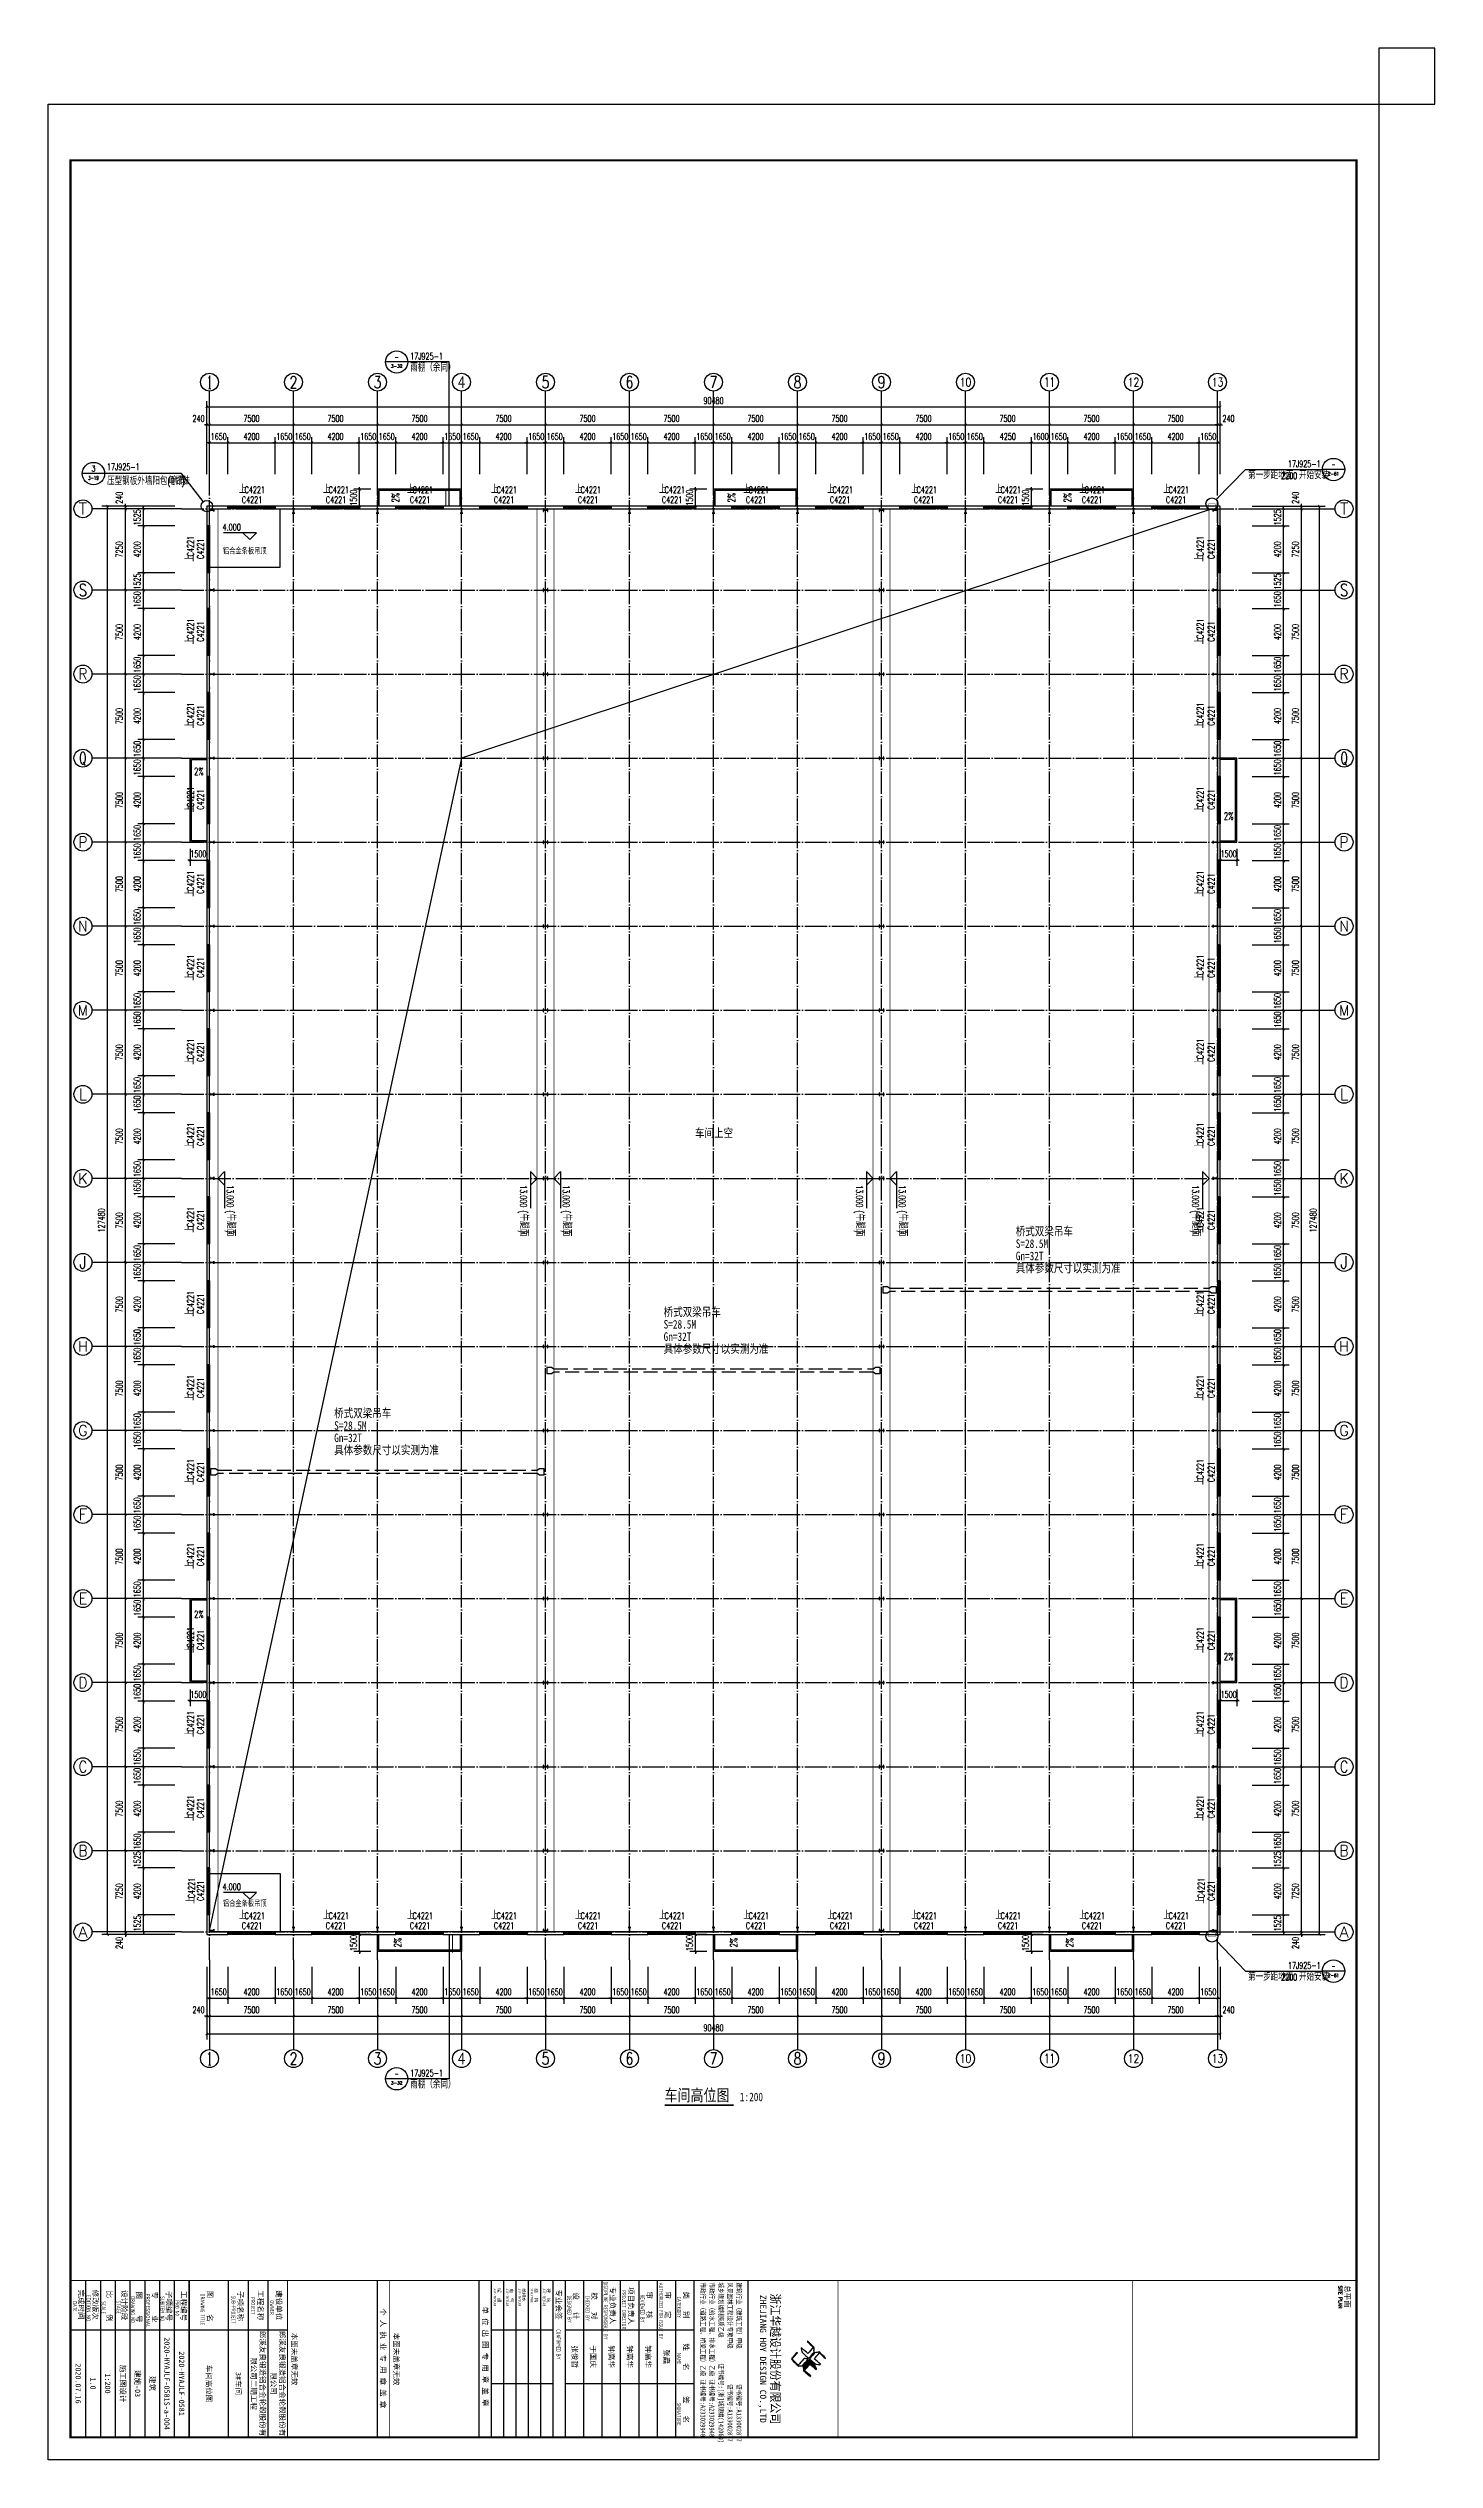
# Model space of a CAD drawing. Extents: x 14095202 to 14511487, y -1430609 to -90420.
# Drawn here: x 14387687 to 14511487, y -597520 to -382320 of the extents above; entities that cross this region are included whole.
import ezdxf
from ezdxf.enums import TextEntityAlignment as Align

# ---------------------------------------------------------------- set-up
doc = ezdxf.new("R2010")
doc.units = 0
doc.header["$LTSCALE"] = 1000
doc.header["$MEASUREMENT"] = 0
doc.linetypes.add('DASH', pattern=[0.35, 0.25, -0.1])
doc.linetypes.add('DOTE', pattern=[2.42, 2, -0.2, 0.02, -0.2])
for name, color, linetype in [('AXIS', 3, 'Continuous'), ('AXIS_TEXT', 7, 'Continuous'), ('COLUMN', 2, 'Continuous'), ('DIM_ELEV', 3, 'Continuous'), ('DIM_IDEN', 3, 'Continuous'), ('DIM_LEAD', 3, 'Continuous'), ('DIM_SYMB', 3, 'Continuous'), ('DOTE', 1, 'DOTE'), ('PUB_DIM', 3, 'Continuous'), ('PUB_TEXT', 7, 'Continuous'), ('PUB_TITLE', 4, 'Continuous'), ('TK', 4, 'Continuous'), ('WALL-PARAPET', 6, 'Continuous'), ('WINDOW', 4, 'Continuous'), ('WINDOW_TEXT', 7, 'Continuous')]:
    doc.layers.add(name, color=color, linetype=linetype)
doc.styles.add('-宋体', font='', dxfattribs={"width": 0.8})
doc.styles.add('_TCH_AXIS', font='COMPLEX', dxfattribs={"bigfont": 'GBCBIG'})
doc.styles.add('_TCH_DIM', font='SIMPLEX', dxfattribs={"bigfont": 'GBCBIG'})
doc.styles.add('_TCH_DIM_T3', font='SIMPLEX', dxfattribs={"width": 0.705882, "bigfont": 'GBCBIG'})
doc.styles.add('_TCH_LABEL', font='COMPLEX', dxfattribs={"bigfont": 'GBCBIG'})
doc.styles.add('_TCH_WINDOW', font='SIMPLEX', dxfattribs={"height": 3.5, "bigfont": 'GBCBIG'})
doc.styles.add('COMPLEX', font='COMPLEX')
doc.styles.add('HT', font='simhei.ttf', dxfattribs={"width": 0.8})
doc.styles.add('ROMANS', font='romans', dxfattribs={"width": 0.65, "height": 231.275})
doc.styles.add('TK-LG-B', font='', dxfattribs={"width": 0.75})
doc.styles.add('TSSD_REIN', font='tssdeng.shx', dxfattribs={"width": 0.7, "bigfont": 'tssdchn.shx'})
doc.styles.add('YAYA', font='', dxfattribs={"width": 0.8, "height": 1})
doc.styles.add('图签宋体', font='', dxfattribs={"height": 300})
doc.styles.add('图签黑体', font='simhei.ttf', dxfattribs={"height": 550})
doc.styles.add('宋体', font='', dxfattribs={"width": 0.8})
doc.styles.get('-宋体').set_extended_font_data('SimSun')
doc.styles.get('TK-LG-B').set_extended_font_data('SimSun')
doc.styles.get('YAYA').set_extended_font_data('SimSun')
doc.styles.get('图签宋体').set_extended_font_data('NSimSun')
doc.styles.get('宋体').set_extended_font_data('SimSun')
doc.dimstyles.new('_TCH_ARCH&&200', dxfattribs={"dimtxt": 595, "dimasz": 200, "dimexe": 500, "dimexo": 600, "dimgap": 252.5, "dimtad": 1, "dimdec": 0, "dimzin": 0, "dimdsep": 46, "dimtxsty": '_TCH_DIM_T3', "dimblk": 'ARCHTICK', "dimcen": 0.09, "dimclrt": 7, "dimazin": 2, "dimtfac": 1, "dimtdec": 0, "dimtix": 1, "dimtmove": 2, "dimatfit": 3, "dimfxl": 0, "dimtolj": 1, "dimtzin": 0, "dimarcsym": 0})

msp = doc.modelspace()

# ---------------------------------------------------------------- texts
at = {"layer": 'PUB_TEXT', "style": '_TCH_DIM'}
for s, height, p, p2 in [('3-32', 272.78, (14418279.4, -410825.8), (14419318.6, -410825.8)), ('2-61', 297.49, (14501943.5, -420444.6), (14502949.3, -420444.6)), ('2-61', 297.49, (14501943.5, -554444.6), (14502949.3, -554444.6)), ('3-32', 272.78, (14418279.4, -564025.8), (14419318.6, -564025.8))]:
    msp.add_text(s, height=height, dxfattribs=at).set_placement(p, p2, align=Align.FIT)
at = {"layer": 'PUB_TEXT'}
for s, height, style, width, p, p2 in [('-', 522, '_TCH_DIM', 0.777778, (14418625, -410135.3), (14418973, -410135.3)), ('3', 517.6, '_TCH_LABEL', 1.35729, (14391538, -420095.1), (14391916.6, -420095.1)), ('-', 522, '_TCH_DIM', 0.777778, (14502272.4, -419735.3), (14502620.4, -419735.3)), ('3-19', 327.82, '_TCH_LABEL', 1.090328, (14391247.8, -420828.5), (14392206.9, -420828.5)), ('-', 522, '_TCH_DIM', 0.777778, (14502272.4, -553735.3), (14502620.4, -553735.3)), ('-', 522, '_TCH_DIM', 0.777778, (14418625, -563335.3), (14418973, -563335.3))]:
    msp.add_text(s, height=height, dxfattribs=dict(at, style=style, width=width)).set_placement(p, p2, align=Align.FIT)
for s, height, style, p in [('雨棚（余同）', 675.18, '_TCH_DIM', (14420009, -411163.3)), ('压型钢板外墙阳包角做法', 675.177, '_TCH_LABEL', (14392937.3, -421282.3)), ('余同', 675.18, '_TCH_LABEL', (14398623.7, -421282.3)), ('第一步距地面', 675.18, '_TCH_DIM', (14494810.9, -420763.3)), ('开始安装', 675.18, '_TCH_DIM', (14499359.8, -420763.3)), ('第一步距地面', 675.18, '_TCH_DIM', (14494810.9, -554763.3)), ('开始安装', 675.18, '_TCH_DIM', (14499359.8, -554763.3)), ('雨棚（余同）', 675.18, '_TCH_DIM', (14420009, -564363.3))]:
    msp.add_text(s, height=height, dxfattribs=dict(at, style=style)).set_placement(p)
for s, height, style, width, p in [('17J925-1', 595, '_TCH_DIM', 0.705882, (14420009, -410110.3)), ('17J925-1', 595, '_TCH_LABEL', 0.705882, (14392937.3, -419978.3)), ('17J925-1', 595, '_TCH_DIM', 0.705882, (14498376.4, -419710.3)), ('(', 595, '_TCH_LABEL', 0.705882, (14398343.7, -421282.3)), (')', 595, '_TCH_LABEL', 0.705882, (14399606.7, -421282.3)), ('2200', 595, '_TCH_DIM', 0.705882, (14497759.8, -420763.3)), ('4.000', 595, '_TCH_DIM', 0.705882, (14403264.5, -425359.2)), ('铝合金条板吊顶', 531.65, 'TK-LG-B', 0.75, (14403279.4, -427422.4)), ('2%%%', 637.5, '_TCH_DIM', 0.705882, (14400709.7, -447184.7)), ('2%%%', 637.5, '_TCH_DIM', 0.705882, (14492649.7, -451164.3)), ('车间上空', 759.49, 'YAYA', 0.8, (14445433.1, -479496.8)), ('桥式双梁吊车', 759.49, '宋体', 0.8, (14474072.8, -488271.4)), ('Gn=32T', 759.49, '宋体', 0.8, (14474072.8, -490471.4)), ('S=28.5M', 759.49, '宋体', 0.8, (14474072.8, -489371.4)), ('具体参数尺寸以实测为准', 759.494, '宋体', 0.8, (14474072.8, -491560.7)), ('桥式双梁吊车', 759.49, '宋体', 0.8, (14442633.8, -495473.4)), ('Gn=32T', 759.49, '宋体', 0.8, (14442633.8, -497673.4)), ('S=28.5M', 759.49, '宋体', 0.8, (14442633.8, -496573.4)), ('具体参数尺寸以实测为准', 759.494, '宋体', 0.8, (14442633.8, -498762.6)), ('桥式双梁吊车', 759.49, '宋体', 0.8, (14413219.2, -504504.4)), ('S=28.5M', 759.49, '宋体', 0.8, (14413219.2, -505604.4)), ('具体参数尺寸以实测为准', 759.494, '宋体', 0.8, (14413219.2, -507793.6)), ('Gn=32T', 759.49, '宋体', 0.8, (14413219.2, -506704.4)), ('2%%%', 637.5, '_TCH_DIM', 0.705882, (14400709.7, -522398.4)), ('2%%%', 637.5, '_TCH_DIM', 0.705882, (14492649.7, -526164.3)), ('4.000', 595, '_TCH_DIM', 0.705882, (14403264.5, -546686.5)), ('铝合金条板吊顶', 531.65, 'TK-LG-B', 0.75, (14403279.4, -548113.5)), ('2200', 595, '_TCH_DIM', 0.705882, (14497759.8, -554763.3)), ('17J925-1', 595, '_TCH_DIM', 0.705882, (14498376.4, -553710.3)), ('17J925-1', 595, '_TCH_DIM', 0.705882, (14420009, -563310.3)), ('车间高位图', 1063.29, 'YAYA', 0.8, (14442713.4, -565520.3)), ('1:200', 759.49, 'YAYA', 0.8, (14449441.7, -565520.3))]:
    msp.add_text(s, height=height, dxfattribs=dict(at, style=style, width=width)).set_placement(p)
at = {"layer": 'PUB_TEXT', "style": '_TCH_DIM', "width": 0.705882}
for s, height, rotation, p in [('2%%%', 637.5, 90, (14419017.2, -422857.5)), ('2%%%', 637.5, 90, (14449017.2, -422857.5)), ('2%%%', 637.5, 90, (14479017.2, -422857.5)), ('13.000', 595, 270, (14403646.9, -483778.3)), ('13.000', 595, 270, (14429826.9, -483778.3)), ('13.000', 595, 270, (14433646.9, -483778.3)), ('13.000', 595, 270, (14459826.9, -483778.3)), ('13.000', 595, 270, (14463646.9, -483778.3)), ('13.000', 595, 270, (14489826.9, -483778.3)), ('(', 595, 270, (14403646.9, -486038.3)), ('(', 595, 270, (14429826.9, -486038.3)), ('(', 595, 270, (14433646.9, -486038.3)), ('(', 595, 270, (14459826.9, -486038.3)), ('(', 595, 270, (14463646.9, -486038.3)), ('(', 595, 270, (14489826.9, -486038.3)), (')', 595, 270, (14403646.9, -487792.8)), (')', 595, 270, (14429826.9, -487792.8)), (')', 595, 270, (14433646.9, -487792.8)), (')', 595, 270, (14459826.9, -487792.8)), (')', 595, 270, (14463646.9, -487792.8)), (')', 595, 270, (14489826.9, -487792.8)), ('2%%%', 637.5, 90, (14419198.8, -551797.5)), ('2%%%', 637.5, 90, (14449198.8, -551797.5)), ('2%%%', 637.5, 90, (14479198.8, -551797.5))]:
    msp.add_text(s, height=height, rotation=rotation, dxfattribs=at).set_placement(p)
at = {"layer": 'PUB_TEXT', "style": '_TCH_DIM'}
for p in [(14403646.9, -486318.3), (14429826.9, -486318.3), (14433646.9, -486318.3), (14459826.9, -486318.3), (14463646.9, -486318.3), (14489826.9, -486318.3)]:
    msp.add_text('牛腿面', height=675.18, rotation=270, dxfattribs=at).set_placement(p)
at = {"layer": 'WINDOW_TEXT', "style": '_TCH_WINDOW'}
for p in [(14404731.1, -422030.3), (14412231.1, -422030.3), (14419731.1, -422030.3), (14427231.1, -422030.3), (14434731.1, -422030.3), (14442231.1, -422030.3), (14449731.1, -422030.3), (14457231.1, -422030.3), (14464731.1, -422030.3), (14472231.1, -422030.3), (14479731.1, -422030.3), (14487231.1, -422030.3), (14404731.1, -549270.3), (14412231.1, -549270.3), (14419731.1, -549270.3), (14427231.1, -549270.3), (14434731.1, -549270.3), (14442231.1, -549270.3), (14449731.1, -549270.3), (14457231.1, -549270.3), (14464731.1, -549270.3), (14472231.1, -549270.3), (14479731.1, -549270.3), (14487231.1, -549270.3)]:
    msp.add_text('上', height=675.2, dxfattribs=at).set_placement(p)
at = {"layer": 'WINDOW_TEXT', "style": '_TCH_WINDOW', "width": 0.705882}
for p in [(14405222.6, -422030.3), (14412722.6, -422030.3), (14420222.6, -422030.3), (14427722.6, -422030.3), (14435222.6, -422030.3), (14442722.6, -422030.3), (14450222.6, -422030.3), (14457722.6, -422030.3), (14465222.6, -422030.3), (14472722.6, -422030.3), (14480222.6, -422030.3), (14487722.6, -422030.3), (14405222.6, -549270.3), (14412722.6, -549270.3), (14420222.6, -549270.3), (14427722.6, -549270.3), (14435222.6, -549270.3), (14442722.6, -549270.3), (14450222.6, -549270.3), (14457722.6, -549270.3), (14465222.6, -549270.3), (14472722.6, -549270.3), (14480222.6, -549270.3), (14487722.6, -549270.3)]:
    msp.add_text('C4221', height=595, dxfattribs=at).set_placement(p)
for p in [(14400696.9, -427659.6), (14490846.9, -427659.6), (14400696.9, -435034.6), (14490846.9, -435034.6), (14400696.9, -442534.6), (14490846.9, -442534.6), (14400696.9, -450034.6), (14490846.9, -450034.6), (14400696.9, -457534.6), (14490846.9, -457534.6), (14400696.9, -465034.6), (14490846.9, -465034.6), (14400696.9, -472534.6), (14490846.9, -472534.6), (14400696.9, -480034.6), (14490846.9, -480034.6), (14400696.9, -487534.6), (14490846.9, -487534.6), (14400696.9, -495034.6), (14490846.9, -495034.6), (14400696.9, -502534.6), (14490846.9, -502534.6), (14400696.9, -510034.6), (14490846.9, -510034.6), (14400696.9, -517534.6), (14490846.9, -517534.6), (14400696.9, -525034.6), (14490846.9, -525034.6), (14400696.9, -532534.6), (14490846.9, -532534.6), (14400696.9, -540034.6), (14490846.9, -540034.6), (14400776.9, -547409.6), (14490926.9, -547409.6)]:
    msp.add_text('C4221', height=595, rotation=90, dxfattribs=at).set_placement(p)
at = {"layer": 'WINDOW_TEXT', "style": '_TCH_WINDOW'}
for p in [(14400696.9, -428151.1), (14490846.9, -428151.1), (14400696.9, -435526.1), (14490846.9, -435526.1), (14400696.9, -443026.1), (14490846.9, -443026.1), (14400696.9, -450526.1), (14490846.9, -450526.1), (14400696.9, -458026.1), (14490846.9, -458026.1), (14400696.9, -465526.1), (14490846.9, -465526.1), (14400696.9, -473026.1), (14490846.9, -473026.1), (14400696.9, -480526.1), (14490846.9, -480526.1), (14400696.9, -488026.1), (14490846.9, -488026.1), (14400696.9, -495526.1), (14490846.9, -495526.1), (14400696.9, -503026.1), (14490846.9, -503026.1), (14400696.9, -510526.1), (14490846.9, -510526.1), (14400696.9, -518026.1), (14490846.9, -518026.1), (14400696.9, -525526.1), (14490846.9, -525526.1), (14400696.9, -533026.1), (14490846.9, -533026.1), (14400696.9, -540526.1), (14490846.9, -540526.1), (14400776.9, -547901.1), (14490926.9, -547901.1)]:
    msp.add_text('上', height=675.2, rotation=90, dxfattribs=at).set_placement(p)

# ---------------------------------------------------------------- blocks, each defined once
blk = doc.blocks.new('A$C797E1D2B')
at = {"layer": 'COLUMN'}
h = blk.add_hatch(color=256, dxfattribs=at)
h.paths.add_polyline_path([(125, 400), (250, 400), (250, 388), (130, 388), (130, 200), (125, 200)])
h.paths.add_polyline_path([(0, 400), (125, 400), (125, 200), (120, 200), (120, 388), (0, 388)])
h.paths.add_polyline_path([(0, 12), (120, 12), (120, 200), (125, 200), (125, 0), (0, 0)])
h.paths.add_polyline_path([(125, 200), (130, 200), (130, 12), (250, 12), (250, 0), (125, 0)])
blk.add_lwpolyline([(250, 0), (250, 12), (130, 12), (130, 388), (250, 388), (250, 400), (0, 400), (0, 388), (120, 388), (120, 12), (0, 12), (0, 0)], close=True, dxfattribs=at)
blk = doc.blocks.new('A$C053D6479')
at = {"layer": 'PUB_TITLE'}
h = blk.add_hatch(color=256, dxfattribs=at)
h.dxf.hatch_style = 1
edge = h.paths.add_edge_path()
edge.add_spline(control_points=[(1026, 827), (1105, 920), (1188, 1008), (1266, 1102)], knot_values=[13, 13, 13, 13, 14, 14, 14, 14], degree=3, periodic=0)
edge.add_spline(control_points=[(1266, 1102), (1258, 1111), (1249, 1119), (1239, 1116)], knot_values=[12, 12, 12, 12, 13, 13, 13, 13], degree=3, periodic=0)
edge.add_spline(control_points=[(1239, 1116), (1210, 1107), (1179, 1092), (1144, 1077)], knot_values=[11, 11, 11, 11, 12, 12, 12, 12], degree=3, periodic=0)
edge.add_spline(control_points=[(1144, 1077), (1109, 1063), (1069, 1053), (1047, 1038)], knot_values=[10, 10, 10, 10, 11, 11, 11, 11], degree=3, periodic=0)
edge.add_spline(control_points=[(1047, 1038), (1028, 1026), (1007, 992), (991, 972)], knot_values=[9, 9, 9, 9, 10, 10, 10, 10], degree=3, periodic=0)
edge.add_spline(control_points=[(991, 972), (942, 913), (899, 868), (849, 810)], knot_values=[8, 8, 8, 8, 9, 9, 9, 9], degree=3, periodic=0)
edge.add_spline(control_points=[(849, 810), (842, 801), (822, 776), (822, 775)], knot_values=[7, 7, 7, 7, 8, 8, 8, 8], degree=3, periodic=0)
edge.add_spline(control_points=[(822, 775), (823, 771), (848, 752), (859, 744)], knot_values=[6, 6, 6, 6, 7, 7, 7, 7], degree=3, periodic=0)
edge.add_spline(control_points=[(859, 744), (949, 670), (1035, 592), (1122, 521)], knot_values=[5, 5, 5, 5, 6, 6, 6, 6], degree=3, periodic=0)
edge.add_spline(control_points=[(1122, 521), (1153, 527), (1185, 530), (1217, 533)], knot_values=[4, 4, 4, 4, 5, 5, 5, 5], degree=3, periodic=0)
edge.add_spline(control_points=[(1217, 533), (1246, 535), (1293, 532), (1316, 542)], knot_values=[3, 3, 3, 3, 4, 4, 4, 4], degree=3, periodic=0)
edge.add_spline(control_points=[(1316, 542), (1327, 547), (1338, 565), (1349, 579)], knot_values=[2, 2, 2, 2, 3, 3, 3, 3], degree=3, periodic=0)
edge.add_spline(control_points=[(1349, 579), (1423, 670), (1507, 759), (1572, 848)], knot_values=[1, 1, 1, 1, 2, 2, 2, 2], degree=3, periodic=0)
edge.add_spline(control_points=[(1572, 848), (1564, 852), (1561, 861), (1551, 862)], knot_values=[0, 0, 0, 0, 1, 1, 1, 1], degree=3, periodic=0)
edge.add_spline(control_points=[(1551, 862), (1469, 769), (1393, 671), (1310, 579)], knot_values=[15, 15, 15, 15, 16, 16, 16, 16], degree=3, periodic=0)
edge.add_spline(control_points=[(1310, 579), (1216, 662), (1118, 742), (1026, 827)], knot_values=[14, 14, 14, 14, 15, 15, 15, 15], degree=3, periodic=0)
at = {"layer": 'TK'}
for points, knots in [([(1031, 1298), (1066, 1286), (1054, 1262), (1045, 1224), (1036, 1188), (1031, 1158), (1024, 1121), (1020, 1104), (1017, 1085), (1012, 1071), (1004, 1052), (976, 1026), (956, 1003), (906, 946), (866, 899), (814, 839), (806, 829), (789, 806), (787, 806), (777, 804), (728, 856), (719, 864), (651, 922), (580, 978), (514, 1036), (509, 1106), (488, 1176), (479, 1247), (570, 1343), (663, 1436), (758, 1526), (764, 1523), (768, 1518), (774, 1515), (693, 1422), (599, 1343), (520, 1249), (607, 1171), (698, 1096), (789, 1021), (874, 1109), (950, 1206), (1031, 1298)], [0, 0, 0, 0, 1, 1, 1, 2, 2, 2, 3, 3, 3, 4, 4, 4, 5, 5, 5, 6, 6, 6, 7, 7, 7, 8, 8, 8, 9, 9, 9, 10, 10, 10, 11, 11, 11, 12, 12, 12, 13, 13, 13, 14, 14, 14, 14]), ([(1551, 862), (1561, 861), (1564, 852), (1572, 848), (1507, 759), (1423, 670), (1349, 579), (1338, 565), (1327, 547), (1316, 542), (1293, 532), (1246, 535), (1217, 533), (1185, 530), (1153, 527), (1122, 521), (1035, 592), (949, 670), (859, 744), (848, 752), (823, 771), (822, 775), (822, 776), (842, 801), (849, 810), (899, 868), (942, 913), (991, 972), (1007, 992), (1028, 1026), (1047, 1038), (1069, 1053), (1109, 1063), (1144, 1077), (1179, 1092), (1210, 1107), (1239, 1116), (1249, 1119), (1258, 1111), (1266, 1102), (1188, 1008), (1105, 920), (1026, 827), (1118, 742), (1216, 662), (1310, 579), (1393, 671), (1469, 769), (1551, 862)], [0, 0, 0, 0, 1, 1, 1, 2, 2, 2, 3, 3, 3, 4, 4, 4, 5, 5, 5, 6, 6, 6, 7, 7, 7, 8, 8, 8, 9, 9, 9, 10, 10, 10, 11, 11, 11, 12, 12, 12, 13, 13, 13, 14, 14, 14, 15, 15, 15, 16, 16, 16, 16]), ([(555, 949), (624, 891), (699, 833), (760, 773), (689, 691), (614, 604), (539, 517), (529, 505), (516, 487), (506, 482), (492, 475), (469, 472), (452, 467), (416, 456), (383, 448), (342, 438), (323, 433), (297, 422), (293, 440), (291, 452), (313, 470), (322, 480), (400, 566), (477, 652), (553, 736), (460, 815), (366, 894), (270, 970), (183, 883), (101, 791), (16, 703), (-18, 714), (9, 735), (28, 755), (103, 838), (192, 930), (266, 1005), (319, 1009), (387, 1005), (442, 1007), (456, 1008), (472, 1011), (485, 1007), (507, 1000), (534, 967), (555, 949)], [0, 0, 0, 0, 1, 1, 1, 2, 2, 2, 3, 3, 3, 4, 4, 4, 5, 5, 5, 6, 6, 6, 7, 7, 7, 8, 8, 8, 9, 9, 9, 10, 10, 10, 11, 11, 11, 12, 12, 12, 13, 13, 13, 14, 14, 14, 15, 15, 15, 15]), ([(1097, 490), (1100, 425), (1106, 361), (1107, 294), (1018, 207), (925, 121), (830, 33), (818, 21), (800, 0), (787, 0), (768, -1), (725, 49), (712, 60), (662, 103), (616, 143), (568, 186), (545, 207), (518, 224), (499, 250), (501, 259), (511, 261), (516, 267), (609, 192), (696, 111), (785, 33), (883, 118), (977, 208), (1070, 298), (992, 373), (892, 456), (803, 534), (791, 544), (768, 561), (766, 569), (761, 588), (776, 634), (780, 655), (785, 690), (788, 721), (795, 746), (897, 661), (998, 576), (1097, 490)], [0, 0, 0, 0, 1, 1, 1, 2, 2, 2, 3, 3, 3, 4, 4, 4, 5, 5, 5, 6, 6, 6, 7, 7, 7, 8, 8, 8, 9, 9, 9, 10, 10, 10, 11, 11, 11, 12, 12, 12, 13, 13, 13, 14, 14, 14, 14])]:
    blk.add_open_spline(points, degree=3, knots=knots, dxfattribs=at)
blk = doc.blocks.new('GeYuanFrame_13285048', base_point=(20.1, 4.5))
at = {"layer": 'PUB_TITLE'}
for points in [[(1013.1, 235.3), (1013.1, 292.7)], [(1037.1, 235.3), (1037.1, 292.7)], [(1013.1, 202.3), (1013.1, 229.8)], [(1037.1, 202.3), (1037.1, 229.8)], [(1013.1, 14.5), (1013.1, 111.3)]]:
    blk.add_lwpolyline(points, dxfattribs=at)
at = {"layer": 'TK'}
for p, q in [((991.1, 316.9), (1061.1, 316.9)), ((991.1, 284.5), (1061.1, 284.5)), ((991.1, 276.3), (1061.1, 276.3)), ((991.1, 268.1), (1061.1, 268.1)), ((991.1, 259.9), (1061.1, 259.9)), ((991.1, 251.7), (1061.1, 251.7)), ((991.1, 243.5), (1061.1, 243.5)), ((991.1, 235.3), (1061.1, 235.3)), ((991.1, 235.3), (1061.1, 235.3)), ((991.1, 102.5), (1061.1, 102.5)), ((991.1, 93.7), (1061.1, 93.7)), ((991.1, 84.9), (1013.1, 84.9)), ((991.1, 84.9), (1061.1, 84.9)), ((991.1, 67.4), (1061.1, 67.4)), ((991.1, 67.3), (1061.1, 67.3)), ((991.1, 60.8), (1061.1, 60.8)), ((991.1, 54.2), (1061.1, 54.2)), ((991.1, 47.6), (1061.1, 47.6)), ((991.1, 41), (1061.1, 41)), ((991.1, 34.4), (1061.1, 34.4)), ((991.1, 27.8), (1061.1, 27.8)), ((991.1, 21.2), (1061.1, 21.2)), ((991.1, 14.5), (1061.1, 14.5))]:
    blk.add_line(p, q, dxfattribs=at)
blk.add_lwpolyline([(20.1, 4.5), (20.1, 598.5), (1071.1, 598.5), (1071.1, 4.5)], close=True, dxfattribs=at)
at = {"layer": 'TK', "const_width": 1}
blk.add_lwpolyline([(45.1, 588.5), (1061.1, 588.5), (1061.1, 14.5), (45.1, 14.5)], close=True, dxfattribs=at)
at = {"layer": 'TK'}
for points, const_width in [([(991.1, 588.5), (991.1, 14.5)], 0.4), ([(991.1, 488.5), (1061.1, 488.5)], 0.35), ([(991.1, 357.1), (1061.1, 357.1)], 0.35), ([(991.1, 292.7), (1061.1, 292.7)], 0.35), ([(991.1, 292.7), (1061.1, 292.7)], 0.35), ([(991.1, 235.3), (1061.1, 235.3)], 0.35), ([(991.1, 202.3), (1061.1, 202.3)], 0.35), ([(991.1, 156.8), (1061.1, 156.8)], 0.35), ([(991.1, 111.3), (1061.1, 111.3)], 0.35), ([(991.1, 67.4), (1061.1, 67.4)], 0.35)]:
    blk.add_lwpolyline(points, dxfattribs=dict(at, const_width=const_width))
for points in [[(991.1, 292.7), (1061.1, 292.7)], [(991.1, 235.3), (1061.1, 235.3)], [(991.1, 229.8), (1061.1, 229.8)], [(991.1, 224.3), (1061.1, 224.3)], [(991.1, 218.8), (1061.1, 218.8)], [(991.1, 213.3), (1061.1, 213.3)], [(991.1, 207.8), (1061.1, 207.8)], [(991.1, 202.3), (1061.1, 202.3)], [(991.1, 196.8), (1061.1, 196.8)], [(991.1, 151.3), (1061.1, 151.3)]]:
    blk.add_lwpolyline(points, dxfattribs=at)
at = {"layer": 'PUB_TITLE', "xscale": 0.01000000000021828, "yscale": 0.01000000000021828, "zscale": 0.01}
blk.add_blockref('A$C053D6479', (1018.2, 336.3), dxfattribs=at)
at = {"layer": 'TK', "style": '图签宋体'}
for s, height, p in [('总平面', 2.4, (993.2, 583.3)), ('类   别', 2.4, (996, 288.1)), ('姓   名', 2.4, (1019.2, 288.1)), ('签   名', 2.4, (1042.7, 288.1)), ('审   定', 2.4, (996, 279.9)), ('审   核', 2.4, (996, 271.7)), ('项目负责人', 2.4, (994.1, 263.5)), ('专业负责人', 2.4, (993.9, 255.3)), ('校   对', 2.4, (996.4, 247.1)), ('设   计', 2.4, (996.4, 238.9)), ('建  筑', 1.44, (994.6, 227.1)), ('专业会签', 2.4, (995.1, 231.2)), ('结  构', 1.44, (994.6, 221.6)), ('给排水', 1.44, (994.6, 216.1)), ('暖  通', 1.44, (994.6, 205.1)), ('电  气', 1.44, (994.6, 210.6)), ('单 位 出 图 专 用 章 盖 章', 2.4, (1002.7, 198.4)), ('本图未盖章无效', 2.4, (1014.4, 158.7)), ('个 人 执 业 专 用 章 盖 章', 2.4, (1003.5, 152.8)), ('建设单位', 2.4, (995.4, 106.3)), ('本图未盖章无效', 2.4, (1014.4, 113.2)), ('工程名称', 2.4, (995.5, 98.1)), ('子项名称', 2.4, (995.8, 89.1)), ('图    名', 2.4, (995.6, 75.5)), ('工程编号', 2.4, (995.8, 63.8)), ('子项编号', 2.4, (995.8, 57.2)), ('专    业', 2.4, (996, 50.9)), ('图    号', 2.4, (996, 43.8)), ('设计阶段', 2.4, (995.4, 37.3)), ('比    例', 2.4, (995.6, 30.6)), ('修改版次', 2.4, (995.2, 24.4)), ('完成时间', 2.4, (995.1, 18))]:
    blk.add_text(s, height=height, dxfattribs=at).set_placement(p)
at = {"layer": 'TK'}
for s, height, style, width, p in [('SITE PLAN', 1.7, 'ROMANS', 0.76, (993.4, 580.5)), ('建筑行业（建筑工程）甲级           证书编号:A133002877', 2.2, '-宋体', 0.8, (992, 311.8)), ('风景园林工程设计专项甲级           证书编号:A133002877', 2.2, '-宋体', 0.8, (992, 307.8)), ('城乡规划编制资质乙级        证书编号:[浙]城规编(142069)', 2.2, '-宋体', 0.8, (992, 303.8)), ('市政行业（给水工程、排水工程）乙级 证书编号:A233029948', 2.2, '-宋体', 0.8, (992, 299.7)), ('市政行业（道路工程、桥梁工程）乙级 证书编号:A233029948', 2.2, '-宋体', 0.8, (992, 295.7)), ('CATEGORY', 1.8, 'TSSD_REIN', 0.7, (998.3, 285.2)), ('NAME', 1.8, 'TSSD_REIN', 0.7, (1023.5, 285.2)), ('SIGNATURE', 1.8, 'TSSD_REIN', 0.7, (1045.7, 285.2)), ('AUTHORIZED FOR ISSUE BY', 1.8, 'TSSD_REIN', 0.7, (992.1, 277.2)), ('REVIEWED BY', 1.8, 'TSSD_REIN', 0.7, (997.4, 268.9)), ('PROJECT DIRECTOR', 1.8, 'TSSD_REIN', 0.7, (995.5, 260.7)), ('DISCIPLINE RESPONSIBLE BY', 1.8, 'TSSD_REIN', 0.7, (991.6, 252.5)), ('CHECKED BY', 1.8, 'TSSD_REIN', 0.7, (997.8, 244.4)), ('DESIGNED BY', 1.8, 'TSSD_REIN', 0.7, (997.8, 236.3)), ('ARCHITECTURE', 1.08, 'TSSD_REIN', 0.7, (994.7, 225.3)), ('CONFIRMED BY', 1.8, 'TSSD_REIN', 0.7, (1012.9, 231.4)), ('STRUCTURE', 1.08, 'TSSD_REIN', 0.7, (994.7, 219.8)), ('ARCHITECTURE', 1.08, 'TSSD_REIN', 0.7, (994.7, 214.3)), ('ARCHITECTURE', 1.08, 'TSSD_REIN', 0.7, (994.7, 208.8)), ('ARCHITECTURE', 1.08, 'TSSD_REIN', 0.7, (994.7, 203.3)), ('OWNER', 1.8, 'TSSD_REIN', 0.7, (1000, 103.5)), ('SUB-PROJECT', 1.8, 'TSSD_REIN', 0.7, (997.9, 86.3)), ('PROJECT', 1.8, 'TSSD_REIN', 0.7, (998.5, 95)), ('DRAWING TITLE', 1.8, 'TSSD_REIN', 0.7, (997, 72.5)), ('SUBITEM NO.', 1.8, 'TSSD_REIN', 0.7, (998.1, 54.6)), ('PRO N0.', 1.8, 'TSSD_REIN', 0.7, (1000, 61.2)), ('PROFESSIONAL', 1.8, 'TSSD_REIN', 0.8, (996.9, 48.1)), ('DRAWING NO.', 1.8, 'TSSD_REIN', 0.7, (998.2, 41.4)), ('STAGE', 1.8, 'TSSD_REIN', 0.7, (1000.1, 35)), ('EDITION NO.', 1.8, 'TSSD_REIN', 0.8, (997.5, 21.6)), ('SCALE', 1.8, 'TSSD_REIN', 0.7, (1000.4, 28.4)), ('DATE', 1.8, 'TSSD_REIN', 0.7, (1000.3, 15.5))]:
    blk.add_text(s, height=height, dxfattribs=dict(at, style=style, width=width)).set_placement(p)
for s, height, style, width, p in [('浙江华越设计股份有限公司', 3.96, 'HT', 0.9, (1026.1, 329.2)), ('ZHEJIANG HOY DESIGN CO.,LTD', 2.8, '图签黑体', 1.11, (1026.1, 323.3))]:
    blk.add_text(s, height=height, dxfattribs=dict(at, style=style, width=width)).set_placement(p, align=Align.MIDDLE)
at = {"layer": 'TK', "char_height": 2.4, "attachment_point": 5, "style": '图签宋体'}
for s, insert, width in [('张矗', (1025.1, 280.4), 24), ('钟高华', (1025.1, 272.2), 24), ('钟高华', (1025.1, 264), 24), ('钟高华', (1025.1, 255.8), 24), ('于国庆', (1025.1, 247.6), 24), ('张俊哲', (1025.1, 239.4), 24), ('郎溪友良锻造铝合金轮毂股份有限公司', (1037.1, 106.9), 48), ('郎溪友良锻造铝合金轮毂股份有限公司二期工程', (1037.1, 98.1), 48), ('3#车间', (1037.1, 89.3), 48), ('车间高位图', (1037.1, 76.1), 48), ('2020-HYAJLF-0581', (1037.1, 64.1), 48), ('2020-HYAJLF-0581S-a-004', (1037.1, 57.5), 48), ('建施-03', (1037.1, 44.3), 48), ('建筑', (1037.1, 50.9), 48), ('施工图设计', (1037.1, 37.7), 48), ('1:200', (1037.1, 31.1), 48), ('1.0', (1037.1, 24.5), 48), ('2020.07.16', (1037.1, 17.9), 48)]:
    blk.add_mtext(s, dxfattribs=dict(at, insert=insert, width=width))
blk = doc.blocks.new('$TCHSYS$WIN2D')
for p, q in [((-0.5, 0.5), (0.5, 0.5)), ((-0.5, 0.5), (-0.5, -0.5)), ((0.5, 0.167), (-0.5, 0.167)), ((0.5, 0.5), (0.5, -0.5)), ((0.5, -0.167), (-0.5, -0.167)), ((-0.5, -0.5), (0.5, -0.5))]:
    blk.add_line(p, q)
blk = doc.blocks.new('_AXISO')
blk.add_circle((0, 0), 0.5)
at = {"layer": 'AXIS_TEXT', "style": 'COMPLEX', "width": 1.041667}
blk.add_attdef('A', text='', height=0.56, dxfattribs=at).set_placement((-0.25, -0.28), (0.25, -0.28), align=Align.FIT)
blk = doc.blocks.new('_ArchTick')
at = {"color": 0, "linetype": 'ByBlock', "const_width": 0.4}
blk.add_lwpolyline([(-0.5, -0.5), (0.5, 0.5)], dxfattribs=at)
blk = doc.blocks.new('*D216')
at = {"layer": 'AXIS', "color": 0, "lineweight": -2}
for p, q in [((14401847, -553520), (14401847, -560020)), ((14492327, -553520), (14492327, -560020)), ((14401847, -559520), (14492327, -559520))]:
    blk.add_line(p, q, dxfattribs=at)
at = {"layer": 'Defpoints', "color": 0}
for p in [(14401847, -552920), (14492327, -552920), (14492327, -559520)]:
    blk.add_point(p, dxfattribs=at)
at = {"layer": 'AXIS', "color": 0, "lineweight": -2, "xscale": 200, "yscale": 200, "zscale": 200, "rotation": 180}
blk.add_blockref('_ArchTick', (14401847, -559520), dxfattribs=at)
at = {"layer": 'AXIS', "color": 0, "lineweight": -2, "xscale": 200, "yscale": 200, "zscale": 200}
blk.add_blockref('_ArchTick', (14492327, -559520), dxfattribs=at)
at = {"layer": 'AXIS', "color": 7, "insert": (14447087, -558970), "char_height": 595, "attachment_point": 5, "style": '_TCH_DIM_T3'}
blk.add_mtext('\\A1;90480', dxfattribs=at)
blk = doc.blocks.new('*D217')
at = {"layer": 'AXIS', "color": 0, "lineweight": -2}
for p, q in [((14401847, -553520), (14401847, -558420)), ((14402087, -553520), (14402087, -558420)), ((14401847, -557920), (14401647, -557920)), ((14401847, -557920), (14402087, -557920)), ((14402087, -557920), (14402287, -557920))]:
    blk.add_line(p, q, dxfattribs=at)
at = {"layer": 'Defpoints', "color": 0}
for p in [(14401847, -552920), (14402087, -552920), (14402087, -557920)]:
    blk.add_point(p, dxfattribs=at)
at = {"layer": 'AXIS', "color": 0, "lineweight": -2, "xscale": 200, "yscale": 200, "zscale": 200}
blk.add_blockref('_ArchTick', (14401847, -557920), dxfattribs=at)
at = {"layer": 'AXIS', "color": 0, "lineweight": -2, "xscale": 200, "yscale": 200, "zscale": 200, "rotation": 180}
blk.add_blockref('_ArchTick', (14402087, -557920), dxfattribs=at)
at = {"layer": 'AXIS', "color": 7, "insert": (14401107, -557370), "char_height": 595, "attachment_point": 5, "style": '_TCH_DIM_T3'}
blk.add_mtext('\\A1;240', dxfattribs=at)
blk = doc.blocks.new('*D218')
at = {"layer": 'AXIS', "color": 0, "lineweight": -2}
for p, q in [((14402087, -553520), (14402087, -558420)), ((14409587, -553520), (14409587, -558420)), ((14402087, -557920), (14409587, -557920))]:
    blk.add_line(p, q, dxfattribs=at)
at = {"layer": 'Defpoints', "color": 0}
for p in [(14402087, -552920), (14409587, -552920), (14409587, -557920)]:
    blk.add_point(p, dxfattribs=at)
at = {"layer": 'AXIS', "color": 0, "lineweight": -2, "xscale": 200, "yscale": 200, "zscale": 200, "rotation": 180}
blk.add_blockref('_ArchTick', (14402087, -557920), dxfattribs=at)
at = {"layer": 'AXIS', "color": 0, "lineweight": -2, "xscale": 200, "yscale": 200, "zscale": 200}
blk.add_blockref('_ArchTick', (14409587, -557920), dxfattribs=at)
at = {"layer": 'AXIS', "color": 7, "insert": (14405837, -557370), "char_height": 595, "attachment_point": 5, "style": '_TCH_DIM_T3'}
blk.add_mtext('\\A1;7500', dxfattribs=at)
blk = doc.blocks.new('*D219')
at = {"layer": 'AXIS', "color": 0, "lineweight": -2}
for p, q in [((14409587, -553520), (14409587, -558420)), ((14417087, -553520), (14417087, -558420)), ((14409587, -557920), (14417087, -557920))]:
    blk.add_line(p, q, dxfattribs=at)
at = {"layer": 'Defpoints', "color": 0}
for p in [(14409587, -552920), (14417087, -552920), (14417087, -557920)]:
    blk.add_point(p, dxfattribs=at)
at = {"layer": 'AXIS', "color": 0, "lineweight": -2, "xscale": 200, "yscale": 200, "zscale": 200, "rotation": 180}
blk.add_blockref('_ArchTick', (14409587, -557920), dxfattribs=at)
at = {"layer": 'AXIS', "color": 0, "lineweight": -2, "xscale": 200, "yscale": 200, "zscale": 200}
blk.add_blockref('_ArchTick', (14417087, -557920), dxfattribs=at)
at = {"layer": 'AXIS', "color": 7, "insert": (14413337, -557370), "char_height": 595, "attachment_point": 5, "style": '_TCH_DIM_T3'}
blk.add_mtext('\\A1;7500', dxfattribs=at)
blk = doc.blocks.new('*D220')
at = {"layer": 'AXIS', "color": 0, "lineweight": -2}
for p, q in [((14417087, -553520), (14417087, -558420)), ((14424587, -553520), (14424587, -558420)), ((14417087, -557920), (14424587, -557920))]:
    blk.add_line(p, q, dxfattribs=at)
at = {"layer": 'Defpoints', "color": 0}
for p in [(14417087, -552920), (14424587, -552920), (14424587, -557920)]:
    blk.add_point(p, dxfattribs=at)
at = {"layer": 'AXIS', "color": 0, "lineweight": -2, "xscale": 200, "yscale": 200, "zscale": 200, "rotation": 180}
blk.add_blockref('_ArchTick', (14417087, -557920), dxfattribs=at)
at = {"layer": 'AXIS', "color": 0, "lineweight": -2, "xscale": 200, "yscale": 200, "zscale": 200}
blk.add_blockref('_ArchTick', (14424587, -557920), dxfattribs=at)
at = {"layer": 'AXIS', "color": 7, "insert": (14420837, -557370), "char_height": 595, "attachment_point": 5, "style": '_TCH_DIM_T3'}
blk.add_mtext('\\A1;7500', dxfattribs=at)
blk = doc.blocks.new('*D221')
at = {"layer": 'AXIS', "color": 0, "lineweight": -2}
for p, q in [((14424587, -553520), (14424587, -558420)), ((14432087, -553520), (14432087, -558420)), ((14424587, -557920), (14432087, -557920))]:
    blk.add_line(p, q, dxfattribs=at)
at = {"layer": 'Defpoints', "color": 0}
for p in [(14424587, -552920), (14432087, -552920), (14432087, -557920)]:
    blk.add_point(p, dxfattribs=at)
at = {"layer": 'AXIS', "color": 0, "lineweight": -2, "xscale": 200, "yscale": 200, "zscale": 200, "rotation": 180}
blk.add_blockref('_ArchTick', (14424587, -557920), dxfattribs=at)
at = {"layer": 'AXIS', "color": 0, "lineweight": -2, "xscale": 200, "yscale": 200, "zscale": 200}
blk.add_blockref('_ArchTick', (14432087, -557920), dxfattribs=at)
at = {"layer": 'AXIS', "color": 7, "insert": (14428337, -557370), "char_height": 595, "attachment_point": 5, "style": '_TCH_DIM_T3'}
blk.add_mtext('\\A1;7500', dxfattribs=at)
blk = doc.blocks.new('*D222')
at = {"layer": 'AXIS', "color": 0, "lineweight": -2}
for p, q in [((14432087, -553520), (14432087, -558420)), ((14439587, -553520), (14439587, -558420)), ((14432087, -557920), (14439587, -557920))]:
    blk.add_line(p, q, dxfattribs=at)
at = {"layer": 'Defpoints', "color": 0}
for p in [(14432087, -552920), (14439587, -552920), (14439587, -557920)]:
    blk.add_point(p, dxfattribs=at)
at = {"layer": 'AXIS', "color": 0, "lineweight": -2, "xscale": 200, "yscale": 200, "zscale": 200, "rotation": 180}
blk.add_blockref('_ArchTick', (14432087, -557920), dxfattribs=at)
at = {"layer": 'AXIS', "color": 0, "lineweight": -2, "xscale": 200, "yscale": 200, "zscale": 200}
blk.add_blockref('_ArchTick', (14439587, -557920), dxfattribs=at)
at = {"layer": 'AXIS', "color": 7, "insert": (14435837, -557370), "char_height": 595, "attachment_point": 5, "style": '_TCH_DIM_T3'}
blk.add_mtext('\\A1;7500', dxfattribs=at)
blk = doc.blocks.new('*D223')
at = {"layer": 'AXIS', "color": 0, "lineweight": -2}
for p, q in [((14439587, -553520), (14439587, -558420)), ((14447087, -553520), (14447087, -558420)), ((14439587, -557920), (14447087, -557920))]:
    blk.add_line(p, q, dxfattribs=at)
at = {"layer": 'Defpoints', "color": 0}
for p in [(14439587, -552920), (14447087, -552920), (14447087, -557920)]:
    blk.add_point(p, dxfattribs=at)
at = {"layer": 'AXIS', "color": 0, "lineweight": -2, "xscale": 200, "yscale": 200, "zscale": 200, "rotation": 180}
blk.add_blockref('_ArchTick', (14439587, -557920), dxfattribs=at)
at = {"layer": 'AXIS', "color": 0, "lineweight": -2, "xscale": 200, "yscale": 200, "zscale": 200}
blk.add_blockref('_ArchTick', (14447087, -557920), dxfattribs=at)
at = {"layer": 'AXIS', "color": 7, "insert": (14443337, -557370), "char_height": 595, "attachment_point": 5, "style": '_TCH_DIM_T3'}
blk.add_mtext('\\A1;7500', dxfattribs=at)
blk = doc.blocks.new('*D224')
at = {"layer": 'AXIS', "color": 0, "lineweight": -2}
for p, q in [((14447087, -553520), (14447087, -558420)), ((14454587, -553520), (14454587, -558420)), ((14447087, -557920), (14454587, -557920))]:
    blk.add_line(p, q, dxfattribs=at)
at = {"layer": 'Defpoints', "color": 0}
for p in [(14447087, -552920), (14454587, -552920), (14454587, -557920)]:
    blk.add_point(p, dxfattribs=at)
at = {"layer": 'AXIS', "color": 0, "lineweight": -2, "xscale": 200, "yscale": 200, "zscale": 200, "rotation": 180}
blk.add_blockref('_ArchTick', (14447087, -557920), dxfattribs=at)
at = {"layer": 'AXIS', "color": 0, "lineweight": -2, "xscale": 200, "yscale": 200, "zscale": 200}
blk.add_blockref('_ArchTick', (14454587, -557920), dxfattribs=at)
at = {"layer": 'AXIS', "color": 7, "insert": (14450837, -557370), "char_height": 595, "attachment_point": 5, "style": '_TCH_DIM_T3'}
blk.add_mtext('\\A1;7500', dxfattribs=at)
blk = doc.blocks.new('*D225')
at = {"layer": 'AXIS', "color": 0, "lineweight": -2}
for p, q in [((14454587, -553520), (14454587, -558420)), ((14462087, -553520), (14462087, -558420)), ((14454587, -557920), (14462087, -557920))]:
    blk.add_line(p, q, dxfattribs=at)
at = {"layer": 'Defpoints', "color": 0}
for p in [(14454587, -552920), (14462087, -552920), (14462087, -557920)]:
    blk.add_point(p, dxfattribs=at)
at = {"layer": 'AXIS', "color": 0, "lineweight": -2, "xscale": 200, "yscale": 200, "zscale": 200, "rotation": 180}
blk.add_blockref('_ArchTick', (14454587, -557920), dxfattribs=at)
at = {"layer": 'AXIS', "color": 0, "lineweight": -2, "xscale": 200, "yscale": 200, "zscale": 200}
blk.add_blockref('_ArchTick', (14462087, -557920), dxfattribs=at)
at = {"layer": 'AXIS', "color": 7, "insert": (14458337, -557370), "char_height": 595, "attachment_point": 5, "style": '_TCH_DIM_T3'}
blk.add_mtext('\\A1;7500', dxfattribs=at)
blk = doc.blocks.new('*D226')
at = {"layer": 'AXIS', "color": 0, "lineweight": -2}
for p, q in [((14462087, -553520), (14462087, -558420)), ((14469587, -553520), (14469587, -558420)), ((14462087, -557920), (14469587, -557920))]:
    blk.add_line(p, q, dxfattribs=at)
at = {"layer": 'Defpoints', "color": 0}
for p in [(14462087, -552920), (14469587, -552920), (14469587, -557920)]:
    blk.add_point(p, dxfattribs=at)
at = {"layer": 'AXIS', "color": 0, "lineweight": -2, "xscale": 200, "yscale": 200, "zscale": 200, "rotation": 180}
blk.add_blockref('_ArchTick', (14462087, -557920), dxfattribs=at)
at = {"layer": 'AXIS', "color": 0, "lineweight": -2, "xscale": 200, "yscale": 200, "zscale": 200}
blk.add_blockref('_ArchTick', (14469587, -557920), dxfattribs=at)
at = {"layer": 'AXIS', "color": 7, "insert": (14465837, -557370), "char_height": 595, "attachment_point": 5, "style": '_TCH_DIM_T3'}
blk.add_mtext('\\A1;7500', dxfattribs=at)
blk = doc.blocks.new('*D227')
at = {"layer": 'AXIS', "color": 0, "lineweight": -2}
for p, q in [((14469587, -553520), (14469587, -558420)), ((14477087, -553520), (14477087, -558420)), ((14469587, -557920), (14477087, -557920))]:
    blk.add_line(p, q, dxfattribs=at)
at = {"layer": 'Defpoints', "color": 0}
for p in [(14469587, -552920), (14477087, -552920), (14477087, -557920)]:
    blk.add_point(p, dxfattribs=at)
at = {"layer": 'AXIS', "color": 0, "lineweight": -2, "xscale": 200, "yscale": 200, "zscale": 200, "rotation": 180}
blk.add_blockref('_ArchTick', (14469587, -557920), dxfattribs=at)
at = {"layer": 'AXIS', "color": 0, "lineweight": -2, "xscale": 200, "yscale": 200, "zscale": 200}
blk.add_blockref('_ArchTick', (14477087, -557920), dxfattribs=at)
at = {"layer": 'AXIS', "color": 7, "insert": (14473337, -557370), "char_height": 595, "attachment_point": 5, "style": '_TCH_DIM_T3'}
blk.add_mtext('\\A1;7500', dxfattribs=at)
blk = doc.blocks.new('*D228')
at = {"layer": 'AXIS', "color": 0, "lineweight": -2}
for p, q in [((14477087, -553520), (14477087, -558420)), ((14484587, -553520), (14484587, -558420)), ((14477087, -557920), (14484587, -557920))]:
    blk.add_line(p, q, dxfattribs=at)
at = {"layer": 'Defpoints', "color": 0}
for p in [(14477087, -552920), (14484587, -552920), (14484587, -557920)]:
    blk.add_point(p, dxfattribs=at)
at = {"layer": 'AXIS', "color": 0, "lineweight": -2, "xscale": 200, "yscale": 200, "zscale": 200, "rotation": 180}
blk.add_blockref('_ArchTick', (14477087, -557920), dxfattribs=at)
at = {"layer": 'AXIS', "color": 0, "lineweight": -2, "xscale": 200, "yscale": 200, "zscale": 200}
blk.add_blockref('_ArchTick', (14484587, -557920), dxfattribs=at)
at = {"layer": 'AXIS', "color": 7, "insert": (14480837, -557370), "char_height": 595, "attachment_point": 5, "style": '_TCH_DIM_T3'}
blk.add_mtext('\\A1;7500', dxfattribs=at)
blk = doc.blocks.new('*D229')
at = {"layer": 'AXIS', "color": 0, "lineweight": -2}
for p, q in [((14484587, -553520), (14484587, -558420)), ((14492087, -553520), (14492087, -558420)), ((14484587, -557920), (14492087, -557920))]:
    blk.add_line(p, q, dxfattribs=at)
at = {"layer": 'Defpoints', "color": 0}
for p in [(14484587, -552920), (14492087, -552920), (14492087, -557920)]:
    blk.add_point(p, dxfattribs=at)
at = {"layer": 'AXIS', "color": 0, "lineweight": -2, "xscale": 200, "yscale": 200, "zscale": 200, "rotation": 180}
blk.add_blockref('_ArchTick', (14484587, -557920), dxfattribs=at)
at = {"layer": 'AXIS', "color": 0, "lineweight": -2, "xscale": 200, "yscale": 200, "zscale": 200}
blk.add_blockref('_ArchTick', (14492087, -557920), dxfattribs=at)
at = {"layer": 'AXIS', "color": 7, "insert": (14488337, -557370), "char_height": 595, "attachment_point": 5, "style": '_TCH_DIM_T3'}
blk.add_mtext('\\A1;7500', dxfattribs=at)
blk = doc.blocks.new('*D230')
at = {"layer": 'AXIS', "color": 0, "lineweight": -2}
for p, q in [((14492087, -553520), (14492087, -558420)), ((14492327, -553520), (14492327, -558420)), ((14492087, -557920), (14491887, -557920)), ((14492087, -557920), (14492327, -557920)), ((14492327, -557920), (14492527, -557920))]:
    blk.add_line(p, q, dxfattribs=at)
at = {"layer": 'Defpoints', "color": 0}
for p in [(14492087, -552920), (14492327, -552920), (14492327, -557920)]:
    blk.add_point(p, dxfattribs=at)
at = {"layer": 'AXIS', "color": 0, "lineweight": -2, "xscale": 200, "yscale": 200, "zscale": 200}
blk.add_blockref('_ArchTick', (14492087, -557920), dxfattribs=at)
at = {"layer": 'AXIS', "color": 0, "lineweight": -2, "xscale": 200, "yscale": 200, "zscale": 200, "rotation": 180}
blk.add_blockref('_ArchTick', (14492327, -557920), dxfattribs=at)
at = {"layer": 'AXIS', "color": 7, "insert": (14493067, -557370), "char_height": 595, "attachment_point": 5, "style": '_TCH_DIM_T3'}
blk.add_mtext('\\A1;240', dxfattribs=at)
blk = doc.blocks.new('*D231')
at = {"layer": 'AXIS', "color": 0, "lineweight": -2}
for p, q in [((14398987, -423180), (14392487, -423180)), ((14392987, -550660), (14392987, -423180)), ((14398987, -550660), (14392487, -550660))]:
    blk.add_line(p, q, dxfattribs=at)
at = {"layer": 'Defpoints', "color": 0}
for p in [(14392987, -423180), (14399587, -423180), (14399587, -550660)]:
    blk.add_point(p, dxfattribs=at)
at = {"layer": 'AXIS', "color": 0, "lineweight": -2, "xscale": 200, "yscale": 200, "zscale": 200}
for p, rotation in [((14392987, -423180), 90), ((14392987, -550660), 270)]:
    blk.add_blockref('_ArchTick', p, dxfattribs=dict(at, rotation=rotation))
at = {"layer": 'AXIS', "color": 7, "insert": (14392437, -486920), "char_height": 595, "attachment_point": 5, "rotation": 90, "style": '_TCH_DIM_T3'}
blk.add_mtext('\\A1;127480', dxfattribs=at)
blk = doc.blocks.new('*D232')
at = {"layer": 'AXIS', "color": 0, "lineweight": -2}
for p, q in [((14398987, -550420), (14394087, -550420)), ((14398987, -550660), (14394087, -550660)), ((14394587, -550420), (14394587, -550220)), ((14394587, -550660), (14394587, -550420)), ((14394587, -550660), (14394587, -550860))]:
    blk.add_line(p, q, dxfattribs=at)
at = {"layer": 'Defpoints', "color": 0}
for p in [(14394587, -550420), (14399587, -550420), (14399587, -550660)]:
    blk.add_point(p, dxfattribs=at)
at = {"layer": 'AXIS', "color": 0, "lineweight": -2, "xscale": 200, "yscale": 200, "zscale": 200}
for p, rotation in [((14394587, -550420), 270), ((14394587, -550660), 90)]:
    blk.add_blockref('_ArchTick', p, dxfattribs=dict(at, rotation=rotation))
at = {"layer": 'AXIS', "color": 7, "insert": (14394037, -551400), "char_height": 595, "attachment_point": 5, "rotation": 90, "style": '_TCH_DIM_T3'}
blk.add_mtext('\\A1;240', dxfattribs=at)
blk = doc.blocks.new('*D233')
at = {"layer": 'AXIS', "color": 0, "lineweight": -2}
for p, q in [((14398987, -543170), (14394087, -543170)), ((14394587, -550420), (14394587, -543170)), ((14398987, -550420), (14394087, -550420))]:
    blk.add_line(p, q, dxfattribs=at)
at = {"layer": 'Defpoints', "color": 0}
for p in [(14394587, -543170), (14399587, -543170), (14399587, -550420)]:
    blk.add_point(p, dxfattribs=at)
at = {"layer": 'AXIS', "color": 0, "lineweight": -2, "xscale": 200, "yscale": 200, "zscale": 200}
for p, rotation in [((14394587, -543170), 90), ((14394587, -550420), 270)]:
    blk.add_blockref('_ArchTick', p, dxfattribs=dict(at, rotation=rotation))
at = {"layer": 'AXIS', "color": 7, "insert": (14394037, -546795), "char_height": 595, "attachment_point": 5, "rotation": 90, "style": '_TCH_DIM_T3'}
blk.add_mtext('\\A1;7250', dxfattribs=at)
blk = doc.blocks.new('*D234')
at = {"layer": 'AXIS', "color": 0, "lineweight": -2}
for p, q in [((14398987, -535670), (14394087, -535670)), ((14394587, -543170), (14394587, -535670)), ((14398987, -543170), (14394087, -543170))]:
    blk.add_line(p, q, dxfattribs=at)
at = {"layer": 'Defpoints', "color": 0}
for p in [(14394587, -535670), (14399587, -535670), (14399587, -543170)]:
    blk.add_point(p, dxfattribs=at)
at = {"layer": 'AXIS', "color": 0, "lineweight": -2, "xscale": 200, "yscale": 200, "zscale": 200}
for p, rotation in [((14394587, -535670), 90), ((14394587, -543170), 270)]:
    blk.add_blockref('_ArchTick', p, dxfattribs=dict(at, rotation=rotation))
at = {"layer": 'AXIS', "color": 7, "insert": (14394037, -539420), "char_height": 595, "attachment_point": 5, "rotation": 90, "style": '_TCH_DIM_T3'}
blk.add_mtext('\\A1;7500', dxfattribs=at)
blk = doc.blocks.new('*D235')
at = {"layer": 'AXIS', "color": 0, "lineweight": -2}
for p, q in [((14398987, -528170), (14394087, -528170)), ((14394587, -535670), (14394587, -528170)), ((14398987, -535670), (14394087, -535670))]:
    blk.add_line(p, q, dxfattribs=at)
at = {"layer": 'Defpoints', "color": 0}
for p in [(14394587, -528170), (14399587, -528170), (14399587, -535670)]:
    blk.add_point(p, dxfattribs=at)
at = {"layer": 'AXIS', "color": 0, "lineweight": -2, "xscale": 200, "yscale": 200, "zscale": 200}
for p, rotation in [((14394587, -528170), 90), ((14394587, -535670), 270)]:
    blk.add_blockref('_ArchTick', p, dxfattribs=dict(at, rotation=rotation))
at = {"layer": 'AXIS', "color": 7, "insert": (14394037, -531920), "char_height": 595, "attachment_point": 5, "rotation": 90, "style": '_TCH_DIM_T3'}
blk.add_mtext('\\A1;7500', dxfattribs=at)
blk = doc.blocks.new('*D236')
at = {"layer": 'AXIS', "color": 0, "lineweight": -2}
for p, q in [((14398987, -520670), (14394087, -520670)), ((14394587, -528170), (14394587, -520670)), ((14398987, -528170), (14394087, -528170))]:
    blk.add_line(p, q, dxfattribs=at)
at = {"layer": 'Defpoints', "color": 0}
for p in [(14394587, -520670), (14399587, -520670), (14399587, -528170)]:
    blk.add_point(p, dxfattribs=at)
at = {"layer": 'AXIS', "color": 0, "lineweight": -2, "xscale": 200, "yscale": 200, "zscale": 200}
for p, rotation in [((14394587, -520670), 90), ((14394587, -528170), 270)]:
    blk.add_blockref('_ArchTick', p, dxfattribs=dict(at, rotation=rotation))
at = {"layer": 'AXIS', "color": 7, "insert": (14394037, -524420), "char_height": 595, "attachment_point": 5, "rotation": 90, "style": '_TCH_DIM_T3'}
blk.add_mtext('\\A1;7500', dxfattribs=at)
blk = doc.blocks.new('*D237')
at = {"layer": 'AXIS', "color": 0, "lineweight": -2}
for p, q in [((14398987, -513170), (14394087, -513170)), ((14394587, -520670), (14394587, -513170)), ((14398987, -520670), (14394087, -520670))]:
    blk.add_line(p, q, dxfattribs=at)
at = {"layer": 'Defpoints', "color": 0}
for p in [(14394587, -513170), (14399587, -513170), (14399587, -520670)]:
    blk.add_point(p, dxfattribs=at)
at = {"layer": 'AXIS', "color": 0, "lineweight": -2, "xscale": 200, "yscale": 200, "zscale": 200}
for p, rotation in [((14394587, -513170), 90), ((14394587, -520670), 270)]:
    blk.add_blockref('_ArchTick', p, dxfattribs=dict(at, rotation=rotation))
at = {"layer": 'AXIS', "color": 7, "insert": (14394037, -516920), "char_height": 595, "attachment_point": 5, "rotation": 90, "style": '_TCH_DIM_T3'}
blk.add_mtext('\\A1;7500', dxfattribs=at)
blk = doc.blocks.new('*D238')
at = {"layer": 'AXIS', "color": 0, "lineweight": -2}
for p, q in [((14398987, -505670), (14394087, -505670)), ((14394587, -513170), (14394587, -505670)), ((14398987, -513170), (14394087, -513170))]:
    blk.add_line(p, q, dxfattribs=at)
at = {"layer": 'Defpoints', "color": 0}
for p in [(14394587, -505670), (14399587, -505670), (14399587, -513170)]:
    blk.add_point(p, dxfattribs=at)
at = {"layer": 'AXIS', "color": 0, "lineweight": -2, "xscale": 200, "yscale": 200, "zscale": 200}
for p, rotation in [((14394587, -505670), 90), ((14394587, -513170), 270)]:
    blk.add_blockref('_ArchTick', p, dxfattribs=dict(at, rotation=rotation))
at = {"layer": 'AXIS', "color": 7, "insert": (14394037, -509420), "char_height": 595, "attachment_point": 5, "rotation": 90, "style": '_TCH_DIM_T3'}
blk.add_mtext('\\A1;7500', dxfattribs=at)
blk = doc.blocks.new('*D239')
at = {"layer": 'AXIS', "color": 0, "lineweight": -2}
for p, q in [((14398987, -498170), (14394087, -498170)), ((14394587, -505670), (14394587, -498170)), ((14398987, -505670), (14394087, -505670))]:
    blk.add_line(p, q, dxfattribs=at)
at = {"layer": 'Defpoints', "color": 0}
for p in [(14394587, -498170), (14399587, -498170), (14399587, -505670)]:
    blk.add_point(p, dxfattribs=at)
at = {"layer": 'AXIS', "color": 0, "lineweight": -2, "xscale": 200, "yscale": 200, "zscale": 200}
for p, rotation in [((14394587, -498170), 90), ((14394587, -505670), 270)]:
    blk.add_blockref('_ArchTick', p, dxfattribs=dict(at, rotation=rotation))
at = {"layer": 'AXIS', "color": 7, "insert": (14394037, -501920), "char_height": 595, "attachment_point": 5, "rotation": 90, "style": '_TCH_DIM_T3'}
blk.add_mtext('\\A1;7500', dxfattribs=at)
blk = doc.blocks.new('*D240')
at = {"layer": 'AXIS', "color": 0, "lineweight": -2}
for p, q in [((14398987, -490670), (14394087, -490670)), ((14394587, -498170), (14394587, -490670)), ((14398987, -498170), (14394087, -498170))]:
    blk.add_line(p, q, dxfattribs=at)
at = {"layer": 'Defpoints', "color": 0}
for p in [(14394587, -490670), (14399587, -490670), (14399587, -498170)]:
    blk.add_point(p, dxfattribs=at)
at = {"layer": 'AXIS', "color": 0, "lineweight": -2, "xscale": 200, "yscale": 200, "zscale": 200}
for p, rotation in [((14394587, -490670), 90), ((14394587, -498170), 270)]:
    blk.add_blockref('_ArchTick', p, dxfattribs=dict(at, rotation=rotation))
at = {"layer": 'AXIS', "color": 7, "insert": (14394037, -494420), "char_height": 595, "attachment_point": 5, "rotation": 90, "style": '_TCH_DIM_T3'}
blk.add_mtext('\\A1;7500', dxfattribs=at)
blk = doc.blocks.new('*D241')
at = {"layer": 'AXIS', "color": 0, "lineweight": -2}
for p, q in [((14398987, -483170), (14394087, -483170)), ((14394587, -490670), (14394587, -483170)), ((14398987, -490670), (14394087, -490670))]:
    blk.add_line(p, q, dxfattribs=at)
at = {"layer": 'Defpoints', "color": 0}
for p in [(14394587, -483170), (14399587, -483170), (14399587, -490670)]:
    blk.add_point(p, dxfattribs=at)
at = {"layer": 'AXIS', "color": 0, "lineweight": -2, "xscale": 200, "yscale": 200, "zscale": 200}
for p, rotation in [((14394587, -483170), 90), ((14394587, -490670), 270)]:
    blk.add_blockref('_ArchTick', p, dxfattribs=dict(at, rotation=rotation))
at = {"layer": 'AXIS', "color": 7, "insert": (14394037, -486920), "char_height": 595, "attachment_point": 5, "rotation": 90, "style": '_TCH_DIM_T3'}
blk.add_mtext('\\A1;7500', dxfattribs=at)
blk = doc.blocks.new('*D242')
at = {"layer": 'AXIS', "color": 0, "lineweight": -2}
for p, q in [((14398987, -475670), (14394087, -475670)), ((14394587, -483170), (14394587, -475670)), ((14398987, -483170), (14394087, -483170))]:
    blk.add_line(p, q, dxfattribs=at)
at = {"layer": 'Defpoints', "color": 0}
for p in [(14394587, -475670), (14399587, -475670), (14399587, -483170)]:
    blk.add_point(p, dxfattribs=at)
at = {"layer": 'AXIS', "color": 0, "lineweight": -2, "xscale": 200, "yscale": 200, "zscale": 200}
for p, rotation in [((14394587, -475670), 90), ((14394587, -483170), 270)]:
    blk.add_blockref('_ArchTick', p, dxfattribs=dict(at, rotation=rotation))
at = {"layer": 'AXIS', "color": 7, "insert": (14394037, -479420), "char_height": 595, "attachment_point": 5, "rotation": 90, "style": '_TCH_DIM_T3'}
blk.add_mtext('\\A1;7500', dxfattribs=at)
blk = doc.blocks.new('*D243')
at = {"layer": 'AXIS', "color": 0, "lineweight": -2}
for p, q in [((14398987, -468170), (14394087, -468170)), ((14394587, -475670), (14394587, -468170)), ((14398987, -475670), (14394087, -475670))]:
    blk.add_line(p, q, dxfattribs=at)
at = {"layer": 'Defpoints', "color": 0}
for p in [(14394587, -468170), (14399587, -468170), (14399587, -475670)]:
    blk.add_point(p, dxfattribs=at)
at = {"layer": 'AXIS', "color": 0, "lineweight": -2, "xscale": 200, "yscale": 200, "zscale": 200}
for p, rotation in [((14394587, -468170), 90), ((14394587, -475670), 270)]:
    blk.add_blockref('_ArchTick', p, dxfattribs=dict(at, rotation=rotation))
at = {"layer": 'AXIS', "color": 7, "insert": (14394037, -471920), "char_height": 595, "attachment_point": 5, "rotation": 90, "style": '_TCH_DIM_T3'}
blk.add_mtext('\\A1;7500', dxfattribs=at)
blk = doc.blocks.new('*D244')
at = {"layer": 'AXIS', "color": 0, "lineweight": -2}
for p, q in [((14398987, -460670), (14394087, -460670)), ((14394587, -468170), (14394587, -460670)), ((14398987, -468170), (14394087, -468170))]:
    blk.add_line(p, q, dxfattribs=at)
at = {"layer": 'Defpoints', "color": 0}
for p in [(14394587, -460670), (14399587, -460670), (14399587, -468170)]:
    blk.add_point(p, dxfattribs=at)
at = {"layer": 'AXIS', "color": 0, "lineweight": -2, "xscale": 200, "yscale": 200, "zscale": 200}
for p, rotation in [((14394587, -460670), 90), ((14394587, -468170), 270)]:
    blk.add_blockref('_ArchTick', p, dxfattribs=dict(at, rotation=rotation))
at = {"layer": 'AXIS', "color": 7, "insert": (14394037, -464420), "char_height": 595, "attachment_point": 5, "rotation": 90, "style": '_TCH_DIM_T3'}
blk.add_mtext('\\A1;7500', dxfattribs=at)
blk = doc.blocks.new('*D245')
at = {"layer": 'AXIS', "color": 0, "lineweight": -2}
for p, q in [((14398987, -453170), (14394087, -453170)), ((14394587, -460670), (14394587, -453170)), ((14398987, -460670), (14394087, -460670))]:
    blk.add_line(p, q, dxfattribs=at)
at = {"layer": 'Defpoints', "color": 0}
for p in [(14394587, -453170), (14399587, -453170), (14399587, -460670)]:
    blk.add_point(p, dxfattribs=at)
at = {"layer": 'AXIS', "color": 0, "lineweight": -2, "xscale": 200, "yscale": 200, "zscale": 200}
for p, rotation in [((14394587, -453170), 90), ((14394587, -460670), 270)]:
    blk.add_blockref('_ArchTick', p, dxfattribs=dict(at, rotation=rotation))
at = {"layer": 'AXIS', "color": 7, "insert": (14394037, -456920), "char_height": 595, "attachment_point": 5, "rotation": 90, "style": '_TCH_DIM_T3'}
blk.add_mtext('\\A1;7500', dxfattribs=at)
blk = doc.blocks.new('*D246')
at = {"layer": 'AXIS', "color": 0, "lineweight": -2}
for p, q in [((14398987, -445670), (14394087, -445670)), ((14394587, -453170), (14394587, -445670)), ((14398987, -453170), (14394087, -453170))]:
    blk.add_line(p, q, dxfattribs=at)
at = {"layer": 'Defpoints', "color": 0}
for p in [(14394587, -445670), (14399587, -445670), (14399587, -453170)]:
    blk.add_point(p, dxfattribs=at)
at = {"layer": 'AXIS', "color": 0, "lineweight": -2, "xscale": 200, "yscale": 200, "zscale": 200}
for p, rotation in [((14394587, -445670), 90), ((14394587, -453170), 270)]:
    blk.add_blockref('_ArchTick', p, dxfattribs=dict(at, rotation=rotation))
at = {"layer": 'AXIS', "color": 7, "insert": (14394037, -449420), "char_height": 595, "attachment_point": 5, "rotation": 90, "style": '_TCH_DIM_T3'}
blk.add_mtext('\\A1;7500', dxfattribs=at)
blk = doc.blocks.new('*D247')
at = {"layer": 'AXIS', "color": 0, "lineweight": -2}
for p, q in [((14398987, -438170), (14394087, -438170)), ((14394587, -445670), (14394587, -438170)), ((14398987, -445670), (14394087, -445670))]:
    blk.add_line(p, q, dxfattribs=at)
at = {"layer": 'Defpoints', "color": 0}
for p in [(14394587, -438170), (14399587, -438170), (14399587, -445670)]:
    blk.add_point(p, dxfattribs=at)
at = {"layer": 'AXIS', "color": 0, "lineweight": -2, "xscale": 200, "yscale": 200, "zscale": 200}
for p, rotation in [((14394587, -438170), 90), ((14394587, -445670), 270)]:
    blk.add_blockref('_ArchTick', p, dxfattribs=dict(at, rotation=rotation))
at = {"layer": 'AXIS', "color": 7, "insert": (14394037, -441920), "char_height": 595, "attachment_point": 5, "rotation": 90, "style": '_TCH_DIM_T3'}
blk.add_mtext('\\A1;7500', dxfattribs=at)
blk = doc.blocks.new('*D248')
at = {"layer": 'AXIS', "color": 0, "lineweight": -2}
for p, q in [((14398987, -430670), (14394087, -430670)), ((14394587, -438170), (14394587, -430670)), ((14398987, -438170), (14394087, -438170))]:
    blk.add_line(p, q, dxfattribs=at)
at = {"layer": 'Defpoints', "color": 0}
for p in [(14394587, -430670), (14399587, -430670), (14399587, -438170)]:
    blk.add_point(p, dxfattribs=at)
at = {"layer": 'AXIS', "color": 0, "lineweight": -2, "xscale": 200, "yscale": 200, "zscale": 200}
for p, rotation in [((14394587, -430670), 90), ((14394587, -438170), 270)]:
    blk.add_blockref('_ArchTick', p, dxfattribs=dict(at, rotation=rotation))
at = {"layer": 'AXIS', "color": 7, "insert": (14394037, -434420), "char_height": 595, "attachment_point": 5, "rotation": 90, "style": '_TCH_DIM_T3'}
blk.add_mtext('\\A1;7500', dxfattribs=at)
blk = doc.blocks.new('*D249')
at = {"layer": 'AXIS', "color": 0, "lineweight": -2}
for p, q in [((14398987, -423420), (14394087, -423420)), ((14394587, -430670), (14394587, -423420)), ((14398987, -430670), (14394087, -430670))]:
    blk.add_line(p, q, dxfattribs=at)
at = {"layer": 'Defpoints', "color": 0}
for p in [(14394587, -423420), (14399587, -423420), (14399587, -430670)]:
    blk.add_point(p, dxfattribs=at)
at = {"layer": 'AXIS', "color": 0, "lineweight": -2, "xscale": 200, "yscale": 200, "zscale": 200}
for p, rotation in [((14394587, -423420), 90), ((14394587, -430670), 270)]:
    blk.add_blockref('_ArchTick', p, dxfattribs=dict(at, rotation=rotation))
at = {"layer": 'AXIS', "color": 7, "insert": (14394037, -427045), "char_height": 595, "attachment_point": 5, "rotation": 90, "style": '_TCH_DIM_T3'}
blk.add_mtext('\\A1;7250', dxfattribs=at)
blk = doc.blocks.new('*D250')
at = {"layer": 'AXIS', "color": 0, "lineweight": -2}
for p, q in [((14398987, -423180), (14394087, -423180)), ((14398987, -423420), (14394087, -423420)), ((14394587, -423180), (14394587, -422980)), ((14394587, -423420), (14394587, -423180)), ((14394587, -423420), (14394587, -423620))]:
    blk.add_line(p, q, dxfattribs=at)
at = {"layer": 'Defpoints', "color": 0}
for p in [(14394587, -423180), (14399587, -423180), (14399587, -423420)]:
    blk.add_point(p, dxfattribs=at)
at = {"layer": 'AXIS', "color": 0, "lineweight": -2, "xscale": 200, "yscale": 200, "zscale": 200}
for p, rotation in [((14394587, -423180), 270), ((14394587, -423420), 90)]:
    blk.add_blockref('_ArchTick', p, dxfattribs=dict(at, rotation=rotation))
at = {"layer": 'AXIS', "color": 7, "insert": (14394037, -422440), "char_height": 595, "attachment_point": 5, "rotation": 90, "style": '_TCH_DIM_T3'}
blk.add_mtext('\\A1;240', dxfattribs=at)
blk = doc.blocks.new('*D251')
at = {"layer": 'AXIS', "color": 0, "lineweight": -2}
for p, q in [((14495187, -423180), (14501687, -423180)), ((14501187, -550660), (14501187, -423180)), ((14495187, -550660), (14501687, -550660))]:
    blk.add_line(p, q, dxfattribs=at)
at = {"layer": 'Defpoints', "color": 0}
for p in [(14494587, -423180), (14501187, -423180), (14494587, -550660)]:
    blk.add_point(p, dxfattribs=at)
at = {"layer": 'AXIS', "color": 0, "lineweight": -2, "xscale": 200, "yscale": 200, "zscale": 200}
for p, rotation in [((14501187, -423180), 90), ((14501187, -550660), 270)]:
    blk.add_blockref('_ArchTick', p, dxfattribs=dict(at, rotation=rotation))
at = {"layer": 'AXIS', "color": 7, "insert": (14500637, -486920), "char_height": 595, "attachment_point": 5, "rotation": 90, "style": '_TCH_DIM_T3'}
blk.add_mtext('\\A1;127480', dxfattribs=at)
blk = doc.blocks.new('*D252')
at = {"layer": 'AXIS', "color": 0, "lineweight": -2}
for p, q in [((14495187, -550420), (14500087, -550420)), ((14495187, -550660), (14500087, -550660)), ((14499587, -550420), (14499587, -550220)), ((14499587, -550660), (14499587, -550420)), ((14499587, -550660), (14499587, -550860))]:
    blk.add_line(p, q, dxfattribs=at)
at = {"layer": 'Defpoints', "color": 0}
for p in [(14494587, -550420), (14494587, -550660), (14499587, -550420)]:
    blk.add_point(p, dxfattribs=at)
at = {"layer": 'AXIS', "color": 0, "lineweight": -2, "xscale": 200, "yscale": 200, "zscale": 200}
for p, rotation in [((14499587, -550420), 270), ((14499587, -550660), 90)]:
    blk.add_blockref('_ArchTick', p, dxfattribs=dict(at, rotation=rotation))
at = {"layer": 'AXIS', "color": 7, "insert": (14499037, -551400), "char_height": 595, "attachment_point": 5, "rotation": 90, "style": '_TCH_DIM_T3'}
blk.add_mtext('\\A1;240', dxfattribs=at)
blk = doc.blocks.new('*D253')
at = {"layer": 'AXIS', "color": 0, "lineweight": -2}
for p, q in [((14495187, -543170), (14500087, -543170)), ((14499587, -550420), (14499587, -543170)), ((14495187, -550420), (14500087, -550420))]:
    blk.add_line(p, q, dxfattribs=at)
at = {"layer": 'Defpoints', "color": 0}
for p in [(14494587, -543170), (14499587, -543170), (14494587, -550420)]:
    blk.add_point(p, dxfattribs=at)
at = {"layer": 'AXIS', "color": 0, "lineweight": -2, "xscale": 200, "yscale": 200, "zscale": 200}
for p, rotation in [((14499587, -543170), 90), ((14499587, -550420), 270)]:
    blk.add_blockref('_ArchTick', p, dxfattribs=dict(at, rotation=rotation))
at = {"layer": 'AXIS', "color": 7, "insert": (14499037, -546795), "char_height": 595, "attachment_point": 5, "rotation": 90, "style": '_TCH_DIM_T3'}
blk.add_mtext('\\A1;7250', dxfattribs=at)
blk = doc.blocks.new('*D254')
at = {"layer": 'AXIS', "color": 0, "lineweight": -2}
for p, q in [((14495187, -535670), (14500087, -535670)), ((14499587, -543170), (14499587, -535670)), ((14495187, -543170), (14500087, -543170))]:
    blk.add_line(p, q, dxfattribs=at)
at = {"layer": 'Defpoints', "color": 0}
for p in [(14494587, -535670), (14499587, -535670), (14494587, -543170)]:
    blk.add_point(p, dxfattribs=at)
at = {"layer": 'AXIS', "color": 0, "lineweight": -2, "xscale": 200, "yscale": 200, "zscale": 200}
for p, rotation in [((14499587, -535670), 90), ((14499587, -543170), 270)]:
    blk.add_blockref('_ArchTick', p, dxfattribs=dict(at, rotation=rotation))
at = {"layer": 'AXIS', "color": 7, "insert": (14499037, -539420), "char_height": 595, "attachment_point": 5, "rotation": 90, "style": '_TCH_DIM_T3'}
blk.add_mtext('\\A1;7500', dxfattribs=at)
blk = doc.blocks.new('*D255')
at = {"layer": 'AXIS', "color": 0, "lineweight": -2}
for p, q in [((14495187, -528170), (14500087, -528170)), ((14499587, -535670), (14499587, -528170)), ((14495187, -535670), (14500087, -535670))]:
    blk.add_line(p, q, dxfattribs=at)
at = {"layer": 'Defpoints', "color": 0}
for p in [(14494587, -528170), (14499587, -528170), (14494587, -535670)]:
    blk.add_point(p, dxfattribs=at)
at = {"layer": 'AXIS', "color": 0, "lineweight": -2, "xscale": 200, "yscale": 200, "zscale": 200}
for p, rotation in [((14499587, -528170), 90), ((14499587, -535670), 270)]:
    blk.add_blockref('_ArchTick', p, dxfattribs=dict(at, rotation=rotation))
at = {"layer": 'AXIS', "color": 7, "insert": (14499037, -531920), "char_height": 595, "attachment_point": 5, "rotation": 90, "style": '_TCH_DIM_T3'}
blk.add_mtext('\\A1;7500', dxfattribs=at)
blk = doc.blocks.new('*D256')
at = {"layer": 'AXIS', "color": 0, "lineweight": -2}
for p, q in [((14495187, -520670), (14500087, -520670)), ((14499587, -528170), (14499587, -520670)), ((14495187, -528170), (14500087, -528170))]:
    blk.add_line(p, q, dxfattribs=at)
at = {"layer": 'Defpoints', "color": 0}
for p in [(14494587, -520670), (14499587, -520670), (14494587, -528170)]:
    blk.add_point(p, dxfattribs=at)
at = {"layer": 'AXIS', "color": 0, "lineweight": -2, "xscale": 200, "yscale": 200, "zscale": 200}
for p, rotation in [((14499587, -520670), 90), ((14499587, -528170), 270)]:
    blk.add_blockref('_ArchTick', p, dxfattribs=dict(at, rotation=rotation))
at = {"layer": 'AXIS', "color": 7, "insert": (14499037, -524420), "char_height": 595, "attachment_point": 5, "rotation": 90, "style": '_TCH_DIM_T3'}
blk.add_mtext('\\A1;7500', dxfattribs=at)
blk = doc.blocks.new('*D257')
at = {"layer": 'AXIS', "color": 0, "lineweight": -2}
for p, q in [((14495187, -513170), (14500087, -513170)), ((14499587, -520670), (14499587, -513170)), ((14495187, -520670), (14500087, -520670))]:
    blk.add_line(p, q, dxfattribs=at)
at = {"layer": 'Defpoints', "color": 0}
for p in [(14494587, -513170), (14499587, -513170), (14494587, -520670)]:
    blk.add_point(p, dxfattribs=at)
at = {"layer": 'AXIS', "color": 0, "lineweight": -2, "xscale": 200, "yscale": 200, "zscale": 200}
for p, rotation in [((14499587, -513170), 90), ((14499587, -520670), 270)]:
    blk.add_blockref('_ArchTick', p, dxfattribs=dict(at, rotation=rotation))
at = {"layer": 'AXIS', "color": 7, "insert": (14499037, -516920), "char_height": 595, "attachment_point": 5, "rotation": 90, "style": '_TCH_DIM_T3'}
blk.add_mtext('\\A1;7500', dxfattribs=at)
blk = doc.blocks.new('*D258')
at = {"layer": 'AXIS', "color": 0, "lineweight": -2}
for p, q in [((14495187, -505670), (14500087, -505670)), ((14499587, -513170), (14499587, -505670)), ((14495187, -513170), (14500087, -513170))]:
    blk.add_line(p, q, dxfattribs=at)
at = {"layer": 'Defpoints', "color": 0}
for p in [(14494587, -505670), (14499587, -505670), (14494587, -513170)]:
    blk.add_point(p, dxfattribs=at)
at = {"layer": 'AXIS', "color": 0, "lineweight": -2, "xscale": 200, "yscale": 200, "zscale": 200}
for p, rotation in [((14499587, -505670), 90), ((14499587, -513170), 270)]:
    blk.add_blockref('_ArchTick', p, dxfattribs=dict(at, rotation=rotation))
at = {"layer": 'AXIS', "color": 7, "insert": (14499037, -509420), "char_height": 595, "attachment_point": 5, "rotation": 90, "style": '_TCH_DIM_T3'}
blk.add_mtext('\\A1;7500', dxfattribs=at)
blk = doc.blocks.new('*D259')
at = {"layer": 'AXIS', "color": 0, "lineweight": -2}
for p, q in [((14495187, -498170), (14500087, -498170)), ((14499587, -505670), (14499587, -498170)), ((14495187, -505670), (14500087, -505670))]:
    blk.add_line(p, q, dxfattribs=at)
at = {"layer": 'Defpoints', "color": 0}
for p in [(14494587, -498170), (14499587, -498170), (14494587, -505670)]:
    blk.add_point(p, dxfattribs=at)
at = {"layer": 'AXIS', "color": 0, "lineweight": -2, "xscale": 200, "yscale": 200, "zscale": 200}
for p, rotation in [((14499587, -498170), 90), ((14499587, -505670), 270)]:
    blk.add_blockref('_ArchTick', p, dxfattribs=dict(at, rotation=rotation))
at = {"layer": 'AXIS', "color": 7, "insert": (14499037, -501920), "char_height": 595, "attachment_point": 5, "rotation": 90, "style": '_TCH_DIM_T3'}
blk.add_mtext('\\A1;7500', dxfattribs=at)
blk = doc.blocks.new('*D260')
at = {"layer": 'AXIS', "color": 0, "lineweight": -2}
for p, q in [((14495187, -490670), (14500087, -490670)), ((14499587, -498170), (14499587, -490670)), ((14495187, -498170), (14500087, -498170))]:
    blk.add_line(p, q, dxfattribs=at)
at = {"layer": 'Defpoints', "color": 0}
for p in [(14494587, -490670), (14499587, -490670), (14494587, -498170)]:
    blk.add_point(p, dxfattribs=at)
at = {"layer": 'AXIS', "color": 0, "lineweight": -2, "xscale": 200, "yscale": 200, "zscale": 200}
for p, rotation in [((14499587, -490670), 90), ((14499587, -498170), 270)]:
    blk.add_blockref('_ArchTick', p, dxfattribs=dict(at, rotation=rotation))
at = {"layer": 'AXIS', "color": 7, "insert": (14499037, -494420), "char_height": 595, "attachment_point": 5, "rotation": 90, "style": '_TCH_DIM_T3'}
blk.add_mtext('\\A1;7500', dxfattribs=at)
blk = doc.blocks.new('*D261')
at = {"layer": 'AXIS', "color": 0, "lineweight": -2}
for p, q in [((14495187, -483170), (14500087, -483170)), ((14499587, -490670), (14499587, -483170)), ((14495187, -490670), (14500087, -490670))]:
    blk.add_line(p, q, dxfattribs=at)
at = {"layer": 'Defpoints', "color": 0}
for p in [(14494587, -483170), (14499587, -483170), (14494587, -490670)]:
    blk.add_point(p, dxfattribs=at)
at = {"layer": 'AXIS', "color": 0, "lineweight": -2, "xscale": 200, "yscale": 200, "zscale": 200}
for p, rotation in [((14499587, -483170), 90), ((14499587, -490670), 270)]:
    blk.add_blockref('_ArchTick', p, dxfattribs=dict(at, rotation=rotation))
at = {"layer": 'AXIS', "color": 7, "insert": (14499037, -486920), "char_height": 595, "attachment_point": 5, "rotation": 90, "style": '_TCH_DIM_T3'}
blk.add_mtext('\\A1;7500', dxfattribs=at)
blk = doc.blocks.new('*D262')
at = {"layer": 'AXIS', "color": 0, "lineweight": -2}
for p, q in [((14495187, -475670), (14500087, -475670)), ((14499587, -483170), (14499587, -475670)), ((14495187, -483170), (14500087, -483170))]:
    blk.add_line(p, q, dxfattribs=at)
at = {"layer": 'Defpoints', "color": 0}
for p in [(14494587, -475670), (14499587, -475670), (14494587, -483170)]:
    blk.add_point(p, dxfattribs=at)
at = {"layer": 'AXIS', "color": 0, "lineweight": -2, "xscale": 200, "yscale": 200, "zscale": 200}
for p, rotation in [((14499587, -475670), 90), ((14499587, -483170), 270)]:
    blk.add_blockref('_ArchTick', p, dxfattribs=dict(at, rotation=rotation))
at = {"layer": 'AXIS', "color": 7, "insert": (14499037, -479420), "char_height": 595, "attachment_point": 5, "rotation": 90, "style": '_TCH_DIM_T3'}
blk.add_mtext('\\A1;7500', dxfattribs=at)
blk = doc.blocks.new('*D263')
at = {"layer": 'AXIS', "color": 0, "lineweight": -2}
for p, q in [((14495187, -468170), (14500087, -468170)), ((14499587, -475670), (14499587, -468170)), ((14495187, -475670), (14500087, -475670))]:
    blk.add_line(p, q, dxfattribs=at)
at = {"layer": 'Defpoints', "color": 0}
for p in [(14494587, -468170), (14499587, -468170), (14494587, -475670)]:
    blk.add_point(p, dxfattribs=at)
at = {"layer": 'AXIS', "color": 0, "lineweight": -2, "xscale": 200, "yscale": 200, "zscale": 200}
for p, rotation in [((14499587, -468170), 90), ((14499587, -475670), 270)]:
    blk.add_blockref('_ArchTick', p, dxfattribs=dict(at, rotation=rotation))
at = {"layer": 'AXIS', "color": 7, "insert": (14499037, -471920), "char_height": 595, "attachment_point": 5, "rotation": 90, "style": '_TCH_DIM_T3'}
blk.add_mtext('\\A1;7500', dxfattribs=at)
blk = doc.blocks.new('*D264')
at = {"layer": 'AXIS', "color": 0, "lineweight": -2}
for p, q in [((14495187, -460670), (14500087, -460670)), ((14499587, -468170), (14499587, -460670)), ((14495187, -468170), (14500087, -468170))]:
    blk.add_line(p, q, dxfattribs=at)
at = {"layer": 'Defpoints', "color": 0}
for p in [(14494587, -460670), (14499587, -460670), (14494587, -468170)]:
    blk.add_point(p, dxfattribs=at)
at = {"layer": 'AXIS', "color": 0, "lineweight": -2, "xscale": 200, "yscale": 200, "zscale": 200}
for p, rotation in [((14499587, -460670), 90), ((14499587, -468170), 270)]:
    blk.add_blockref('_ArchTick', p, dxfattribs=dict(at, rotation=rotation))
at = {"layer": 'AXIS', "color": 7, "insert": (14499037, -464420), "char_height": 595, "attachment_point": 5, "rotation": 90, "style": '_TCH_DIM_T3'}
blk.add_mtext('\\A1;7500', dxfattribs=at)
blk = doc.blocks.new('*D265')
at = {"layer": 'AXIS', "color": 0, "lineweight": -2}
for p, q in [((14495187, -453170), (14500087, -453170)), ((14499587, -460670), (14499587, -453170)), ((14495187, -460670), (14500087, -460670))]:
    blk.add_line(p, q, dxfattribs=at)
at = {"layer": 'Defpoints', "color": 0}
for p in [(14494587, -453170), (14499587, -453170), (14494587, -460670)]:
    blk.add_point(p, dxfattribs=at)
at = {"layer": 'AXIS', "color": 0, "lineweight": -2, "xscale": 200, "yscale": 200, "zscale": 200}
for p, rotation in [((14499587, -453170), 90), ((14499587, -460670), 270)]:
    blk.add_blockref('_ArchTick', p, dxfattribs=dict(at, rotation=rotation))
at = {"layer": 'AXIS', "color": 7, "insert": (14499037, -456920), "char_height": 595, "attachment_point": 5, "rotation": 90, "style": '_TCH_DIM_T3'}
blk.add_mtext('\\A1;7500', dxfattribs=at)
blk = doc.blocks.new('*D266')
at = {"layer": 'AXIS', "color": 0, "lineweight": -2}
for p, q in [((14495187, -445670), (14500087, -445670)), ((14499587, -453170), (14499587, -445670)), ((14495187, -453170), (14500087, -453170))]:
    blk.add_line(p, q, dxfattribs=at)
at = {"layer": 'Defpoints', "color": 0}
for p in [(14494587, -445670), (14499587, -445670), (14494587, -453170)]:
    blk.add_point(p, dxfattribs=at)
at = {"layer": 'AXIS', "color": 0, "lineweight": -2, "xscale": 200, "yscale": 200, "zscale": 200}
for p, rotation in [((14499587, -445670), 90), ((14499587, -453170), 270)]:
    blk.add_blockref('_ArchTick', p, dxfattribs=dict(at, rotation=rotation))
at = {"layer": 'AXIS', "color": 7, "insert": (14499037, -449420), "char_height": 595, "attachment_point": 5, "rotation": 90, "style": '_TCH_DIM_T3'}
blk.add_mtext('\\A1;7500', dxfattribs=at)
blk = doc.blocks.new('*D267')
at = {"layer": 'AXIS', "color": 0, "lineweight": -2}
for p, q in [((14495187, -438170), (14500087, -438170)), ((14499587, -445670), (14499587, -438170)), ((14495187, -445670), (14500087, -445670))]:
    blk.add_line(p, q, dxfattribs=at)
at = {"layer": 'Defpoints', "color": 0}
for p in [(14494587, -438170), (14499587, -438170), (14494587, -445670)]:
    blk.add_point(p, dxfattribs=at)
at = {"layer": 'AXIS', "color": 0, "lineweight": -2, "xscale": 200, "yscale": 200, "zscale": 200}
for p, rotation in [((14499587, -438170), 90), ((14499587, -445670), 270)]:
    blk.add_blockref('_ArchTick', p, dxfattribs=dict(at, rotation=rotation))
at = {"layer": 'AXIS', "color": 7, "insert": (14499037, -441920), "char_height": 595, "attachment_point": 5, "rotation": 90, "style": '_TCH_DIM_T3'}
blk.add_mtext('\\A1;7500', dxfattribs=at)
blk = doc.blocks.new('*D268')
at = {"layer": 'AXIS', "color": 0, "lineweight": -2}
for p, q in [((14495187, -430670), (14500087, -430670)), ((14499587, -438170), (14499587, -430670)), ((14495187, -438170), (14500087, -438170))]:
    blk.add_line(p, q, dxfattribs=at)
at = {"layer": 'Defpoints', "color": 0}
for p in [(14494587, -430670), (14499587, -430670), (14494587, -438170)]:
    blk.add_point(p, dxfattribs=at)
at = {"layer": 'AXIS', "color": 0, "lineweight": -2, "xscale": 200, "yscale": 200, "zscale": 200}
for p, rotation in [((14499587, -430670), 90), ((14499587, -438170), 270)]:
    blk.add_blockref('_ArchTick', p, dxfattribs=dict(at, rotation=rotation))
at = {"layer": 'AXIS', "color": 7, "insert": (14499037, -434420), "char_height": 595, "attachment_point": 5, "rotation": 90, "style": '_TCH_DIM_T3'}
blk.add_mtext('\\A1;7500', dxfattribs=at)
blk = doc.blocks.new('*D269')
at = {"layer": 'AXIS', "color": 0, "lineweight": -2}
for p, q in [((14495187, -423420), (14500087, -423420)), ((14499587, -430670), (14499587, -423420)), ((14495187, -430670), (14500087, -430670))]:
    blk.add_line(p, q, dxfattribs=at)
at = {"layer": 'Defpoints', "color": 0}
for p in [(14494587, -423420), (14499587, -423420), (14494587, -430670)]:
    blk.add_point(p, dxfattribs=at)
at = {"layer": 'AXIS', "color": 0, "lineweight": -2, "xscale": 200, "yscale": 200, "zscale": 200}
for p, rotation in [((14499587, -423420), 90), ((14499587, -430670), 270)]:
    blk.add_blockref('_ArchTick', p, dxfattribs=dict(at, rotation=rotation))
at = {"layer": 'AXIS', "color": 7, "insert": (14499037, -427045), "char_height": 595, "attachment_point": 5, "rotation": 90, "style": '_TCH_DIM_T3'}
blk.add_mtext('\\A1;7250', dxfattribs=at)
blk = doc.blocks.new('*D270')
at = {"layer": 'AXIS', "color": 0, "lineweight": -2}
for p, q in [((14495187, -423180), (14500087, -423180)), ((14495187, -423420), (14500087, -423420)), ((14499587, -423180), (14499587, -422980)), ((14499587, -423420), (14499587, -423180)), ((14499587, -423420), (14499587, -423620))]:
    blk.add_line(p, q, dxfattribs=at)
at = {"layer": 'Defpoints', "color": 0}
for p in [(14494587, -423180), (14494587, -423420), (14499587, -423180)]:
    blk.add_point(p, dxfattribs=at)
at = {"layer": 'AXIS', "color": 0, "lineweight": -2, "xscale": 200, "yscale": 200, "zscale": 200}
for p, rotation in [((14499587, -423180), 270), ((14499587, -423420), 90)]:
    blk.add_blockref('_ArchTick', p, dxfattribs=dict(at, rotation=rotation))
at = {"layer": 'AXIS', "color": 7, "insert": (14499037, -422440), "char_height": 595, "attachment_point": 5, "rotation": 90, "style": '_TCH_DIM_T3'}
blk.add_mtext('\\A1;240', dxfattribs=at)
blk = doc.blocks.new('*D444')
at = {"layer": 'Defpoints', "color": 0}
for p in [(14415487, -421680), (14417087, -421680), (14417087, -423180)]:
    blk.add_point(p, dxfattribs=at)
at = {"layer": 'PUB_DIM', "color": 0, "lineweight": -2}
for p, q in [((14416487, -421680), (14414987, -421680)), ((14415487, -421680), (14415487, -421480)), ((14415487, -423180), (14415487, -421680)), ((14416487, -423180), (14414987, -423180)), ((14415487, -423180), (14415487, -423380))]:
    blk.add_line(p, q, dxfattribs=at)
at = {"layer": 'PUB_DIM', "color": 0, "lineweight": -2, "xscale": 200, "yscale": 200, "zscale": 200}
for p, rotation in [((14415487, -421680), 270), ((14415487, -423180), 90)]:
    blk.add_blockref('_ArchTick', p, dxfattribs=dict(at, rotation=rotation))
at = {"layer": 'PUB_DIM', "color": 7, "insert": (14414937, -422430), "char_height": 595, "attachment_point": 5, "rotation": 90, "style": '_TCH_DIM_T3'}
blk.add_mtext('\\A1;1500', dxfattribs=at)
blk = doc.blocks.new('*D445')
at = {"layer": 'Defpoints', "color": 0}
for p in [(14445487, -421680), (14447087, -421680), (14447087, -423180)]:
    blk.add_point(p, dxfattribs=at)
at = {"layer": 'PUB_DIM', "color": 0, "lineweight": -2}
for p, q in [((14446487, -421680), (14444987, -421680)), ((14445487, -421680), (14445487, -421480)), ((14445487, -423180), (14445487, -421680)), ((14446487, -423180), (14444987, -423180)), ((14445487, -423180), (14445487, -423380))]:
    blk.add_line(p, q, dxfattribs=at)
at = {"layer": 'PUB_DIM', "color": 0, "lineweight": -2, "xscale": 200, "yscale": 200, "zscale": 200}
for p, rotation in [((14445487, -421680), 270), ((14445487, -423180), 90)]:
    blk.add_blockref('_ArchTick', p, dxfattribs=dict(at, rotation=rotation))
at = {"layer": 'PUB_DIM', "color": 7, "insert": (14444937, -422430), "char_height": 595, "attachment_point": 5, "rotation": 90, "style": '_TCH_DIM_T3'}
blk.add_mtext('\\A1;1500', dxfattribs=at)
blk = doc.blocks.new('*D446')
at = {"layer": 'Defpoints', "color": 0}
for p in [(14475487, -421680), (14477087, -421680), (14477087, -423180)]:
    blk.add_point(p, dxfattribs=at)
at = {"layer": 'PUB_DIM', "color": 0, "lineweight": -2}
for p, q in [((14476487, -421680), (14474987, -421680)), ((14475487, -421680), (14475487, -421480)), ((14475487, -423180), (14475487, -421680)), ((14476487, -423180), (14474987, -423180)), ((14475487, -423180), (14475487, -423380))]:
    blk.add_line(p, q, dxfattribs=at)
at = {"layer": 'PUB_DIM', "color": 0, "lineweight": -2, "xscale": 200, "yscale": 200, "zscale": 200}
for p, rotation in [((14475487, -421680), 270), ((14475487, -423180), 90)]:
    blk.add_blockref('_ArchTick', p, dxfattribs=dict(at, rotation=rotation))
at = {"layer": 'PUB_DIM', "color": 7, "insert": (14474937, -422430), "char_height": 595, "attachment_point": 5, "rotation": 90, "style": '_TCH_DIM_T3'}
blk.add_mtext('\\A1;1500', dxfattribs=at)
blk = doc.blocks.new('*D447')
at = {"layer": 'Defpoints', "color": 0}
for p in [(14492327, -453170), (14493827, -453170), (14493827, -454770)]:
    blk.add_point(p, dxfattribs=at)
at = {"layer": 'PUB_DIM', "color": 0, "lineweight": -2}
for p, q in [((14492327, -453770), (14492327, -455270)), ((14493827, -453770), (14493827, -455270)), ((14492327, -454770), (14492127, -454770)), ((14492327, -454770), (14493827, -454770)), ((14493827, -454770), (14494027, -454770))]:
    blk.add_line(p, q, dxfattribs=at)
at = {"layer": 'PUB_DIM', "color": 0, "lineweight": -2, "xscale": 200, "yscale": 200, "zscale": 200}
blk.add_blockref('_ArchTick', (14492327, -454770), dxfattribs=at)
at = {"layer": 'PUB_DIM', "color": 0, "lineweight": -2, "xscale": 200, "yscale": 200, "zscale": 200, "rotation": 180}
blk.add_blockref('_ArchTick', (14493827, -454770), dxfattribs=at)
at = {"layer": 'PUB_DIM', "color": 7, "insert": (14493077, -454220), "char_height": 595, "attachment_point": 5, "style": '_TCH_DIM_T3'}
blk.add_mtext('\\A1;1500', dxfattribs=at)
blk = doc.blocks.new('*D448')
at = {"layer": 'Defpoints', "color": 0}
for p in [(14492327, -528170), (14493827, -528170), (14493827, -529770)]:
    blk.add_point(p, dxfattribs=at)
at = {"layer": 'PUB_DIM', "color": 0, "lineweight": -2}
for p, q in [((14492327, -528770), (14492327, -530270)), ((14493827, -528770), (14493827, -530270)), ((14492327, -529770), (14492127, -529770)), ((14492327, -529770), (14493827, -529770)), ((14493827, -529770), (14494027, -529770))]:
    blk.add_line(p, q, dxfattribs=at)
at = {"layer": 'PUB_DIM', "color": 0, "lineweight": -2, "xscale": 200, "yscale": 200, "zscale": 200}
blk.add_blockref('_ArchTick', (14492327, -529770), dxfattribs=at)
at = {"layer": 'PUB_DIM', "color": 0, "lineweight": -2, "xscale": 200, "yscale": 200, "zscale": 200, "rotation": 180}
blk.add_blockref('_ArchTick', (14493827, -529770), dxfattribs=at)
at = {"layer": 'PUB_DIM', "color": 7, "insert": (14493077, -529220), "char_height": 595, "attachment_point": 5, "style": '_TCH_DIM_T3'}
blk.add_mtext('\\A1;1500', dxfattribs=at)
blk = doc.blocks.new('*D449')
at = {"layer": 'Defpoints', "color": 0}
for p in [(14400347, -528170), (14401847, -528170), (14401847, -529770)]:
    blk.add_point(p, dxfattribs=at)
at = {"layer": 'PUB_DIM', "color": 0, "lineweight": -2}
for p, q in [((14400347, -528770), (14400347, -530270)), ((14401847, -528770), (14401847, -530270)), ((14400347, -529770), (14400147, -529770)), ((14400347, -529770), (14401847, -529770)), ((14401847, -529770), (14402047, -529770))]:
    blk.add_line(p, q, dxfattribs=at)
at = {"layer": 'PUB_DIM', "color": 0, "lineweight": -2, "xscale": 200, "yscale": 200, "zscale": 200}
blk.add_blockref('_ArchTick', (14400347, -529770), dxfattribs=at)
at = {"layer": 'PUB_DIM', "color": 0, "lineweight": -2, "xscale": 200, "yscale": 200, "zscale": 200, "rotation": 180}
blk.add_blockref('_ArchTick', (14401847, -529770), dxfattribs=at)
at = {"layer": 'PUB_DIM', "color": 7, "insert": (14401097, -529220), "char_height": 595, "attachment_point": 5, "style": '_TCH_DIM_T3'}
blk.add_mtext('\\A1;1500', dxfattribs=at)
blk = doc.blocks.new('*D450')
at = {"layer": 'Defpoints', "color": 0}
for p in [(14400347, -453170), (14401847, -453170), (14401847, -454770)]:
    blk.add_point(p, dxfattribs=at)
at = {"layer": 'PUB_DIM', "color": 0, "lineweight": -2}
for p, q in [((14400347, -453770), (14400347, -455270)), ((14401847, -453770), (14401847, -455270)), ((14400347, -454770), (14400147, -454770)), ((14400347, -454770), (14401847, -454770)), ((14401847, -454770), (14402047, -454770))]:
    blk.add_line(p, q, dxfattribs=at)
at = {"layer": 'PUB_DIM', "color": 0, "lineweight": -2, "xscale": 200, "yscale": 200, "zscale": 200}
blk.add_blockref('_ArchTick', (14400347, -454770), dxfattribs=at)
at = {"layer": 'PUB_DIM', "color": 0, "lineweight": -2, "xscale": 200, "yscale": 200, "zscale": 200, "rotation": 180}
blk.add_blockref('_ArchTick', (14401847, -454770), dxfattribs=at)
at = {"layer": 'PUB_DIM', "color": 7, "insert": (14401097, -454220), "char_height": 595, "attachment_point": 5, "style": '_TCH_DIM_T3'}
blk.add_mtext('\\A1;1500', dxfattribs=at)
blk = doc.blocks.new('*D451')
at = {"layer": 'Defpoints', "color": 0}
for p in [(14415487, -550660), (14417087, -550660), (14417087, -552160)]:
    blk.add_point(p, dxfattribs=at)
at = {"layer": 'PUB_DIM', "color": 0, "lineweight": -2}
for p, q in [((14416487, -550660), (14414987, -550660)), ((14415487, -550660), (14415487, -550460)), ((14415487, -552160), (14415487, -550660)), ((14416487, -552160), (14414987, -552160)), ((14415487, -552160), (14415487, -552360))]:
    blk.add_line(p, q, dxfattribs=at)
at = {"layer": 'PUB_DIM', "color": 0, "lineweight": -2, "xscale": 200, "yscale": 200, "zscale": 200}
for p, rotation in [((14415487, -550660), 270), ((14415487, -552160), 90)]:
    blk.add_blockref('_ArchTick', p, dxfattribs=dict(at, rotation=rotation))
at = {"layer": 'PUB_DIM', "color": 7, "insert": (14414937, -551410), "char_height": 595, "attachment_point": 5, "rotation": 90, "style": '_TCH_DIM_T3'}
blk.add_mtext('\\A1;1500', dxfattribs=at)
blk = doc.blocks.new('*D452')
at = {"layer": 'Defpoints', "color": 0}
for p in [(14445487, -550660), (14447087, -550660), (14447087, -552160)]:
    blk.add_point(p, dxfattribs=at)
at = {"layer": 'PUB_DIM', "color": 0, "lineweight": -2}
for p, q in [((14446487, -550660), (14444987, -550660)), ((14445487, -550660), (14445487, -550460)), ((14445487, -552160), (14445487, -550660)), ((14446487, -552160), (14444987, -552160)), ((14445487, -552160), (14445487, -552360))]:
    blk.add_line(p, q, dxfattribs=at)
at = {"layer": 'PUB_DIM', "color": 0, "lineweight": -2, "xscale": 200, "yscale": 200, "zscale": 200}
for p, rotation in [((14445487, -550660), 270), ((14445487, -552160), 90)]:
    blk.add_blockref('_ArchTick', p, dxfattribs=dict(at, rotation=rotation))
at = {"layer": 'PUB_DIM', "color": 7, "insert": (14444937, -551410), "char_height": 595, "attachment_point": 5, "rotation": 90, "style": '_TCH_DIM_T3'}
blk.add_mtext('\\A1;1500', dxfattribs=at)
blk = doc.blocks.new('*D453')
at = {"layer": 'Defpoints', "color": 0}
for p in [(14475487, -550660), (14477087, -550660), (14477087, -552160)]:
    blk.add_point(p, dxfattribs=at)
at = {"layer": 'PUB_DIM', "color": 0, "lineweight": -2}
for p, q in [((14476487, -550660), (14474987, -550660)), ((14475487, -550660), (14475487, -550460)), ((14475487, -552160), (14475487, -550660)), ((14476487, -552160), (14474987, -552160)), ((14475487, -552160), (14475487, -552360))]:
    blk.add_line(p, q, dxfattribs=at)
at = {"layer": 'PUB_DIM', "color": 0, "lineweight": -2, "xscale": 200, "yscale": 200, "zscale": 200}
for p, rotation in [((14475487, -550660), 270), ((14475487, -552160), 90)]:
    blk.add_blockref('_ArchTick', p, dxfattribs=dict(at, rotation=rotation))
at = {"layer": 'PUB_DIM', "color": 7, "insert": (14474937, -551410), "char_height": 595, "attachment_point": 5, "rotation": 90, "style": '_TCH_DIM_T3'}
blk.add_mtext('\\A1;1500', dxfattribs=at)
blk = doc.blocks.new('*D454')
at = {"layer": 'AXIS', "color": 0, "lineweight": -2}
for p, q in [((14401847, -420320), (14401847, -413820)), ((14401847, -414320), (14492327, -414320)), ((14492327, -420320), (14492327, -413820))]:
    blk.add_line(p, q, dxfattribs=at)
at = {"layer": 'Defpoints', "color": 0}
for p in [(14492327, -414320), (14401847, -420920), (14492327, -420920)]:
    blk.add_point(p, dxfattribs=at)
at = {"layer": 'AXIS', "color": 0, "lineweight": -2, "xscale": 200, "yscale": 200, "zscale": 200, "rotation": 180}
blk.add_blockref('_ArchTick', (14401847, -414320), dxfattribs=at)
at = {"layer": 'AXIS', "color": 0, "lineweight": -2, "xscale": 200, "yscale": 200, "zscale": 200}
blk.add_blockref('_ArchTick', (14492327, -414320), dxfattribs=at)
at = {"layer": 'AXIS', "color": 7, "insert": (14447087, -413770), "char_height": 595, "attachment_point": 5, "style": '_TCH_DIM_T3'}
blk.add_mtext('\\A1;90480', dxfattribs=at)
blk = doc.blocks.new('*D455')
at = {"layer": 'AXIS', "color": 0, "lineweight": -2}
for p, q in [((14401847, -415920), (14401647, -415920)), ((14401847, -420320), (14401847, -415420)), ((14401847, -415920), (14402087, -415920)), ((14402087, -420320), (14402087, -415420)), ((14402087, -415920), (14402287, -415920))]:
    blk.add_line(p, q, dxfattribs=at)
at = {"layer": 'Defpoints', "color": 0}
for p in [(14402087, -415920), (14401847, -420920), (14402087, -420920)]:
    blk.add_point(p, dxfattribs=at)
at = {"layer": 'AXIS', "color": 0, "lineweight": -2, "xscale": 200, "yscale": 200, "zscale": 200}
blk.add_blockref('_ArchTick', (14401847, -415920), dxfattribs=at)
at = {"layer": 'AXIS', "color": 0, "lineweight": -2, "xscale": 200, "yscale": 200, "zscale": 200, "rotation": 180}
blk.add_blockref('_ArchTick', (14402087, -415920), dxfattribs=at)
at = {"layer": 'AXIS', "color": 7, "insert": (14401107, -415370), "char_height": 595, "attachment_point": 5, "style": '_TCH_DIM_T3'}
blk.add_mtext('\\A1;240', dxfattribs=at)
blk = doc.blocks.new('*D456')
at = {"layer": 'AXIS', "color": 0, "lineweight": -2}
for p, q in [((14402087, -420320), (14402087, -415420)), ((14402087, -415920), (14409587, -415920)), ((14409587, -420320), (14409587, -415420))]:
    blk.add_line(p, q, dxfattribs=at)
at = {"layer": 'Defpoints', "color": 0}
for p in [(14409587, -415920), (14402087, -420920), (14409587, -420920)]:
    blk.add_point(p, dxfattribs=at)
at = {"layer": 'AXIS', "color": 0, "lineweight": -2, "xscale": 200, "yscale": 200, "zscale": 200, "rotation": 180}
blk.add_blockref('_ArchTick', (14402087, -415920), dxfattribs=at)
at = {"layer": 'AXIS', "color": 0, "lineweight": -2, "xscale": 200, "yscale": 200, "zscale": 200}
blk.add_blockref('_ArchTick', (14409587, -415920), dxfattribs=at)
at = {"layer": 'AXIS', "color": 7, "insert": (14405837, -415370), "char_height": 595, "attachment_point": 5, "style": '_TCH_DIM_T3'}
blk.add_mtext('\\A1;7500', dxfattribs=at)
blk = doc.blocks.new('*D457')
at = {"layer": 'AXIS', "color": 0, "lineweight": -2}
for p, q in [((14409587, -420320), (14409587, -415420)), ((14409587, -415920), (14417087, -415920)), ((14417087, -420320), (14417087, -415420))]:
    blk.add_line(p, q, dxfattribs=at)
at = {"layer": 'Defpoints', "color": 0}
for p in [(14417087, -415920), (14409587, -420920), (14417087, -420920)]:
    blk.add_point(p, dxfattribs=at)
at = {"layer": 'AXIS', "color": 0, "lineweight": -2, "xscale": 200, "yscale": 200, "zscale": 200, "rotation": 180}
blk.add_blockref('_ArchTick', (14409587, -415920), dxfattribs=at)
at = {"layer": 'AXIS', "color": 0, "lineweight": -2, "xscale": 200, "yscale": 200, "zscale": 200}
blk.add_blockref('_ArchTick', (14417087, -415920), dxfattribs=at)
at = {"layer": 'AXIS', "color": 7, "insert": (14413337, -415370), "char_height": 595, "attachment_point": 5, "style": '_TCH_DIM_T3'}
blk.add_mtext('\\A1;7500', dxfattribs=at)
blk = doc.blocks.new('*D458')
at = {"layer": 'AXIS', "color": 0, "lineweight": -2}
for p, q in [((14417087, -420320), (14417087, -415420)), ((14417087, -415920), (14424587, -415920)), ((14424587, -420320), (14424587, -415420))]:
    blk.add_line(p, q, dxfattribs=at)
at = {"layer": 'Defpoints', "color": 0}
for p in [(14424587, -415920), (14417087, -420920), (14424587, -420920)]:
    blk.add_point(p, dxfattribs=at)
at = {"layer": 'AXIS', "color": 0, "lineweight": -2, "xscale": 200, "yscale": 200, "zscale": 200, "rotation": 180}
blk.add_blockref('_ArchTick', (14417087, -415920), dxfattribs=at)
at = {"layer": 'AXIS', "color": 0, "lineweight": -2, "xscale": 200, "yscale": 200, "zscale": 200}
blk.add_blockref('_ArchTick', (14424587, -415920), dxfattribs=at)
at = {"layer": 'AXIS', "color": 7, "insert": (14420837, -415370), "char_height": 595, "attachment_point": 5, "style": '_TCH_DIM_T3'}
blk.add_mtext('\\A1;7500', dxfattribs=at)
blk = doc.blocks.new('*D459')
at = {"layer": 'AXIS', "color": 0, "lineweight": -2}
for p, q in [((14424587, -420320), (14424587, -415420)), ((14424587, -415920), (14432087, -415920)), ((14432087, -420320), (14432087, -415420))]:
    blk.add_line(p, q, dxfattribs=at)
at = {"layer": 'Defpoints', "color": 0}
for p in [(14432087, -415920), (14424587, -420920), (14432087, -420920)]:
    blk.add_point(p, dxfattribs=at)
at = {"layer": 'AXIS', "color": 0, "lineweight": -2, "xscale": 200, "yscale": 200, "zscale": 200, "rotation": 180}
blk.add_blockref('_ArchTick', (14424587, -415920), dxfattribs=at)
at = {"layer": 'AXIS', "color": 0, "lineweight": -2, "xscale": 200, "yscale": 200, "zscale": 200}
blk.add_blockref('_ArchTick', (14432087, -415920), dxfattribs=at)
at = {"layer": 'AXIS', "color": 7, "insert": (14428337, -415370), "char_height": 595, "attachment_point": 5, "style": '_TCH_DIM_T3'}
blk.add_mtext('\\A1;7500', dxfattribs=at)
blk = doc.blocks.new('*D460')
at = {"layer": 'AXIS', "color": 0, "lineweight": -2}
for p, q in [((14432087, -420320), (14432087, -415420)), ((14432087, -415920), (14439587, -415920)), ((14439587, -420320), (14439587, -415420))]:
    blk.add_line(p, q, dxfattribs=at)
at = {"layer": 'Defpoints', "color": 0}
for p in [(14439587, -415920), (14432087, -420920), (14439587, -420920)]:
    blk.add_point(p, dxfattribs=at)
at = {"layer": 'AXIS', "color": 0, "lineweight": -2, "xscale": 200, "yscale": 200, "zscale": 200, "rotation": 180}
blk.add_blockref('_ArchTick', (14432087, -415920), dxfattribs=at)
at = {"layer": 'AXIS', "color": 0, "lineweight": -2, "xscale": 200, "yscale": 200, "zscale": 200}
blk.add_blockref('_ArchTick', (14439587, -415920), dxfattribs=at)
at = {"layer": 'AXIS', "color": 7, "insert": (14435837, -415370), "char_height": 595, "attachment_point": 5, "style": '_TCH_DIM_T3'}
blk.add_mtext('\\A1;7500', dxfattribs=at)
blk = doc.blocks.new('*D461')
at = {"layer": 'AXIS', "color": 0, "lineweight": -2}
for p, q in [((14439587, -420320), (14439587, -415420)), ((14439587, -415920), (14447087, -415920)), ((14447087, -420320), (14447087, -415420))]:
    blk.add_line(p, q, dxfattribs=at)
at = {"layer": 'Defpoints', "color": 0}
for p in [(14447087, -415920), (14439587, -420920), (14447087, -420920)]:
    blk.add_point(p, dxfattribs=at)
at = {"layer": 'AXIS', "color": 0, "lineweight": -2, "xscale": 200, "yscale": 200, "zscale": 200, "rotation": 180}
blk.add_blockref('_ArchTick', (14439587, -415920), dxfattribs=at)
at = {"layer": 'AXIS', "color": 0, "lineweight": -2, "xscale": 200, "yscale": 200, "zscale": 200}
blk.add_blockref('_ArchTick', (14447087, -415920), dxfattribs=at)
at = {"layer": 'AXIS', "color": 7, "insert": (14443337, -415370), "char_height": 595, "attachment_point": 5, "style": '_TCH_DIM_T3'}
blk.add_mtext('\\A1;7500', dxfattribs=at)
blk = doc.blocks.new('*D462')
at = {"layer": 'AXIS', "color": 0, "lineweight": -2}
for p, q in [((14447087, -420320), (14447087, -415420)), ((14447087, -415920), (14454587, -415920)), ((14454587, -420320), (14454587, -415420))]:
    blk.add_line(p, q, dxfattribs=at)
at = {"layer": 'Defpoints', "color": 0}
for p in [(14454587, -415920), (14447087, -420920), (14454587, -420920)]:
    blk.add_point(p, dxfattribs=at)
at = {"layer": 'AXIS', "color": 0, "lineweight": -2, "xscale": 200, "yscale": 200, "zscale": 200, "rotation": 180}
blk.add_blockref('_ArchTick', (14447087, -415920), dxfattribs=at)
at = {"layer": 'AXIS', "color": 0, "lineweight": -2, "xscale": 200, "yscale": 200, "zscale": 200}
blk.add_blockref('_ArchTick', (14454587, -415920), dxfattribs=at)
at = {"layer": 'AXIS', "color": 7, "insert": (14450837, -415370), "char_height": 595, "attachment_point": 5, "style": '_TCH_DIM_T3'}
blk.add_mtext('\\A1;7500', dxfattribs=at)
blk = doc.blocks.new('*D463')
at = {"layer": 'AXIS', "color": 0, "lineweight": -2}
for p, q in [((14454587, -420320), (14454587, -415420)), ((14454587, -415920), (14462087, -415920)), ((14462087, -420320), (14462087, -415420))]:
    blk.add_line(p, q, dxfattribs=at)
at = {"layer": 'Defpoints', "color": 0}
for p in [(14462087, -415920), (14454587, -420920), (14462087, -420920)]:
    blk.add_point(p, dxfattribs=at)
at = {"layer": 'AXIS', "color": 0, "lineweight": -2, "xscale": 200, "yscale": 200, "zscale": 200, "rotation": 180}
blk.add_blockref('_ArchTick', (14454587, -415920), dxfattribs=at)
at = {"layer": 'AXIS', "color": 0, "lineweight": -2, "xscale": 200, "yscale": 200, "zscale": 200}
blk.add_blockref('_ArchTick', (14462087, -415920), dxfattribs=at)
at = {"layer": 'AXIS', "color": 7, "insert": (14458337, -415370), "char_height": 595, "attachment_point": 5, "style": '_TCH_DIM_T3'}
blk.add_mtext('\\A1;7500', dxfattribs=at)
blk = doc.blocks.new('*D464')
at = {"layer": 'AXIS', "color": 0, "lineweight": -2}
for p, q in [((14462087, -420320), (14462087, -415420)), ((14462087, -415920), (14469587, -415920)), ((14469587, -420320), (14469587, -415420))]:
    blk.add_line(p, q, dxfattribs=at)
at = {"layer": 'Defpoints', "color": 0}
for p in [(14469587, -415920), (14462087, -420920), (14469587, -420920)]:
    blk.add_point(p, dxfattribs=at)
at = {"layer": 'AXIS', "color": 0, "lineweight": -2, "xscale": 200, "yscale": 200, "zscale": 200, "rotation": 180}
blk.add_blockref('_ArchTick', (14462087, -415920), dxfattribs=at)
at = {"layer": 'AXIS', "color": 0, "lineweight": -2, "xscale": 200, "yscale": 200, "zscale": 200}
blk.add_blockref('_ArchTick', (14469587, -415920), dxfattribs=at)
at = {"layer": 'AXIS', "color": 7, "insert": (14465837, -415370), "char_height": 595, "attachment_point": 5, "style": '_TCH_DIM_T3'}
blk.add_mtext('\\A1;7500', dxfattribs=at)
blk = doc.blocks.new('*D465')
at = {"layer": 'AXIS', "color": 0, "lineweight": -2}
for p, q in [((14469587, -420320), (14469587, -415420)), ((14469587, -415920), (14477087, -415920)), ((14477087, -420320), (14477087, -415420))]:
    blk.add_line(p, q, dxfattribs=at)
at = {"layer": 'Defpoints', "color": 0}
for p in [(14477087, -415920), (14469587, -420920), (14477087, -420920)]:
    blk.add_point(p, dxfattribs=at)
at = {"layer": 'AXIS', "color": 0, "lineweight": -2, "xscale": 200, "yscale": 200, "zscale": 200, "rotation": 180}
blk.add_blockref('_ArchTick', (14469587, -415920), dxfattribs=at)
at = {"layer": 'AXIS', "color": 0, "lineweight": -2, "xscale": 200, "yscale": 200, "zscale": 200}
blk.add_blockref('_ArchTick', (14477087, -415920), dxfattribs=at)
at = {"layer": 'AXIS', "color": 7, "insert": (14473337, -415370), "char_height": 595, "attachment_point": 5, "style": '_TCH_DIM_T3'}
blk.add_mtext('\\A1;7500', dxfattribs=at)
blk = doc.blocks.new('*D466')
at = {"layer": 'AXIS', "color": 0, "lineweight": -2}
for p, q in [((14477087, -420320), (14477087, -415420)), ((14477087, -415920), (14484587, -415920)), ((14484587, -420320), (14484587, -415420))]:
    blk.add_line(p, q, dxfattribs=at)
at = {"layer": 'Defpoints', "color": 0}
for p in [(14484587, -415920), (14477087, -420920), (14484587, -420920)]:
    blk.add_point(p, dxfattribs=at)
at = {"layer": 'AXIS', "color": 0, "lineweight": -2, "xscale": 200, "yscale": 200, "zscale": 200, "rotation": 180}
blk.add_blockref('_ArchTick', (14477087, -415920), dxfattribs=at)
at = {"layer": 'AXIS', "color": 0, "lineweight": -2, "xscale": 200, "yscale": 200, "zscale": 200}
blk.add_blockref('_ArchTick', (14484587, -415920), dxfattribs=at)
at = {"layer": 'AXIS', "color": 7, "insert": (14480837, -415370), "char_height": 595, "attachment_point": 5, "style": '_TCH_DIM_T3'}
blk.add_mtext('\\A1;7500', dxfattribs=at)
blk = doc.blocks.new('*D467')
at = {"layer": 'AXIS', "color": 0, "lineweight": -2}
for p, q in [((14484587, -420320), (14484587, -415420)), ((14484587, -415920), (14492087, -415920)), ((14492087, -420320), (14492087, -415420))]:
    blk.add_line(p, q, dxfattribs=at)
at = {"layer": 'Defpoints', "color": 0}
for p in [(14492087, -415920), (14484587, -420920), (14492087, -420920)]:
    blk.add_point(p, dxfattribs=at)
at = {"layer": 'AXIS', "color": 0, "lineweight": -2, "xscale": 200, "yscale": 200, "zscale": 200, "rotation": 180}
blk.add_blockref('_ArchTick', (14484587, -415920), dxfattribs=at)
at = {"layer": 'AXIS', "color": 0, "lineweight": -2, "xscale": 200, "yscale": 200, "zscale": 200}
blk.add_blockref('_ArchTick', (14492087, -415920), dxfattribs=at)
at = {"layer": 'AXIS', "color": 7, "insert": (14488337, -415370), "char_height": 595, "attachment_point": 5, "style": '_TCH_DIM_T3'}
blk.add_mtext('\\A1;7500', dxfattribs=at)
blk = doc.blocks.new('*D468')
at = {"layer": 'AXIS', "color": 0, "lineweight": -2}
for p, q in [((14492087, -415920), (14491887, -415920)), ((14492087, -420320), (14492087, -415420)), ((14492087, -415920), (14492327, -415920)), ((14492327, -420320), (14492327, -415420)), ((14492327, -415920), (14492527, -415920))]:
    blk.add_line(p, q, dxfattribs=at)
at = {"layer": 'Defpoints', "color": 0}
for p in [(14492327, -415920), (14492087, -420920), (14492327, -420920)]:
    blk.add_point(p, dxfattribs=at)
at = {"layer": 'AXIS', "color": 0, "lineweight": -2, "xscale": 200, "yscale": 200, "zscale": 200}
blk.add_blockref('_ArchTick', (14492087, -415920), dxfattribs=at)
at = {"layer": 'AXIS', "color": 0, "lineweight": -2, "xscale": 200, "yscale": 200, "zscale": 200, "rotation": 180}
blk.add_blockref('_ArchTick', (14492327, -415920), dxfattribs=at)
at = {"layer": 'AXIS', "color": 7, "insert": (14493067, -415370), "char_height": 595, "attachment_point": 5, "style": '_TCH_DIM_T3'}
blk.add_mtext('\\A1;240', dxfattribs=at)
blk = doc.blocks.new('*D469')
at = {"layer": 'Defpoints', "color": 0}
for p in [(14403737, -417520), (14402087, -420920), (14403737, -420920)]:
    blk.add_point(p, dxfattribs=at)
at = {"layer": 'PUB_DIM', "color": 0, "lineweight": -2}
for p, q in [((14402087, -420320), (14402087, -417020)), ((14403737, -420320), (14403737, -417020)), ((14402087, -417520), (14401887, -417520)), ((14402087, -417520), (14403737, -417520)), ((14403737, -417520), (14403937, -417520))]:
    blk.add_line(p, q, dxfattribs=at)
at = {"layer": 'PUB_DIM', "color": 0, "lineweight": -2, "xscale": 200, "yscale": 200, "zscale": 200}
blk.add_blockref('_ArchTick', (14402087, -417520), dxfattribs=at)
at = {"layer": 'PUB_DIM', "color": 0, "lineweight": -2, "xscale": 200, "yscale": 200, "zscale": 200, "rotation": 180}
blk.add_blockref('_ArchTick', (14403737, -417520), dxfattribs=at)
at = {"layer": 'PUB_DIM', "color": 7, "insert": (14402912, -416970), "char_height": 595, "attachment_point": 5, "style": '_TCH_DIM_T3'}
blk.add_mtext('\\A1;1650', dxfattribs=at)
blk = doc.blocks.new('*D470')
at = {"layer": 'Defpoints', "color": 0}
for p in [(14407937, -417520), (14403737, -420920), (14407937, -420920)]:
    blk.add_point(p, dxfattribs=at)
at = {"layer": 'PUB_DIM', "color": 0, "lineweight": -2}
for p, q in [((14403737, -420320), (14403737, -417020)), ((14407937, -420320), (14407937, -417020)), ((14403737, -417520), (14407937, -417520))]:
    blk.add_line(p, q, dxfattribs=at)
at = {"layer": 'PUB_DIM', "color": 0, "lineweight": -2, "xscale": 200, "yscale": 200, "zscale": 200, "rotation": 180}
blk.add_blockref('_ArchTick', (14403737, -417520), dxfattribs=at)
at = {"layer": 'PUB_DIM', "color": 0, "lineweight": -2, "xscale": 200, "yscale": 200, "zscale": 200}
blk.add_blockref('_ArchTick', (14407937, -417520), dxfattribs=at)
at = {"layer": 'PUB_DIM', "color": 7, "insert": (14405837, -416970), "char_height": 595, "attachment_point": 5, "style": '_TCH_DIM_T3'}
blk.add_mtext('\\A1;4200', dxfattribs=at)
blk = doc.blocks.new('*D471')
at = {"layer": 'Defpoints', "color": 0}
for p in [(14409587, -417520), (14407937, -420920), (14409587, -420920)]:
    blk.add_point(p, dxfattribs=at)
at = {"layer": 'PUB_DIM', "color": 0, "lineweight": -2}
for p, q in [((14407937, -420320), (14407937, -417020)), ((14409587, -420320), (14409587, -417020)), ((14407937, -417520), (14407737, -417520)), ((14407937, -417520), (14409587, -417520)), ((14409587, -417520), (14409787, -417520))]:
    blk.add_line(p, q, dxfattribs=at)
at = {"layer": 'PUB_DIM', "color": 0, "lineweight": -2, "xscale": 200, "yscale": 200, "zscale": 200}
blk.add_blockref('_ArchTick', (14407937, -417520), dxfattribs=at)
at = {"layer": 'PUB_DIM', "color": 0, "lineweight": -2, "xscale": 200, "yscale": 200, "zscale": 200, "rotation": 180}
blk.add_blockref('_ArchTick', (14409587, -417520), dxfattribs=at)
at = {"layer": 'PUB_DIM', "color": 7, "insert": (14408762, -416970), "char_height": 595, "attachment_point": 5, "style": '_TCH_DIM_T3'}
blk.add_mtext('\\A1;1650', dxfattribs=at)
blk = doc.blocks.new('*D472')
at = {"layer": 'Defpoints', "color": 0}
for p in [(14411237, -417520), (14409587, -420920), (14411237, -420920)]:
    blk.add_point(p, dxfattribs=at)
at = {"layer": 'PUB_DIM', "color": 0, "lineweight": -2}
for p, q in [((14409587, -420320), (14409587, -417020)), ((14411237, -420320), (14411237, -417020)), ((14409587, -417520), (14409387, -417520)), ((14409587, -417520), (14411237, -417520)), ((14411237, -417520), (14411437, -417520))]:
    blk.add_line(p, q, dxfattribs=at)
at = {"layer": 'PUB_DIM', "color": 0, "lineweight": -2, "xscale": 200, "yscale": 200, "zscale": 200}
blk.add_blockref('_ArchTick', (14409587, -417520), dxfattribs=at)
at = {"layer": 'PUB_DIM', "color": 0, "lineweight": -2, "xscale": 200, "yscale": 200, "zscale": 200, "rotation": 180}
blk.add_blockref('_ArchTick', (14411237, -417520), dxfattribs=at)
at = {"layer": 'PUB_DIM', "color": 7, "insert": (14410412, -416970), "char_height": 595, "attachment_point": 5, "style": '_TCH_DIM_T3'}
blk.add_mtext('\\A1;1650', dxfattribs=at)
blk = doc.blocks.new('*D473')
at = {"layer": 'Defpoints', "color": 0}
for p in [(14415437, -417520), (14411237, -420920), (14415437, -420920)]:
    blk.add_point(p, dxfattribs=at)
at = {"layer": 'PUB_DIM', "color": 0, "lineweight": -2}
for p, q in [((14411237, -420320), (14411237, -417020)), ((14415437, -420320), (14415437, -417020)), ((14411237, -417520), (14415437, -417520))]:
    blk.add_line(p, q, dxfattribs=at)
at = {"layer": 'PUB_DIM', "color": 0, "lineweight": -2, "xscale": 200, "yscale": 200, "zscale": 200, "rotation": 180}
blk.add_blockref('_ArchTick', (14411237, -417520), dxfattribs=at)
at = {"layer": 'PUB_DIM', "color": 0, "lineweight": -2, "xscale": 200, "yscale": 200, "zscale": 200}
blk.add_blockref('_ArchTick', (14415437, -417520), dxfattribs=at)
at = {"layer": 'PUB_DIM', "color": 7, "insert": (14413337, -416970), "char_height": 595, "attachment_point": 5, "style": '_TCH_DIM_T3'}
blk.add_mtext('\\A1;4200', dxfattribs=at)
blk = doc.blocks.new('*D474')
at = {"layer": 'Defpoints', "color": 0}
for p in [(14417087, -417520), (14415437, -420920), (14417087, -420920)]:
    blk.add_point(p, dxfattribs=at)
at = {"layer": 'PUB_DIM', "color": 0, "lineweight": -2}
for p, q in [((14415437, -420320), (14415437, -417020)), ((14417087, -420320), (14417087, -417020)), ((14415437, -417520), (14415237, -417520)), ((14415437, -417520), (14417087, -417520)), ((14417087, -417520), (14417287, -417520))]:
    blk.add_line(p, q, dxfattribs=at)
at = {"layer": 'PUB_DIM', "color": 0, "lineweight": -2, "xscale": 200, "yscale": 200, "zscale": 200}
blk.add_blockref('_ArchTick', (14415437, -417520), dxfattribs=at)
at = {"layer": 'PUB_DIM', "color": 0, "lineweight": -2, "xscale": 200, "yscale": 200, "zscale": 200, "rotation": 180}
blk.add_blockref('_ArchTick', (14417087, -417520), dxfattribs=at)
at = {"layer": 'PUB_DIM', "color": 7, "insert": (14416262, -416970), "char_height": 595, "attachment_point": 5, "style": '_TCH_DIM_T3'}
blk.add_mtext('\\A1;1650', dxfattribs=at)
blk = doc.blocks.new('*D475')
at = {"layer": 'Defpoints', "color": 0}
for p in [(14418737, -417520), (14417087, -420920), (14418737, -420920)]:
    blk.add_point(p, dxfattribs=at)
at = {"layer": 'PUB_DIM', "color": 0, "lineweight": -2}
for p, q in [((14417087, -420320), (14417087, -417020)), ((14418737, -420320), (14418737, -417020)), ((14417087, -417520), (14416887, -417520)), ((14417087, -417520), (14418737, -417520)), ((14418737, -417520), (14418937, -417520))]:
    blk.add_line(p, q, dxfattribs=at)
at = {"layer": 'PUB_DIM', "color": 0, "lineweight": -2, "xscale": 200, "yscale": 200, "zscale": 200}
blk.add_blockref('_ArchTick', (14417087, -417520), dxfattribs=at)
at = {"layer": 'PUB_DIM', "color": 0, "lineweight": -2, "xscale": 200, "yscale": 200, "zscale": 200, "rotation": 180}
blk.add_blockref('_ArchTick', (14418737, -417520), dxfattribs=at)
at = {"layer": 'PUB_DIM', "color": 7, "insert": (14417912, -416970), "char_height": 595, "attachment_point": 5, "style": '_TCH_DIM_T3'}
blk.add_mtext('\\A1;1650', dxfattribs=at)
blk = doc.blocks.new('*D476')
at = {"layer": 'Defpoints', "color": 0}
for p in [(14422937, -417520), (14418737, -420920), (14422937, -420920)]:
    blk.add_point(p, dxfattribs=at)
at = {"layer": 'PUB_DIM', "color": 0, "lineweight": -2}
for p, q in [((14418737, -420320), (14418737, -417020)), ((14422937, -420320), (14422937, -417020)), ((14418737, -417520), (14422937, -417520))]:
    blk.add_line(p, q, dxfattribs=at)
at = {"layer": 'PUB_DIM', "color": 0, "lineweight": -2, "xscale": 200, "yscale": 200, "zscale": 200, "rotation": 180}
blk.add_blockref('_ArchTick', (14418737, -417520), dxfattribs=at)
at = {"layer": 'PUB_DIM', "color": 0, "lineweight": -2, "xscale": 200, "yscale": 200, "zscale": 200}
blk.add_blockref('_ArchTick', (14422937, -417520), dxfattribs=at)
at = {"layer": 'PUB_DIM', "color": 7, "insert": (14420837, -416970), "char_height": 595, "attachment_point": 5, "style": '_TCH_DIM_T3'}
blk.add_mtext('\\A1;4200', dxfattribs=at)
blk = doc.blocks.new('*D477')
at = {"layer": 'Defpoints', "color": 0}
for p in [(14424587, -417520), (14422937, -420920), (14424587, -420920)]:
    blk.add_point(p, dxfattribs=at)
at = {"layer": 'PUB_DIM', "color": 0, "lineweight": -2}
for p, q in [((14422937, -420320), (14422937, -417020)), ((14424587, -420320), (14424587, -417020)), ((14422937, -417520), (14422737, -417520)), ((14422937, -417520), (14424587, -417520)), ((14424587, -417520), (14424787, -417520))]:
    blk.add_line(p, q, dxfattribs=at)
at = {"layer": 'PUB_DIM', "color": 0, "lineweight": -2, "xscale": 200, "yscale": 200, "zscale": 200}
blk.add_blockref('_ArchTick', (14422937, -417520), dxfattribs=at)
at = {"layer": 'PUB_DIM', "color": 0, "lineweight": -2, "xscale": 200, "yscale": 200, "zscale": 200, "rotation": 180}
blk.add_blockref('_ArchTick', (14424587, -417520), dxfattribs=at)
at = {"layer": 'PUB_DIM', "color": 7, "insert": (14423762, -416970), "char_height": 595, "attachment_point": 5, "style": '_TCH_DIM_T3'}
blk.add_mtext('\\A1;1650', dxfattribs=at)
blk = doc.blocks.new('*D478')
at = {"layer": 'Defpoints', "color": 0}
for p in [(14426237, -417520), (14424587, -420920), (14426237, -420920)]:
    blk.add_point(p, dxfattribs=at)
at = {"layer": 'PUB_DIM', "color": 0, "lineweight": -2}
for p, q in [((14424587, -420320), (14424587, -417020)), ((14426237, -420320), (14426237, -417020)), ((14424587, -417520), (14424387, -417520)), ((14424587, -417520), (14426237, -417520)), ((14426237, -417520), (14426437, -417520))]:
    blk.add_line(p, q, dxfattribs=at)
at = {"layer": 'PUB_DIM', "color": 0, "lineweight": -2, "xscale": 200, "yscale": 200, "zscale": 200}
blk.add_blockref('_ArchTick', (14424587, -417520), dxfattribs=at)
at = {"layer": 'PUB_DIM', "color": 0, "lineweight": -2, "xscale": 200, "yscale": 200, "zscale": 200, "rotation": 180}
blk.add_blockref('_ArchTick', (14426237, -417520), dxfattribs=at)
at = {"layer": 'PUB_DIM', "color": 7, "insert": (14425412, -416970), "char_height": 595, "attachment_point": 5, "style": '_TCH_DIM_T3'}
blk.add_mtext('\\A1;1650', dxfattribs=at)
blk = doc.blocks.new('*D479')
at = {"layer": 'Defpoints', "color": 0}
for p in [(14430437, -417520), (14426237, -420920), (14430437, -420920)]:
    blk.add_point(p, dxfattribs=at)
at = {"layer": 'PUB_DIM', "color": 0, "lineweight": -2}
for p, q in [((14426237, -420320), (14426237, -417020)), ((14430437, -420320), (14430437, -417020)), ((14426237, -417520), (14430437, -417520))]:
    blk.add_line(p, q, dxfattribs=at)
at = {"layer": 'PUB_DIM', "color": 0, "lineweight": -2, "xscale": 200, "yscale": 200, "zscale": 200, "rotation": 180}
blk.add_blockref('_ArchTick', (14426237, -417520), dxfattribs=at)
at = {"layer": 'PUB_DIM', "color": 0, "lineweight": -2, "xscale": 200, "yscale": 200, "zscale": 200}
blk.add_blockref('_ArchTick', (14430437, -417520), dxfattribs=at)
at = {"layer": 'PUB_DIM', "color": 7, "insert": (14428337, -416970), "char_height": 595, "attachment_point": 5, "style": '_TCH_DIM_T3'}
blk.add_mtext('\\A1;4200', dxfattribs=at)
blk = doc.blocks.new('*D480')
at = {"layer": 'Defpoints', "color": 0}
for p in [(14432087, -417520), (14430437, -420920), (14432087, -420920)]:
    blk.add_point(p, dxfattribs=at)
at = {"layer": 'PUB_DIM', "color": 0, "lineweight": -2}
for p, q in [((14430437, -420320), (14430437, -417020)), ((14432087, -420320), (14432087, -417020)), ((14430437, -417520), (14430237, -417520)), ((14430437, -417520), (14432087, -417520)), ((14432087, -417520), (14432287, -417520))]:
    blk.add_line(p, q, dxfattribs=at)
at = {"layer": 'PUB_DIM', "color": 0, "lineweight": -2, "xscale": 200, "yscale": 200, "zscale": 200}
blk.add_blockref('_ArchTick', (14430437, -417520), dxfattribs=at)
at = {"layer": 'PUB_DIM', "color": 0, "lineweight": -2, "xscale": 200, "yscale": 200, "zscale": 200, "rotation": 180}
blk.add_blockref('_ArchTick', (14432087, -417520), dxfattribs=at)
at = {"layer": 'PUB_DIM', "color": 7, "insert": (14431262, -416970), "char_height": 595, "attachment_point": 5, "style": '_TCH_DIM_T3'}
blk.add_mtext('\\A1;1650', dxfattribs=at)
blk = doc.blocks.new('*D481')
at = {"layer": 'Defpoints', "color": 0}
for p in [(14433737, -417520), (14432087, -420920), (14433737, -420920)]:
    blk.add_point(p, dxfattribs=at)
at = {"layer": 'PUB_DIM', "color": 0, "lineweight": -2}
for p, q in [((14432087, -420320), (14432087, -417020)), ((14433737, -420320), (14433737, -417020)), ((14432087, -417520), (14431887, -417520)), ((14432087, -417520), (14433737, -417520)), ((14433737, -417520), (14433937, -417520))]:
    blk.add_line(p, q, dxfattribs=at)
at = {"layer": 'PUB_DIM', "color": 0, "lineweight": -2, "xscale": 200, "yscale": 200, "zscale": 200}
blk.add_blockref('_ArchTick', (14432087, -417520), dxfattribs=at)
at = {"layer": 'PUB_DIM', "color": 0, "lineweight": -2, "xscale": 200, "yscale": 200, "zscale": 200, "rotation": 180}
blk.add_blockref('_ArchTick', (14433737, -417520), dxfattribs=at)
at = {"layer": 'PUB_DIM', "color": 7, "insert": (14432912, -416970), "char_height": 595, "attachment_point": 5, "style": '_TCH_DIM_T3'}
blk.add_mtext('\\A1;1650', dxfattribs=at)
blk = doc.blocks.new('*D482')
at = {"layer": 'Defpoints', "color": 0}
for p in [(14437937, -417520), (14433737, -420920), (14437937, -420920)]:
    blk.add_point(p, dxfattribs=at)
at = {"layer": 'PUB_DIM', "color": 0, "lineweight": -2}
for p, q in [((14433737, -420320), (14433737, -417020)), ((14437937, -420320), (14437937, -417020)), ((14433737, -417520), (14437937, -417520))]:
    blk.add_line(p, q, dxfattribs=at)
at = {"layer": 'PUB_DIM', "color": 0, "lineweight": -2, "xscale": 200, "yscale": 200, "zscale": 200, "rotation": 180}
blk.add_blockref('_ArchTick', (14433737, -417520), dxfattribs=at)
at = {"layer": 'PUB_DIM', "color": 0, "lineweight": -2, "xscale": 200, "yscale": 200, "zscale": 200}
blk.add_blockref('_ArchTick', (14437937, -417520), dxfattribs=at)
at = {"layer": 'PUB_DIM', "color": 7, "insert": (14435837, -416970), "char_height": 595, "attachment_point": 5, "style": '_TCH_DIM_T3'}
blk.add_mtext('\\A1;4200', dxfattribs=at)
blk = doc.blocks.new('*D483')
at = {"layer": 'Defpoints', "color": 0}
for p in [(14439587, -417520), (14437937, -420920), (14439587, -420920)]:
    blk.add_point(p, dxfattribs=at)
at = {"layer": 'PUB_DIM', "color": 0, "lineweight": -2}
for p, q in [((14437937, -420320), (14437937, -417020)), ((14439587, -420320), (14439587, -417020)), ((14437937, -417520), (14437737, -417520)), ((14437937, -417520), (14439587, -417520)), ((14439587, -417520), (14439787, -417520))]:
    blk.add_line(p, q, dxfattribs=at)
at = {"layer": 'PUB_DIM', "color": 0, "lineweight": -2, "xscale": 200, "yscale": 200, "zscale": 200}
blk.add_blockref('_ArchTick', (14437937, -417520), dxfattribs=at)
at = {"layer": 'PUB_DIM', "color": 0, "lineweight": -2, "xscale": 200, "yscale": 200, "zscale": 200, "rotation": 180}
blk.add_blockref('_ArchTick', (14439587, -417520), dxfattribs=at)
at = {"layer": 'PUB_DIM', "color": 7, "insert": (14438762, -416970), "char_height": 595, "attachment_point": 5, "style": '_TCH_DIM_T3'}
blk.add_mtext('\\A1;1650', dxfattribs=at)
blk = doc.blocks.new('*D484')
at = {"layer": 'Defpoints', "color": 0}
for p in [(14441237, -417520), (14439587, -420920), (14441237, -420920)]:
    blk.add_point(p, dxfattribs=at)
at = {"layer": 'PUB_DIM', "color": 0, "lineweight": -2}
for p, q in [((14439587, -420320), (14439587, -417020)), ((14441237, -420320), (14441237, -417020)), ((14439587, -417520), (14439387, -417520)), ((14439587, -417520), (14441237, -417520)), ((14441237, -417520), (14441437, -417520))]:
    blk.add_line(p, q, dxfattribs=at)
at = {"layer": 'PUB_DIM', "color": 0, "lineweight": -2, "xscale": 200, "yscale": 200, "zscale": 200}
blk.add_blockref('_ArchTick', (14439587, -417520), dxfattribs=at)
at = {"layer": 'PUB_DIM', "color": 0, "lineweight": -2, "xscale": 200, "yscale": 200, "zscale": 200, "rotation": 180}
blk.add_blockref('_ArchTick', (14441237, -417520), dxfattribs=at)
at = {"layer": 'PUB_DIM', "color": 7, "insert": (14440412, -416970), "char_height": 595, "attachment_point": 5, "style": '_TCH_DIM_T3'}
blk.add_mtext('\\A1;1650', dxfattribs=at)
blk = doc.blocks.new('*D485')
at = {"layer": 'Defpoints', "color": 0}
for p in [(14445437, -417520), (14441237, -420920), (14445437, -420920)]:
    blk.add_point(p, dxfattribs=at)
at = {"layer": 'PUB_DIM', "color": 0, "lineweight": -2}
for p, q in [((14441237, -420320), (14441237, -417020)), ((14445437, -420320), (14445437, -417020)), ((14441237, -417520), (14445437, -417520))]:
    blk.add_line(p, q, dxfattribs=at)
at = {"layer": 'PUB_DIM', "color": 0, "lineweight": -2, "xscale": 200, "yscale": 200, "zscale": 200, "rotation": 180}
blk.add_blockref('_ArchTick', (14441237, -417520), dxfattribs=at)
at = {"layer": 'PUB_DIM', "color": 0, "lineweight": -2, "xscale": 200, "yscale": 200, "zscale": 200}
blk.add_blockref('_ArchTick', (14445437, -417520), dxfattribs=at)
at = {"layer": 'PUB_DIM', "color": 7, "insert": (14443337, -416970), "char_height": 595, "attachment_point": 5, "style": '_TCH_DIM_T3'}
blk.add_mtext('\\A1;4200', dxfattribs=at)
blk = doc.blocks.new('*D486')
at = {"layer": 'Defpoints', "color": 0}
for p in [(14447087, -417520), (14445437, -420920), (14447087, -420920)]:
    blk.add_point(p, dxfattribs=at)
at = {"layer": 'PUB_DIM', "color": 0, "lineweight": -2}
for p, q in [((14445437, -420320), (14445437, -417020)), ((14447087, -420320), (14447087, -417020)), ((14445437, -417520), (14445237, -417520)), ((14445437, -417520), (14447087, -417520)), ((14447087, -417520), (14447287, -417520))]:
    blk.add_line(p, q, dxfattribs=at)
at = {"layer": 'PUB_DIM', "color": 0, "lineweight": -2, "xscale": 200, "yscale": 200, "zscale": 200}
blk.add_blockref('_ArchTick', (14445437, -417520), dxfattribs=at)
at = {"layer": 'PUB_DIM', "color": 0, "lineweight": -2, "xscale": 200, "yscale": 200, "zscale": 200, "rotation": 180}
blk.add_blockref('_ArchTick', (14447087, -417520), dxfattribs=at)
at = {"layer": 'PUB_DIM', "color": 7, "insert": (14446262, -416970), "char_height": 595, "attachment_point": 5, "style": '_TCH_DIM_T3'}
blk.add_mtext('\\A1;1650', dxfattribs=at)
blk = doc.blocks.new('*D487')
at = {"layer": 'Defpoints', "color": 0}
for p in [(14448737, -417520), (14447087, -420920), (14448737, -420920)]:
    blk.add_point(p, dxfattribs=at)
at = {"layer": 'PUB_DIM', "color": 0, "lineweight": -2}
for p, q in [((14447087, -420320), (14447087, -417020)), ((14448737, -420320), (14448737, -417020)), ((14447087, -417520), (14446887, -417520)), ((14447087, -417520), (14448737, -417520)), ((14448737, -417520), (14448937, -417520))]:
    blk.add_line(p, q, dxfattribs=at)
at = {"layer": 'PUB_DIM', "color": 0, "lineweight": -2, "xscale": 200, "yscale": 200, "zscale": 200}
blk.add_blockref('_ArchTick', (14447087, -417520), dxfattribs=at)
at = {"layer": 'PUB_DIM', "color": 0, "lineweight": -2, "xscale": 200, "yscale": 200, "zscale": 200, "rotation": 180}
blk.add_blockref('_ArchTick', (14448737, -417520), dxfattribs=at)
at = {"layer": 'PUB_DIM', "color": 7, "insert": (14447912, -416970), "char_height": 595, "attachment_point": 5, "style": '_TCH_DIM_T3'}
blk.add_mtext('\\A1;1650', dxfattribs=at)
blk = doc.blocks.new('*D488')
at = {"layer": 'Defpoints', "color": 0}
for p in [(14452937, -417520), (14448737, -420920), (14452937, -420920)]:
    blk.add_point(p, dxfattribs=at)
at = {"layer": 'PUB_DIM', "color": 0, "lineweight": -2}
for p, q in [((14448737, -420320), (14448737, -417020)), ((14452937, -420320), (14452937, -417020)), ((14448737, -417520), (14452937, -417520))]:
    blk.add_line(p, q, dxfattribs=at)
at = {"layer": 'PUB_DIM', "color": 0, "lineweight": -2, "xscale": 200, "yscale": 200, "zscale": 200, "rotation": 180}
blk.add_blockref('_ArchTick', (14448737, -417520), dxfattribs=at)
at = {"layer": 'PUB_DIM', "color": 0, "lineweight": -2, "xscale": 200, "yscale": 200, "zscale": 200}
blk.add_blockref('_ArchTick', (14452937, -417520), dxfattribs=at)
at = {"layer": 'PUB_DIM', "color": 7, "insert": (14450837, -416970), "char_height": 595, "attachment_point": 5, "style": '_TCH_DIM_T3'}
blk.add_mtext('\\A1;4200', dxfattribs=at)
blk = doc.blocks.new('*D489')
at = {"layer": 'Defpoints', "color": 0}
for p in [(14454587, -417520), (14452937, -420920), (14454587, -420920)]:
    blk.add_point(p, dxfattribs=at)
at = {"layer": 'PUB_DIM', "color": 0, "lineweight": -2}
for p, q in [((14452937, -420320), (14452937, -417020)), ((14454587, -420320), (14454587, -417020)), ((14452937, -417520), (14452737, -417520)), ((14452937, -417520), (14454587, -417520)), ((14454587, -417520), (14454787, -417520))]:
    blk.add_line(p, q, dxfattribs=at)
at = {"layer": 'PUB_DIM', "color": 0, "lineweight": -2, "xscale": 200, "yscale": 200, "zscale": 200}
blk.add_blockref('_ArchTick', (14452937, -417520), dxfattribs=at)
at = {"layer": 'PUB_DIM', "color": 0, "lineweight": -2, "xscale": 200, "yscale": 200, "zscale": 200, "rotation": 180}
blk.add_blockref('_ArchTick', (14454587, -417520), dxfattribs=at)
at = {"layer": 'PUB_DIM', "color": 7, "insert": (14453762, -416970), "char_height": 595, "attachment_point": 5, "style": '_TCH_DIM_T3'}
blk.add_mtext('\\A1;1650', dxfattribs=at)
blk = doc.blocks.new('*D490')
at = {"layer": 'Defpoints', "color": 0}
for p in [(14456237, -417520), (14454587, -420920), (14456237, -420920)]:
    blk.add_point(p, dxfattribs=at)
at = {"layer": 'PUB_DIM', "color": 0, "lineweight": -2}
for p, q in [((14454587, -420320), (14454587, -417020)), ((14456237, -420320), (14456237, -417020)), ((14454587, -417520), (14454387, -417520)), ((14454587, -417520), (14456237, -417520)), ((14456237, -417520), (14456437, -417520))]:
    blk.add_line(p, q, dxfattribs=at)
at = {"layer": 'PUB_DIM', "color": 0, "lineweight": -2, "xscale": 200, "yscale": 200, "zscale": 200}
blk.add_blockref('_ArchTick', (14454587, -417520), dxfattribs=at)
at = {"layer": 'PUB_DIM', "color": 0, "lineweight": -2, "xscale": 200, "yscale": 200, "zscale": 200, "rotation": 180}
blk.add_blockref('_ArchTick', (14456237, -417520), dxfattribs=at)
at = {"layer": 'PUB_DIM', "color": 7, "insert": (14455412, -416970), "char_height": 595, "attachment_point": 5, "style": '_TCH_DIM_T3'}
blk.add_mtext('\\A1;1650', dxfattribs=at)
blk = doc.blocks.new('*D491')
at = {"layer": 'Defpoints', "color": 0}
for p in [(14460437, -417520), (14456237, -420920), (14460437, -420920)]:
    blk.add_point(p, dxfattribs=at)
at = {"layer": 'PUB_DIM', "color": 0, "lineweight": -2}
for p, q in [((14456237, -420320), (14456237, -417020)), ((14460437, -420320), (14460437, -417020)), ((14456237, -417520), (14460437, -417520))]:
    blk.add_line(p, q, dxfattribs=at)
at = {"layer": 'PUB_DIM', "color": 0, "lineweight": -2, "xscale": 200, "yscale": 200, "zscale": 200, "rotation": 180}
blk.add_blockref('_ArchTick', (14456237, -417520), dxfattribs=at)
at = {"layer": 'PUB_DIM', "color": 0, "lineweight": -2, "xscale": 200, "yscale": 200, "zscale": 200}
blk.add_blockref('_ArchTick', (14460437, -417520), dxfattribs=at)
at = {"layer": 'PUB_DIM', "color": 7, "insert": (14458337, -416970), "char_height": 595, "attachment_point": 5, "style": '_TCH_DIM_T3'}
blk.add_mtext('\\A1;4200', dxfattribs=at)
blk = doc.blocks.new('*D492')
at = {"layer": 'Defpoints', "color": 0}
for p in [(14462087, -417520), (14460437, -420920), (14462087, -420920)]:
    blk.add_point(p, dxfattribs=at)
at = {"layer": 'PUB_DIM', "color": 0, "lineweight": -2}
for p, q in [((14460437, -420320), (14460437, -417020)), ((14462087, -420320), (14462087, -417020)), ((14460437, -417520), (14460237, -417520)), ((14460437, -417520), (14462087, -417520)), ((14462087, -417520), (14462287, -417520))]:
    blk.add_line(p, q, dxfattribs=at)
at = {"layer": 'PUB_DIM', "color": 0, "lineweight": -2, "xscale": 200, "yscale": 200, "zscale": 200}
blk.add_blockref('_ArchTick', (14460437, -417520), dxfattribs=at)
at = {"layer": 'PUB_DIM', "color": 0, "lineweight": -2, "xscale": 200, "yscale": 200, "zscale": 200, "rotation": 180}
blk.add_blockref('_ArchTick', (14462087, -417520), dxfattribs=at)
at = {"layer": 'PUB_DIM', "color": 7, "insert": (14461262, -416970), "char_height": 595, "attachment_point": 5, "style": '_TCH_DIM_T3'}
blk.add_mtext('\\A1;1650', dxfattribs=at)
blk = doc.blocks.new('*D493')
at = {"layer": 'Defpoints', "color": 0}
for p in [(14463737, -417520), (14462087, -420920), (14463737, -420920)]:
    blk.add_point(p, dxfattribs=at)
at = {"layer": 'PUB_DIM', "color": 0, "lineweight": -2}
for p, q in [((14462087, -420320), (14462087, -417020)), ((14463737, -420320), (14463737, -417020)), ((14462087, -417520), (14461887, -417520)), ((14462087, -417520), (14463737, -417520)), ((14463737, -417520), (14463937, -417520))]:
    blk.add_line(p, q, dxfattribs=at)
at = {"layer": 'PUB_DIM', "color": 0, "lineweight": -2, "xscale": 200, "yscale": 200, "zscale": 200}
blk.add_blockref('_ArchTick', (14462087, -417520), dxfattribs=at)
at = {"layer": 'PUB_DIM', "color": 0, "lineweight": -2, "xscale": 200, "yscale": 200, "zscale": 200, "rotation": 180}
blk.add_blockref('_ArchTick', (14463737, -417520), dxfattribs=at)
at = {"layer": 'PUB_DIM', "color": 7, "insert": (14462912, -416970), "char_height": 595, "attachment_point": 5, "style": '_TCH_DIM_T3'}
blk.add_mtext('\\A1;1650', dxfattribs=at)
blk = doc.blocks.new('*D494')
at = {"layer": 'Defpoints', "color": 0}
for p in [(14467937, -417520), (14463737, -420920), (14467937, -420920)]:
    blk.add_point(p, dxfattribs=at)
at = {"layer": 'PUB_DIM', "color": 0, "lineweight": -2}
for p, q in [((14463737, -420320), (14463737, -417020)), ((14467937, -420320), (14467937, -417020)), ((14463737, -417520), (14467937, -417520))]:
    blk.add_line(p, q, dxfattribs=at)
at = {"layer": 'PUB_DIM', "color": 0, "lineweight": -2, "xscale": 200, "yscale": 200, "zscale": 200, "rotation": 180}
blk.add_blockref('_ArchTick', (14463737, -417520), dxfattribs=at)
at = {"layer": 'PUB_DIM', "color": 0, "lineweight": -2, "xscale": 200, "yscale": 200, "zscale": 200}
blk.add_blockref('_ArchTick', (14467937, -417520), dxfattribs=at)
at = {"layer": 'PUB_DIM', "color": 7, "insert": (14465837, -416970), "char_height": 595, "attachment_point": 5, "style": '_TCH_DIM_T3'}
blk.add_mtext('\\A1;4200', dxfattribs=at)
blk = doc.blocks.new('*D495')
at = {"layer": 'Defpoints', "color": 0}
for p in [(14469587, -417520), (14467937, -420920), (14469587, -420920)]:
    blk.add_point(p, dxfattribs=at)
at = {"layer": 'PUB_DIM', "color": 0, "lineweight": -2}
for p, q in [((14467937, -420320), (14467937, -417020)), ((14469587, -420320), (14469587, -417020)), ((14467937, -417520), (14467737, -417520)), ((14467937, -417520), (14469587, -417520)), ((14469587, -417520), (14469787, -417520))]:
    blk.add_line(p, q, dxfattribs=at)
at = {"layer": 'PUB_DIM', "color": 0, "lineweight": -2, "xscale": 200, "yscale": 200, "zscale": 200}
blk.add_blockref('_ArchTick', (14467937, -417520), dxfattribs=at)
at = {"layer": 'PUB_DIM', "color": 0, "lineweight": -2, "xscale": 200, "yscale": 200, "zscale": 200, "rotation": 180}
blk.add_blockref('_ArchTick', (14469587, -417520), dxfattribs=at)
at = {"layer": 'PUB_DIM', "color": 7, "insert": (14468762, -416970), "char_height": 595, "attachment_point": 5, "style": '_TCH_DIM_T3'}
blk.add_mtext('\\A1;1650', dxfattribs=at)
blk = doc.blocks.new('*D496')
at = {"layer": 'Defpoints', "color": 0}
for p in [(14471237, -417520), (14469587, -420920), (14471237, -420920)]:
    blk.add_point(p, dxfattribs=at)
at = {"layer": 'PUB_DIM', "color": 0, "lineweight": -2}
for p, q in [((14469587, -420320), (14469587, -417020)), ((14471237, -420320), (14471237, -417020)), ((14469587, -417520), (14469387, -417520)), ((14469587, -417520), (14471237, -417520)), ((14471237, -417520), (14471437, -417520))]:
    blk.add_line(p, q, dxfattribs=at)
at = {"layer": 'PUB_DIM', "color": 0, "lineweight": -2, "xscale": 200, "yscale": 200, "zscale": 200}
blk.add_blockref('_ArchTick', (14469587, -417520), dxfattribs=at)
at = {"layer": 'PUB_DIM', "color": 0, "lineweight": -2, "xscale": 200, "yscale": 200, "zscale": 200, "rotation": 180}
blk.add_blockref('_ArchTick', (14471237, -417520), dxfattribs=at)
at = {"layer": 'PUB_DIM', "color": 7, "insert": (14470412, -416970), "char_height": 595, "attachment_point": 5, "style": '_TCH_DIM_T3'}
blk.add_mtext('\\A1;1650', dxfattribs=at)
blk = doc.blocks.new('*D497')
at = {"layer": 'Defpoints', "color": 0}
for p in [(14475487, -417520), (14471237, -420920), (14475487, -420920)]:
    blk.add_point(p, dxfattribs=at)
at = {"layer": 'PUB_DIM', "color": 0, "lineweight": -2}
for p, q in [((14471237, -420320), (14471237, -417020)), ((14475487, -420320), (14475487, -417020)), ((14471237, -417520), (14475487, -417520))]:
    blk.add_line(p, q, dxfattribs=at)
at = {"layer": 'PUB_DIM', "color": 0, "lineweight": -2, "xscale": 200, "yscale": 200, "zscale": 200, "rotation": 180}
blk.add_blockref('_ArchTick', (14471237, -417520), dxfattribs=at)
at = {"layer": 'PUB_DIM', "color": 0, "lineweight": -2, "xscale": 200, "yscale": 200, "zscale": 200}
blk.add_blockref('_ArchTick', (14475487, -417520), dxfattribs=at)
at = {"layer": 'PUB_DIM', "color": 7, "insert": (14473362, -416970), "char_height": 595, "attachment_point": 5, "style": '_TCH_DIM_T3'}
blk.add_mtext('\\A1;4250', dxfattribs=at)
blk = doc.blocks.new('*D498')
at = {"layer": 'Defpoints', "color": 0}
for p in [(14477087, -417520), (14475487, -420920), (14477087, -420920)]:
    blk.add_point(p, dxfattribs=at)
at = {"layer": 'PUB_DIM', "color": 0, "lineweight": -2}
for p, q in [((14475487, -420320), (14475487, -417020)), ((14477087, -420320), (14477087, -417020)), ((14475487, -417520), (14475287, -417520)), ((14475487, -417520), (14477087, -417520)), ((14477087, -417520), (14477287, -417520))]:
    blk.add_line(p, q, dxfattribs=at)
at = {"layer": 'PUB_DIM', "color": 0, "lineweight": -2, "xscale": 200, "yscale": 200, "zscale": 200}
blk.add_blockref('_ArchTick', (14475487, -417520), dxfattribs=at)
at = {"layer": 'PUB_DIM', "color": 0, "lineweight": -2, "xscale": 200, "yscale": 200, "zscale": 200, "rotation": 180}
blk.add_blockref('_ArchTick', (14477087, -417520), dxfattribs=at)
at = {"layer": 'PUB_DIM', "color": 7, "insert": (14476287, -416970), "char_height": 595, "attachment_point": 5, "style": '_TCH_DIM_T3'}
blk.add_mtext('\\A1;1600', dxfattribs=at)
blk = doc.blocks.new('*D499')
at = {"layer": 'Defpoints', "color": 0}
for p in [(14478737, -417520), (14477087, -420920), (14478737, -420920)]:
    blk.add_point(p, dxfattribs=at)
at = {"layer": 'PUB_DIM', "color": 0, "lineweight": -2}
for p, q in [((14477087, -420320), (14477087, -417020)), ((14478737, -420320), (14478737, -417020)), ((14477087, -417520), (14476887, -417520)), ((14477087, -417520), (14478737, -417520)), ((14478737, -417520), (14478937, -417520))]:
    blk.add_line(p, q, dxfattribs=at)
at = {"layer": 'PUB_DIM', "color": 0, "lineweight": -2, "xscale": 200, "yscale": 200, "zscale": 200}
blk.add_blockref('_ArchTick', (14477087, -417520), dxfattribs=at)
at = {"layer": 'PUB_DIM', "color": 0, "lineweight": -2, "xscale": 200, "yscale": 200, "zscale": 200, "rotation": 180}
blk.add_blockref('_ArchTick', (14478737, -417520), dxfattribs=at)
at = {"layer": 'PUB_DIM', "color": 7, "insert": (14477912, -416970), "char_height": 595, "attachment_point": 5, "style": '_TCH_DIM_T3'}
blk.add_mtext('\\A1;1650', dxfattribs=at)
blk = doc.blocks.new('*D500')
at = {"layer": 'Defpoints', "color": 0}
for p in [(14482937, -417520), (14478737, -420920), (14482937, -420920)]:
    blk.add_point(p, dxfattribs=at)
at = {"layer": 'PUB_DIM', "color": 0, "lineweight": -2}
for p, q in [((14478737, -420320), (14478737, -417020)), ((14482937, -420320), (14482937, -417020)), ((14478737, -417520), (14482937, -417520))]:
    blk.add_line(p, q, dxfattribs=at)
at = {"layer": 'PUB_DIM', "color": 0, "lineweight": -2, "xscale": 200, "yscale": 200, "zscale": 200, "rotation": 180}
blk.add_blockref('_ArchTick', (14478737, -417520), dxfattribs=at)
at = {"layer": 'PUB_DIM', "color": 0, "lineweight": -2, "xscale": 200, "yscale": 200, "zscale": 200}
blk.add_blockref('_ArchTick', (14482937, -417520), dxfattribs=at)
at = {"layer": 'PUB_DIM', "color": 7, "insert": (14480837, -416970), "char_height": 595, "attachment_point": 5, "style": '_TCH_DIM_T3'}
blk.add_mtext('\\A1;4200', dxfattribs=at)
blk = doc.blocks.new('*D501')
at = {"layer": 'Defpoints', "color": 0}
for p in [(14484587, -417520), (14482937, -420920), (14484587, -420920)]:
    blk.add_point(p, dxfattribs=at)
at = {"layer": 'PUB_DIM', "color": 0, "lineweight": -2}
for p, q in [((14482937, -420320), (14482937, -417020)), ((14484587, -420320), (14484587, -417020)), ((14482937, -417520), (14482737, -417520)), ((14482937, -417520), (14484587, -417520)), ((14484587, -417520), (14484787, -417520))]:
    blk.add_line(p, q, dxfattribs=at)
at = {"layer": 'PUB_DIM', "color": 0, "lineweight": -2, "xscale": 200, "yscale": 200, "zscale": 200}
blk.add_blockref('_ArchTick', (14482937, -417520), dxfattribs=at)
at = {"layer": 'PUB_DIM', "color": 0, "lineweight": -2, "xscale": 200, "yscale": 200, "zscale": 200, "rotation": 180}
blk.add_blockref('_ArchTick', (14484587, -417520), dxfattribs=at)
at = {"layer": 'PUB_DIM', "color": 7, "insert": (14483762, -416970), "char_height": 595, "attachment_point": 5, "style": '_TCH_DIM_T3'}
blk.add_mtext('\\A1;1650', dxfattribs=at)
blk = doc.blocks.new('*D502')
at = {"layer": 'Defpoints', "color": 0}
for p in [(14486237, -417520), (14484587, -420920), (14486237, -420920)]:
    blk.add_point(p, dxfattribs=at)
at = {"layer": 'PUB_DIM', "color": 0, "lineweight": -2}
for p, q in [((14484587, -420320), (14484587, -417020)), ((14486237, -420320), (14486237, -417020)), ((14484587, -417520), (14484387, -417520)), ((14484587, -417520), (14486237, -417520)), ((14486237, -417520), (14486437, -417520))]:
    blk.add_line(p, q, dxfattribs=at)
at = {"layer": 'PUB_DIM', "color": 0, "lineweight": -2, "xscale": 200, "yscale": 200, "zscale": 200}
blk.add_blockref('_ArchTick', (14484587, -417520), dxfattribs=at)
at = {"layer": 'PUB_DIM', "color": 0, "lineweight": -2, "xscale": 200, "yscale": 200, "zscale": 200, "rotation": 180}
blk.add_blockref('_ArchTick', (14486237, -417520), dxfattribs=at)
at = {"layer": 'PUB_DIM', "color": 7, "insert": (14485412, -416970), "char_height": 595, "attachment_point": 5, "style": '_TCH_DIM_T3'}
blk.add_mtext('\\A1;1650', dxfattribs=at)
blk = doc.blocks.new('*D503')
at = {"layer": 'Defpoints', "color": 0}
for p in [(14490437, -417520), (14486237, -420920), (14490437, -420920)]:
    blk.add_point(p, dxfattribs=at)
at = {"layer": 'PUB_DIM', "color": 0, "lineweight": -2}
for p, q in [((14486237, -420320), (14486237, -417020)), ((14490437, -420320), (14490437, -417020)), ((14486237, -417520), (14490437, -417520))]:
    blk.add_line(p, q, dxfattribs=at)
at = {"layer": 'PUB_DIM', "color": 0, "lineweight": -2, "xscale": 200, "yscale": 200, "zscale": 200, "rotation": 180}
blk.add_blockref('_ArchTick', (14486237, -417520), dxfattribs=at)
at = {"layer": 'PUB_DIM', "color": 0, "lineweight": -2, "xscale": 200, "yscale": 200, "zscale": 200}
blk.add_blockref('_ArchTick', (14490437, -417520), dxfattribs=at)
at = {"layer": 'PUB_DIM', "color": 7, "insert": (14488337, -416970), "char_height": 595, "attachment_point": 5, "style": '_TCH_DIM_T3'}
blk.add_mtext('\\A1;4200', dxfattribs=at)
blk = doc.blocks.new('*D504')
at = {"layer": 'Defpoints', "color": 0}
for p in [(14492087, -417520), (14490437, -420920), (14492087, -420920)]:
    blk.add_point(p, dxfattribs=at)
at = {"layer": 'PUB_DIM', "color": 0, "lineweight": -2}
for p, q in [((14490437, -420320), (14490437, -417020)), ((14492087, -420320), (14492087, -417020)), ((14490437, -417520), (14490237, -417520)), ((14490437, -417520), (14492087, -417520)), ((14492087, -417520), (14492287, -417520))]:
    blk.add_line(p, q, dxfattribs=at)
at = {"layer": 'PUB_DIM', "color": 0, "lineweight": -2, "xscale": 200, "yscale": 200, "zscale": 200}
blk.add_blockref('_ArchTick', (14490437, -417520), dxfattribs=at)
at = {"layer": 'PUB_DIM', "color": 0, "lineweight": -2, "xscale": 200, "yscale": 200, "zscale": 200, "rotation": 180}
blk.add_blockref('_ArchTick', (14492087, -417520), dxfattribs=at)
at = {"layer": 'PUB_DIM', "color": 7, "insert": (14491262, -416970), "char_height": 595, "attachment_point": 5, "style": '_TCH_DIM_T3'}
blk.add_mtext('\\A1;1650', dxfattribs=at)
blk = doc.blocks.new('*D505')
at = {"layer": 'Defpoints', "color": 0}
for p in [(14396187, -548895), (14399587, -548895), (14399587, -550420)]:
    blk.add_point(p, dxfattribs=at)
at = {"layer": 'PUB_DIM', "color": 0, "lineweight": -2}
for p, q in [((14396187, -548895), (14396187, -548695)), ((14398987, -548895), (14395687, -548895)), ((14398987, -550420), (14395687, -550420)), ((14396187, -550420), (14396187, -548895)), ((14396187, -550420), (14396187, -550620))]:
    blk.add_line(p, q, dxfattribs=at)
at = {"layer": 'PUB_DIM', "color": 0, "lineweight": -2, "xscale": 200, "yscale": 200, "zscale": 200}
for p, rotation in [((14396187, -548895), 270), ((14396187, -550420), 90)]:
    blk.add_blockref('_ArchTick', p, dxfattribs=dict(at, rotation=rotation))
at = {"layer": 'PUB_DIM', "color": 7, "insert": (14395637, -549658), "char_height": 595, "attachment_point": 5, "rotation": 90, "style": '_TCH_DIM_T3'}
blk.add_mtext('\\A1;1525', dxfattribs=at)
blk = doc.blocks.new('*D506')
at = {"layer": 'Defpoints', "color": 0}
for p in [(14396187, -544695), (14399587, -544695), (14399587, -548895)]:
    blk.add_point(p, dxfattribs=at)
at = {"layer": 'PUB_DIM', "color": 0, "lineweight": -2}
for p, q in [((14398987, -544695), (14395687, -544695)), ((14396187, -548895), (14396187, -544695)), ((14398987, -548895), (14395687, -548895))]:
    blk.add_line(p, q, dxfattribs=at)
at = {"layer": 'PUB_DIM', "color": 0, "lineweight": -2, "xscale": 200, "yscale": 200, "zscale": 200}
for p, rotation in [((14396187, -544695), 90), ((14396187, -548895), 270)]:
    blk.add_blockref('_ArchTick', p, dxfattribs=dict(at, rotation=rotation))
at = {"layer": 'PUB_DIM', "color": 7, "insert": (14395637, -546795), "char_height": 595, "attachment_point": 5, "rotation": 90, "style": '_TCH_DIM_T3'}
blk.add_mtext('\\A1;4200', dxfattribs=at)
blk = doc.blocks.new('*D507')
at = {"layer": 'Defpoints', "color": 0}
for p in [(14396187, -543170), (14399587, -543170), (14399587, -544695)]:
    blk.add_point(p, dxfattribs=at)
at = {"layer": 'PUB_DIM', "color": 0, "lineweight": -2}
for p, q in [((14398987, -543170), (14395687, -543170)), ((14396187, -543170), (14396187, -542970)), ((14396187, -544695), (14396187, -543170)), ((14398987, -544695), (14395687, -544695)), ((14396187, -544695), (14396187, -544895))]:
    blk.add_line(p, q, dxfattribs=at)
at = {"layer": 'PUB_DIM', "color": 0, "lineweight": -2, "xscale": 200, "yscale": 200, "zscale": 200}
for p, rotation in [((14396187, -543170), 270), ((14396187, -544695), 90)]:
    blk.add_blockref('_ArchTick', p, dxfattribs=dict(at, rotation=rotation))
at = {"layer": 'PUB_DIM', "color": 7, "insert": (14395637, -543933), "char_height": 595, "attachment_point": 5, "rotation": 90, "style": '_TCH_DIM_T3'}
blk.add_mtext('\\A1;1525', dxfattribs=at)
blk = doc.blocks.new('*D508')
at = {"layer": 'Defpoints', "color": 0}
for p in [(14396187, -541520), (14399587, -541520), (14399587, -543170)]:
    blk.add_point(p, dxfattribs=at)
at = {"layer": 'PUB_DIM', "color": 0, "lineweight": -2}
for p, q in [((14398987, -541520), (14395687, -541520)), ((14396187, -541520), (14396187, -541320)), ((14396187, -543170), (14396187, -541520)), ((14398987, -543170), (14395687, -543170)), ((14396187, -543170), (14396187, -543370))]:
    blk.add_line(p, q, dxfattribs=at)
at = {"layer": 'PUB_DIM', "color": 0, "lineweight": -2, "xscale": 200, "yscale": 200, "zscale": 200}
for p, rotation in [((14396187, -541520), 270), ((14396187, -543170), 90)]:
    blk.add_blockref('_ArchTick', p, dxfattribs=dict(at, rotation=rotation))
at = {"layer": 'PUB_DIM', "color": 7, "insert": (14395637, -542345), "char_height": 595, "attachment_point": 5, "rotation": 90, "style": '_TCH_DIM_T3'}
blk.add_mtext('\\A1;1650', dxfattribs=at)
blk = doc.blocks.new('*D509')
at = {"layer": 'Defpoints', "color": 0}
for p in [(14396187, -537320), (14399587, -537320), (14399587, -541520)]:
    blk.add_point(p, dxfattribs=at)
at = {"layer": 'PUB_DIM', "color": 0, "lineweight": -2}
for p, q in [((14398987, -537320), (14395687, -537320)), ((14396187, -541520), (14396187, -537320)), ((14398987, -541520), (14395687, -541520))]:
    blk.add_line(p, q, dxfattribs=at)
at = {"layer": 'PUB_DIM', "color": 0, "lineweight": -2, "xscale": 200, "yscale": 200, "zscale": 200}
for p, rotation in [((14396187, -537320), 90), ((14396187, -541520), 270)]:
    blk.add_blockref('_ArchTick', p, dxfattribs=dict(at, rotation=rotation))
at = {"layer": 'PUB_DIM', "color": 7, "insert": (14395637, -539420), "char_height": 595, "attachment_point": 5, "rotation": 90, "style": '_TCH_DIM_T3'}
blk.add_mtext('\\A1;4200', dxfattribs=at)
blk = doc.blocks.new('*D510')
at = {"layer": 'Defpoints', "color": 0}
for p in [(14396187, -535670), (14399587, -535670), (14399587, -537320)]:
    blk.add_point(p, dxfattribs=at)
at = {"layer": 'PUB_DIM', "color": 0, "lineweight": -2}
for p, q in [((14398987, -535670), (14395687, -535670)), ((14396187, -535670), (14396187, -535470)), ((14396187, -537320), (14396187, -535670)), ((14398987, -537320), (14395687, -537320)), ((14396187, -537320), (14396187, -537520))]:
    blk.add_line(p, q, dxfattribs=at)
at = {"layer": 'PUB_DIM', "color": 0, "lineweight": -2, "xscale": 200, "yscale": 200, "zscale": 200}
for p, rotation in [((14396187, -535670), 270), ((14396187, -537320), 90)]:
    blk.add_blockref('_ArchTick', p, dxfattribs=dict(at, rotation=rotation))
at = {"layer": 'PUB_DIM', "color": 7, "insert": (14395637, -536495), "char_height": 595, "attachment_point": 5, "rotation": 90, "style": '_TCH_DIM_T3'}
blk.add_mtext('\\A1;1650', dxfattribs=at)
blk = doc.blocks.new('*D511')
at = {"layer": 'Defpoints', "color": 0}
for p in [(14396187, -534020), (14399587, -534020), (14399587, -535670)]:
    blk.add_point(p, dxfattribs=at)
at = {"layer": 'PUB_DIM', "color": 0, "lineweight": -2}
for p, q in [((14398987, -534020), (14395687, -534020)), ((14398987, -535670), (14395687, -535670)), ((14396187, -534020), (14396187, -533820)), ((14396187, -535670), (14396187, -534020)), ((14396187, -535670), (14396187, -535870))]:
    blk.add_line(p, q, dxfattribs=at)
at = {"layer": 'PUB_DIM', "color": 0, "lineweight": -2, "xscale": 200, "yscale": 200, "zscale": 200}
for p, rotation in [((14396187, -534020), 270), ((14396187, -535670), 90)]:
    blk.add_blockref('_ArchTick', p, dxfattribs=dict(at, rotation=rotation))
at = {"layer": 'PUB_DIM', "color": 7, "insert": (14395637, -534845), "char_height": 595, "attachment_point": 5, "rotation": 90, "style": '_TCH_DIM_T3'}
blk.add_mtext('\\A1;1650', dxfattribs=at)
blk = doc.blocks.new('*D512')
at = {"layer": 'Defpoints', "color": 0}
for p in [(14396187, -529820), (14399587, -529820), (14399587, -534020)]:
    blk.add_point(p, dxfattribs=at)
at = {"layer": 'PUB_DIM', "color": 0, "lineweight": -2}
for p, q in [((14398987, -529820), (14395687, -529820)), ((14396187, -534020), (14396187, -529820)), ((14398987, -534020), (14395687, -534020))]:
    blk.add_line(p, q, dxfattribs=at)
at = {"layer": 'PUB_DIM', "color": 0, "lineweight": -2, "xscale": 200, "yscale": 200, "zscale": 200}
for p, rotation in [((14396187, -529820), 90), ((14396187, -534020), 270)]:
    blk.add_blockref('_ArchTick', p, dxfattribs=dict(at, rotation=rotation))
at = {"layer": 'PUB_DIM', "color": 7, "insert": (14395637, -531920), "char_height": 595, "attachment_point": 5, "rotation": 90, "style": '_TCH_DIM_T3'}
blk.add_mtext('\\A1;4200', dxfattribs=at)
blk = doc.blocks.new('*D513')
at = {"layer": 'Defpoints', "color": 0}
for p in [(14396187, -528170), (14399587, -528170), (14399587, -529820)]:
    blk.add_point(p, dxfattribs=at)
at = {"layer": 'PUB_DIM', "color": 0, "lineweight": -2}
for p, q in [((14398987, -528170), (14395687, -528170)), ((14396187, -528170), (14396187, -527970)), ((14396187, -529820), (14396187, -528170)), ((14398987, -529820), (14395687, -529820)), ((14396187, -529820), (14396187, -530020))]:
    blk.add_line(p, q, dxfattribs=at)
at = {"layer": 'PUB_DIM', "color": 0, "lineweight": -2, "xscale": 200, "yscale": 200, "zscale": 200}
for p, rotation in [((14396187, -528170), 270), ((14396187, -529820), 90)]:
    blk.add_blockref('_ArchTick', p, dxfattribs=dict(at, rotation=rotation))
at = {"layer": 'PUB_DIM', "color": 7, "insert": (14395637, -528995), "char_height": 595, "attachment_point": 5, "rotation": 90, "style": '_TCH_DIM_T3'}
blk.add_mtext('\\A1;1650', dxfattribs=at)
blk = doc.blocks.new('*D514')
at = {"layer": 'Defpoints', "color": 0}
for p in [(14396187, -526520), (14399587, -526520), (14399587, -528170)]:
    blk.add_point(p, dxfattribs=at)
at = {"layer": 'PUB_DIM', "color": 0, "lineweight": -2}
for p, q in [((14398987, -526520), (14395687, -526520)), ((14396187, -526520), (14396187, -526320)), ((14396187, -528170), (14396187, -526520)), ((14398987, -528170), (14395687, -528170)), ((14396187, -528170), (14396187, -528370))]:
    blk.add_line(p, q, dxfattribs=at)
at = {"layer": 'PUB_DIM', "color": 0, "lineweight": -2, "xscale": 200, "yscale": 200, "zscale": 200}
for p, rotation in [((14396187, -526520), 270), ((14396187, -528170), 90)]:
    blk.add_blockref('_ArchTick', p, dxfattribs=dict(at, rotation=rotation))
at = {"layer": 'PUB_DIM', "color": 7, "insert": (14395637, -527345), "char_height": 595, "attachment_point": 5, "rotation": 90, "style": '_TCH_DIM_T3'}
blk.add_mtext('\\A1;1650', dxfattribs=at)
blk = doc.blocks.new('*D515')
at = {"layer": 'Defpoints', "color": 0}
for p in [(14396187, -522320), (14399587, -522320), (14399587, -526520)]:
    blk.add_point(p, dxfattribs=at)
at = {"layer": 'PUB_DIM', "color": 0, "lineweight": -2}
for p, q in [((14398987, -522320), (14395687, -522320)), ((14396187, -526520), (14396187, -522320)), ((14398987, -526520), (14395687, -526520))]:
    blk.add_line(p, q, dxfattribs=at)
at = {"layer": 'PUB_DIM', "color": 0, "lineweight": -2, "xscale": 200, "yscale": 200, "zscale": 200}
for p, rotation in [((14396187, -522320), 90), ((14396187, -526520), 270)]:
    blk.add_blockref('_ArchTick', p, dxfattribs=dict(at, rotation=rotation))
at = {"layer": 'PUB_DIM', "color": 7, "insert": (14395637, -524420), "char_height": 595, "attachment_point": 5, "rotation": 90, "style": '_TCH_DIM_T3'}
blk.add_mtext('\\A1;4200', dxfattribs=at)
blk = doc.blocks.new('*D516')
at = {"layer": 'Defpoints', "color": 0}
for p in [(14396187, -520670), (14399587, -520670), (14399587, -522320)]:
    blk.add_point(p, dxfattribs=at)
at = {"layer": 'PUB_DIM', "color": 0, "lineweight": -2}
for p, q in [((14398987, -520670), (14395687, -520670)), ((14396187, -520670), (14396187, -520470)), ((14396187, -522320), (14396187, -520670)), ((14398987, -522320), (14395687, -522320)), ((14396187, -522320), (14396187, -522520))]:
    blk.add_line(p, q, dxfattribs=at)
at = {"layer": 'PUB_DIM', "color": 0, "lineweight": -2, "xscale": 200, "yscale": 200, "zscale": 200}
for p, rotation in [((14396187, -520670), 270), ((14396187, -522320), 90)]:
    blk.add_blockref('_ArchTick', p, dxfattribs=dict(at, rotation=rotation))
at = {"layer": 'PUB_DIM', "color": 7, "insert": (14395637, -521495), "char_height": 595, "attachment_point": 5, "rotation": 90, "style": '_TCH_DIM_T3'}
blk.add_mtext('\\A1;1650', dxfattribs=at)
blk = doc.blocks.new('*D517')
at = {"layer": 'Defpoints', "color": 0}
for p in [(14396187, -519020), (14399587, -519020), (14399587, -520670)]:
    blk.add_point(p, dxfattribs=at)
at = {"layer": 'PUB_DIM', "color": 0, "lineweight": -2}
for p, q in [((14398987, -519020), (14395687, -519020)), ((14398987, -520670), (14395687, -520670)), ((14396187, -519020), (14396187, -518820)), ((14396187, -520670), (14396187, -519020)), ((14396187, -520670), (14396187, -520870))]:
    blk.add_line(p, q, dxfattribs=at)
at = {"layer": 'PUB_DIM', "color": 0, "lineweight": -2, "xscale": 200, "yscale": 200, "zscale": 200}
for p, rotation in [((14396187, -519020), 270), ((14396187, -520670), 90)]:
    blk.add_blockref('_ArchTick', p, dxfattribs=dict(at, rotation=rotation))
at = {"layer": 'PUB_DIM', "color": 7, "insert": (14395637, -519845), "char_height": 595, "attachment_point": 5, "rotation": 90, "style": '_TCH_DIM_T3'}
blk.add_mtext('\\A1;1650', dxfattribs=at)
blk = doc.blocks.new('*D518')
at = {"layer": 'Defpoints', "color": 0}
for p in [(14396187, -514820), (14399587, -514820), (14399587, -519020)]:
    blk.add_point(p, dxfattribs=at)
at = {"layer": 'PUB_DIM', "color": 0, "lineweight": -2}
for p, q in [((14398987, -514820), (14395687, -514820)), ((14396187, -519020), (14396187, -514820)), ((14398987, -519020), (14395687, -519020))]:
    blk.add_line(p, q, dxfattribs=at)
at = {"layer": 'PUB_DIM', "color": 0, "lineweight": -2, "xscale": 200, "yscale": 200, "zscale": 200}
for p, rotation in [((14396187, -514820), 90), ((14396187, -519020), 270)]:
    blk.add_blockref('_ArchTick', p, dxfattribs=dict(at, rotation=rotation))
at = {"layer": 'PUB_DIM', "color": 7, "insert": (14395637, -516920), "char_height": 595, "attachment_point": 5, "rotation": 90, "style": '_TCH_DIM_T3'}
blk.add_mtext('\\A1;4200', dxfattribs=at)
blk = doc.blocks.new('*D519')
at = {"layer": 'Defpoints', "color": 0}
for p in [(14396187, -513170), (14399587, -513170), (14399587, -514820)]:
    blk.add_point(p, dxfattribs=at)
at = {"layer": 'PUB_DIM', "color": 0, "lineweight": -2}
for p, q in [((14398987, -513170), (14395687, -513170)), ((14396187, -513170), (14396187, -512970)), ((14396187, -514820), (14396187, -513170)), ((14398987, -514820), (14395687, -514820)), ((14396187, -514820), (14396187, -515020))]:
    blk.add_line(p, q, dxfattribs=at)
at = {"layer": 'PUB_DIM', "color": 0, "lineweight": -2, "xscale": 200, "yscale": 200, "zscale": 200}
for p, rotation in [((14396187, -513170), 270), ((14396187, -514820), 90)]:
    blk.add_blockref('_ArchTick', p, dxfattribs=dict(at, rotation=rotation))
at = {"layer": 'PUB_DIM', "color": 7, "insert": (14395637, -513995), "char_height": 595, "attachment_point": 5, "rotation": 90, "style": '_TCH_DIM_T3'}
blk.add_mtext('\\A1;1650', dxfattribs=at)
blk = doc.blocks.new('*D520')
at = {"layer": 'Defpoints', "color": 0}
for p in [(14396187, -511520), (14399587, -511520), (14399587, -513170)]:
    blk.add_point(p, dxfattribs=at)
at = {"layer": 'PUB_DIM', "color": 0, "lineweight": -2}
for p, q in [((14398987, -511520), (14395687, -511520)), ((14396187, -511520), (14396187, -511320)), ((14396187, -513170), (14396187, -511520)), ((14398987, -513170), (14395687, -513170)), ((14396187, -513170), (14396187, -513370))]:
    blk.add_line(p, q, dxfattribs=at)
at = {"layer": 'PUB_DIM', "color": 0, "lineweight": -2, "xscale": 200, "yscale": 200, "zscale": 200}
for p, rotation in [((14396187, -511520), 270), ((14396187, -513170), 90)]:
    blk.add_blockref('_ArchTick', p, dxfattribs=dict(at, rotation=rotation))
at = {"layer": 'PUB_DIM', "color": 7, "insert": (14395637, -512345), "char_height": 595, "attachment_point": 5, "rotation": 90, "style": '_TCH_DIM_T3'}
blk.add_mtext('\\A1;1650', dxfattribs=at)
blk = doc.blocks.new('*D521')
at = {"layer": 'Defpoints', "color": 0}
for p in [(14396187, -507320), (14399587, -507320), (14399587, -511520)]:
    blk.add_point(p, dxfattribs=at)
at = {"layer": 'PUB_DIM', "color": 0, "lineweight": -2}
for p, q in [((14398987, -507320), (14395687, -507320)), ((14396187, -511520), (14396187, -507320)), ((14398987, -511520), (14395687, -511520))]:
    blk.add_line(p, q, dxfattribs=at)
at = {"layer": 'PUB_DIM', "color": 0, "lineweight": -2, "xscale": 200, "yscale": 200, "zscale": 200}
for p, rotation in [((14396187, -507320), 90), ((14396187, -511520), 270)]:
    blk.add_blockref('_ArchTick', p, dxfattribs=dict(at, rotation=rotation))
at = {"layer": 'PUB_DIM', "color": 7, "insert": (14395637, -509420), "char_height": 595, "attachment_point": 5, "rotation": 90, "style": '_TCH_DIM_T3'}
blk.add_mtext('\\A1;4200', dxfattribs=at)
blk = doc.blocks.new('*D522')
at = {"layer": 'Defpoints', "color": 0}
for p in [(14396187, -505670), (14399587, -505670), (14399587, -507320)]:
    blk.add_point(p, dxfattribs=at)
at = {"layer": 'PUB_DIM', "color": 0, "lineweight": -2}
for p, q in [((14398987, -505670), (14395687, -505670)), ((14396187, -505670), (14396187, -505470)), ((14396187, -507320), (14396187, -505670)), ((14398987, -507320), (14395687, -507320)), ((14396187, -507320), (14396187, -507520))]:
    blk.add_line(p, q, dxfattribs=at)
at = {"layer": 'PUB_DIM', "color": 0, "lineweight": -2, "xscale": 200, "yscale": 200, "zscale": 200}
for p, rotation in [((14396187, -505670), 270), ((14396187, -507320), 90)]:
    blk.add_blockref('_ArchTick', p, dxfattribs=dict(at, rotation=rotation))
at = {"layer": 'PUB_DIM', "color": 7, "insert": (14395637, -506495), "char_height": 595, "attachment_point": 5, "rotation": 90, "style": '_TCH_DIM_T3'}
blk.add_mtext('\\A1;1650', dxfattribs=at)
blk = doc.blocks.new('*D523')
at = {"layer": 'Defpoints', "color": 0}
for p in [(14396187, -504020), (14399587, -504020), (14399587, -505670)]:
    blk.add_point(p, dxfattribs=at)
at = {"layer": 'PUB_DIM', "color": 0, "lineweight": -2}
for p, q in [((14398987, -504020), (14395687, -504020)), ((14398987, -505670), (14395687, -505670)), ((14396187, -504020), (14396187, -503820)), ((14396187, -505670), (14396187, -504020)), ((14396187, -505670), (14396187, -505870))]:
    blk.add_line(p, q, dxfattribs=at)
at = {"layer": 'PUB_DIM', "color": 0, "lineweight": -2, "xscale": 200, "yscale": 200, "zscale": 200}
for p, rotation in [((14396187, -504020), 270), ((14396187, -505670), 90)]:
    blk.add_blockref('_ArchTick', p, dxfattribs=dict(at, rotation=rotation))
at = {"layer": 'PUB_DIM', "color": 7, "insert": (14395637, -504845), "char_height": 595, "attachment_point": 5, "rotation": 90, "style": '_TCH_DIM_T3'}
blk.add_mtext('\\A1;1650', dxfattribs=at)
blk = doc.blocks.new('*D524')
at = {"layer": 'Defpoints', "color": 0}
for p in [(14396187, -499820), (14399587, -499820), (14399587, -504020)]:
    blk.add_point(p, dxfattribs=at)
at = {"layer": 'PUB_DIM', "color": 0, "lineweight": -2}
for p, q in [((14398987, -499820), (14395687, -499820)), ((14396187, -504020), (14396187, -499820)), ((14398987, -504020), (14395687, -504020))]:
    blk.add_line(p, q, dxfattribs=at)
at = {"layer": 'PUB_DIM', "color": 0, "lineweight": -2, "xscale": 200, "yscale": 200, "zscale": 200}
for p, rotation in [((14396187, -499820), 90), ((14396187, -504020), 270)]:
    blk.add_blockref('_ArchTick', p, dxfattribs=dict(at, rotation=rotation))
at = {"layer": 'PUB_DIM', "color": 7, "insert": (14395637, -501920), "char_height": 595, "attachment_point": 5, "rotation": 90, "style": '_TCH_DIM_T3'}
blk.add_mtext('\\A1;4200', dxfattribs=at)
blk = doc.blocks.new('*D525')
at = {"layer": 'Defpoints', "color": 0}
for p in [(14396187, -498170), (14399587, -498170), (14399587, -499820)]:
    blk.add_point(p, dxfattribs=at)
at = {"layer": 'PUB_DIM', "color": 0, "lineweight": -2}
for p, q in [((14398987, -498170), (14395687, -498170)), ((14396187, -498170), (14396187, -497970)), ((14396187, -499820), (14396187, -498170)), ((14398987, -499820), (14395687, -499820)), ((14396187, -499820), (14396187, -500020))]:
    blk.add_line(p, q, dxfattribs=at)
at = {"layer": 'PUB_DIM', "color": 0, "lineweight": -2, "xscale": 200, "yscale": 200, "zscale": 200}
for p, rotation in [((14396187, -498170), 270), ((14396187, -499820), 90)]:
    blk.add_blockref('_ArchTick', p, dxfattribs=dict(at, rotation=rotation))
at = {"layer": 'PUB_DIM', "color": 7, "insert": (14395637, -498995), "char_height": 595, "attachment_point": 5, "rotation": 90, "style": '_TCH_DIM_T3'}
blk.add_mtext('\\A1;1650', dxfattribs=at)
blk = doc.blocks.new('*D526')
at = {"layer": 'Defpoints', "color": 0}
for p in [(14396187, -496520), (14399587, -496520), (14399587, -498170)]:
    blk.add_point(p, dxfattribs=at)
at = {"layer": 'PUB_DIM', "color": 0, "lineweight": -2}
for p, q in [((14398987, -496520), (14395687, -496520)), ((14396187, -496520), (14396187, -496320)), ((14396187, -498170), (14396187, -496520)), ((14398987, -498170), (14395687, -498170)), ((14396187, -498170), (14396187, -498370))]:
    blk.add_line(p, q, dxfattribs=at)
at = {"layer": 'PUB_DIM', "color": 0, "lineweight": -2, "xscale": 200, "yscale": 200, "zscale": 200}
for p, rotation in [((14396187, -496520), 270), ((14396187, -498170), 90)]:
    blk.add_blockref('_ArchTick', p, dxfattribs=dict(at, rotation=rotation))
at = {"layer": 'PUB_DIM', "color": 7, "insert": (14395637, -497345), "char_height": 595, "attachment_point": 5, "rotation": 90, "style": '_TCH_DIM_T3'}
blk.add_mtext('\\A1;1650', dxfattribs=at)
blk = doc.blocks.new('*D527')
at = {"layer": 'Defpoints', "color": 0}
for p in [(14396187, -492320), (14399587, -492320), (14399587, -496520)]:
    blk.add_point(p, dxfattribs=at)
at = {"layer": 'PUB_DIM', "color": 0, "lineweight": -2}
for p, q in [((14398987, -492320), (14395687, -492320)), ((14396187, -496520), (14396187, -492320)), ((14398987, -496520), (14395687, -496520))]:
    blk.add_line(p, q, dxfattribs=at)
at = {"layer": 'PUB_DIM', "color": 0, "lineweight": -2, "xscale": 200, "yscale": 200, "zscale": 200}
for p, rotation in [((14396187, -492320), 90), ((14396187, -496520), 270)]:
    blk.add_blockref('_ArchTick', p, dxfattribs=dict(at, rotation=rotation))
at = {"layer": 'PUB_DIM', "color": 7, "insert": (14395637, -494420), "char_height": 595, "attachment_point": 5, "rotation": 90, "style": '_TCH_DIM_T3'}
blk.add_mtext('\\A1;4200', dxfattribs=at)
blk = doc.blocks.new('*D528')
at = {"layer": 'Defpoints', "color": 0}
for p in [(14396187, -490670), (14399587, -490670), (14399587, -492320)]:
    blk.add_point(p, dxfattribs=at)
at = {"layer": 'PUB_DIM', "color": 0, "lineweight": -2}
for p, q in [((14396187, -490670), (14396187, -490470)), ((14398987, -490670), (14395687, -490670)), ((14398987, -492320), (14395687, -492320)), ((14396187, -492320), (14396187, -490670)), ((14396187, -492320), (14396187, -492520))]:
    blk.add_line(p, q, dxfattribs=at)
at = {"layer": 'PUB_DIM', "color": 0, "lineweight": -2, "xscale": 200, "yscale": 200, "zscale": 200}
for p, rotation in [((14396187, -490670), 270), ((14396187, -492320), 90)]:
    blk.add_blockref('_ArchTick', p, dxfattribs=dict(at, rotation=rotation))
at = {"layer": 'PUB_DIM', "color": 7, "insert": (14395637, -491495), "char_height": 595, "attachment_point": 5, "rotation": 90, "style": '_TCH_DIM_T3'}
blk.add_mtext('\\A1;1650', dxfattribs=at)
blk = doc.blocks.new('*D529')
at = {"layer": 'Defpoints', "color": 0}
for p in [(14396187, -489020), (14399587, -489020), (14399587, -490670)]:
    blk.add_point(p, dxfattribs=at)
at = {"layer": 'PUB_DIM', "color": 0, "lineweight": -2}
for p, q in [((14398987, -489020), (14395687, -489020)), ((14396187, -489020), (14396187, -488820)), ((14396187, -490670), (14396187, -489020)), ((14398987, -490670), (14395687, -490670)), ((14396187, -490670), (14396187, -490870))]:
    blk.add_line(p, q, dxfattribs=at)
at = {"layer": 'PUB_DIM', "color": 0, "lineweight": -2, "xscale": 200, "yscale": 200, "zscale": 200}
for p, rotation in [((14396187, -489020), 270), ((14396187, -490670), 90)]:
    blk.add_blockref('_ArchTick', p, dxfattribs=dict(at, rotation=rotation))
at = {"layer": 'PUB_DIM', "color": 7, "insert": (14395637, -489845), "char_height": 595, "attachment_point": 5, "rotation": 90, "style": '_TCH_DIM_T3'}
blk.add_mtext('\\A1;1650', dxfattribs=at)
blk = doc.blocks.new('*D530')
at = {"layer": 'Defpoints', "color": 0}
for p in [(14396187, -484820), (14399587, -484820), (14399587, -489020)]:
    blk.add_point(p, dxfattribs=at)
at = {"layer": 'PUB_DIM', "color": 0, "lineweight": -2}
for p, q in [((14398987, -484820), (14395687, -484820)), ((14396187, -489020), (14396187, -484820)), ((14398987, -489020), (14395687, -489020))]:
    blk.add_line(p, q, dxfattribs=at)
at = {"layer": 'PUB_DIM', "color": 0, "lineweight": -2, "xscale": 200, "yscale": 200, "zscale": 200}
for p, rotation in [((14396187, -484820), 90), ((14396187, -489020), 270)]:
    blk.add_blockref('_ArchTick', p, dxfattribs=dict(at, rotation=rotation))
at = {"layer": 'PUB_DIM', "color": 7, "insert": (14395637, -486920), "char_height": 595, "attachment_point": 5, "rotation": 90, "style": '_TCH_DIM_T3'}
blk.add_mtext('\\A1;4200', dxfattribs=at)
blk = doc.blocks.new('*D531')
at = {"layer": 'Defpoints', "color": 0}
for p in [(14396187, -483170), (14399587, -483170), (14399587, -484820)]:
    blk.add_point(p, dxfattribs=at)
at = {"layer": 'PUB_DIM', "color": 0, "lineweight": -2}
for p, q in [((14398987, -483170), (14395687, -483170)), ((14396187, -483170), (14396187, -482970)), ((14396187, -484820), (14396187, -483170)), ((14398987, -484820), (14395687, -484820)), ((14396187, -484820), (14396187, -485020))]:
    blk.add_line(p, q, dxfattribs=at)
at = {"layer": 'PUB_DIM', "color": 0, "lineweight": -2, "xscale": 200, "yscale": 200, "zscale": 200}
for p, rotation in [((14396187, -483170), 270), ((14396187, -484820), 90)]:
    blk.add_blockref('_ArchTick', p, dxfattribs=dict(at, rotation=rotation))
at = {"layer": 'PUB_DIM', "color": 7, "insert": (14395637, -483995), "char_height": 595, "attachment_point": 5, "rotation": 90, "style": '_TCH_DIM_T3'}
blk.add_mtext('\\A1;1650', dxfattribs=at)
blk = doc.blocks.new('*D532')
at = {"layer": 'Defpoints', "color": 0}
for p in [(14396187, -481520), (14399587, -481520), (14399587, -483170)]:
    blk.add_point(p, dxfattribs=at)
at = {"layer": 'PUB_DIM', "color": 0, "lineweight": -2}
for p, q in [((14398987, -481520), (14395687, -481520)), ((14396187, -481520), (14396187, -481320)), ((14396187, -483170), (14396187, -481520)), ((14398987, -483170), (14395687, -483170)), ((14396187, -483170), (14396187, -483370))]:
    blk.add_line(p, q, dxfattribs=at)
at = {"layer": 'PUB_DIM', "color": 0, "lineweight": -2, "xscale": 200, "yscale": 200, "zscale": 200}
for p, rotation in [((14396187, -481520), 270), ((14396187, -483170), 90)]:
    blk.add_blockref('_ArchTick', p, dxfattribs=dict(at, rotation=rotation))
at = {"layer": 'PUB_DIM', "color": 7, "insert": (14395637, -482345), "char_height": 595, "attachment_point": 5, "rotation": 90, "style": '_TCH_DIM_T3'}
blk.add_mtext('\\A1;1650', dxfattribs=at)
blk = doc.blocks.new('*D533')
at = {"layer": 'Defpoints', "color": 0}
for p in [(14396187, -477320), (14399587, -477320), (14399587, -481520)]:
    blk.add_point(p, dxfattribs=at)
at = {"layer": 'PUB_DIM', "color": 0, "lineweight": -2}
for p, q in [((14398987, -477320), (14395687, -477320)), ((14396187, -481520), (14396187, -477320)), ((14398987, -481520), (14395687, -481520))]:
    blk.add_line(p, q, dxfattribs=at)
at = {"layer": 'PUB_DIM', "color": 0, "lineweight": -2, "xscale": 200, "yscale": 200, "zscale": 200}
for p, rotation in [((14396187, -477320), 90), ((14396187, -481520), 270)]:
    blk.add_blockref('_ArchTick', p, dxfattribs=dict(at, rotation=rotation))
at = {"layer": 'PUB_DIM', "color": 7, "insert": (14395637, -479420), "char_height": 595, "attachment_point": 5, "rotation": 90, "style": '_TCH_DIM_T3'}
blk.add_mtext('\\A1;4200', dxfattribs=at)
blk = doc.blocks.new('*D534')
at = {"layer": 'Defpoints', "color": 0}
for p in [(14396187, -475670), (14399587, -475670), (14399587, -477320)]:
    blk.add_point(p, dxfattribs=at)
at = {"layer": 'PUB_DIM', "color": 0, "lineweight": -2}
for p, q in [((14396187, -475670), (14396187, -475470)), ((14398987, -475670), (14395687, -475670)), ((14398987, -477320), (14395687, -477320)), ((14396187, -477320), (14396187, -475670)), ((14396187, -477320), (14396187, -477520))]:
    blk.add_line(p, q, dxfattribs=at)
at = {"layer": 'PUB_DIM', "color": 0, "lineweight": -2, "xscale": 200, "yscale": 200, "zscale": 200}
for p, rotation in [((14396187, -475670), 270), ((14396187, -477320), 90)]:
    blk.add_blockref('_ArchTick', p, dxfattribs=dict(at, rotation=rotation))
at = {"layer": 'PUB_DIM', "color": 7, "insert": (14395637, -476495), "char_height": 595, "attachment_point": 5, "rotation": 90, "style": '_TCH_DIM_T3'}
blk.add_mtext('\\A1;1650', dxfattribs=at)
blk = doc.blocks.new('*D535')
at = {"layer": 'Defpoints', "color": 0}
for p in [(14396187, -474020), (14399587, -474020), (14399587, -475670)]:
    blk.add_point(p, dxfattribs=at)
at = {"layer": 'PUB_DIM', "color": 0, "lineweight": -2}
for p, q in [((14398987, -474020), (14395687, -474020)), ((14396187, -474020), (14396187, -473820)), ((14396187, -475670), (14396187, -474020)), ((14398987, -475670), (14395687, -475670)), ((14396187, -475670), (14396187, -475870))]:
    blk.add_line(p, q, dxfattribs=at)
at = {"layer": 'PUB_DIM', "color": 0, "lineweight": -2, "xscale": 200, "yscale": 200, "zscale": 200}
for p, rotation in [((14396187, -474020), 270), ((14396187, -475670), 90)]:
    blk.add_blockref('_ArchTick', p, dxfattribs=dict(at, rotation=rotation))
at = {"layer": 'PUB_DIM', "color": 7, "insert": (14395637, -474845), "char_height": 595, "attachment_point": 5, "rotation": 90, "style": '_TCH_DIM_T3'}
blk.add_mtext('\\A1;1650', dxfattribs=at)
blk = doc.blocks.new('*D536')
at = {"layer": 'Defpoints', "color": 0}
for p in [(14396187, -469820), (14399587, -469820), (14399587, -474020)]:
    blk.add_point(p, dxfattribs=at)
at = {"layer": 'PUB_DIM', "color": 0, "lineweight": -2}
for p, q in [((14398987, -469820), (14395687, -469820)), ((14396187, -474020), (14396187, -469820)), ((14398987, -474020), (14395687, -474020))]:
    blk.add_line(p, q, dxfattribs=at)
at = {"layer": 'PUB_DIM', "color": 0, "lineweight": -2, "xscale": 200, "yscale": 200, "zscale": 200}
for p, rotation in [((14396187, -469820), 90), ((14396187, -474020), 270)]:
    blk.add_blockref('_ArchTick', p, dxfattribs=dict(at, rotation=rotation))
at = {"layer": 'PUB_DIM', "color": 7, "insert": (14395637, -471920), "char_height": 595, "attachment_point": 5, "rotation": 90, "style": '_TCH_DIM_T3'}
blk.add_mtext('\\A1;4200', dxfattribs=at)
blk = doc.blocks.new('*D537')
at = {"layer": 'Defpoints', "color": 0}
for p in [(14396187, -468170), (14399587, -468170), (14399587, -469820)]:
    blk.add_point(p, dxfattribs=at)
at = {"layer": 'PUB_DIM', "color": 0, "lineweight": -2}
for p, q in [((14398987, -468170), (14395687, -468170)), ((14396187, -468170), (14396187, -467970)), ((14396187, -469820), (14396187, -468170)), ((14398987, -469820), (14395687, -469820)), ((14396187, -469820), (14396187, -470020))]:
    blk.add_line(p, q, dxfattribs=at)
at = {"layer": 'PUB_DIM', "color": 0, "lineweight": -2, "xscale": 200, "yscale": 200, "zscale": 200}
for p, rotation in [((14396187, -468170), 270), ((14396187, -469820), 90)]:
    blk.add_blockref('_ArchTick', p, dxfattribs=dict(at, rotation=rotation))
at = {"layer": 'PUB_DIM', "color": 7, "insert": (14395637, -468995), "char_height": 595, "attachment_point": 5, "rotation": 90, "style": '_TCH_DIM_T3'}
blk.add_mtext('\\A1;1650', dxfattribs=at)
blk = doc.blocks.new('*D538')
at = {"layer": 'Defpoints', "color": 0}
for p in [(14396187, -466520), (14399587, -466520), (14399587, -468170)]:
    blk.add_point(p, dxfattribs=at)
at = {"layer": 'PUB_DIM', "color": 0, "lineweight": -2}
for p, q in [((14398987, -466520), (14395687, -466520)), ((14396187, -466520), (14396187, -466320)), ((14396187, -468170), (14396187, -466520)), ((14398987, -468170), (14395687, -468170)), ((14396187, -468170), (14396187, -468370))]:
    blk.add_line(p, q, dxfattribs=at)
at = {"layer": 'PUB_DIM', "color": 0, "lineweight": -2, "xscale": 200, "yscale": 200, "zscale": 200}
for p, rotation in [((14396187, -466520), 270), ((14396187, -468170), 90)]:
    blk.add_blockref('_ArchTick', p, dxfattribs=dict(at, rotation=rotation))
at = {"layer": 'PUB_DIM', "color": 7, "insert": (14395637, -467345), "char_height": 595, "attachment_point": 5, "rotation": 90, "style": '_TCH_DIM_T3'}
blk.add_mtext('\\A1;1650', dxfattribs=at)
blk = doc.blocks.new('*D539')
at = {"layer": 'Defpoints', "color": 0}
for p in [(14396187, -462320), (14399587, -462320), (14399587, -466520)]:
    blk.add_point(p, dxfattribs=at)
at = {"layer": 'PUB_DIM', "color": 0, "lineweight": -2}
for p, q in [((14398987, -462320), (14395687, -462320)), ((14396187, -466520), (14396187, -462320)), ((14398987, -466520), (14395687, -466520))]:
    blk.add_line(p, q, dxfattribs=at)
at = {"layer": 'PUB_DIM', "color": 0, "lineweight": -2, "xscale": 200, "yscale": 200, "zscale": 200}
for p, rotation in [((14396187, -462320), 90), ((14396187, -466520), 270)]:
    blk.add_blockref('_ArchTick', p, dxfattribs=dict(at, rotation=rotation))
at = {"layer": 'PUB_DIM', "color": 7, "insert": (14395637, -464420), "char_height": 595, "attachment_point": 5, "rotation": 90, "style": '_TCH_DIM_T3'}
blk.add_mtext('\\A1;4200', dxfattribs=at)
blk = doc.blocks.new('*D540')
at = {"layer": 'Defpoints', "color": 0}
for p in [(14396187, -460670), (14399587, -460670), (14399587, -462320)]:
    blk.add_point(p, dxfattribs=at)
at = {"layer": 'PUB_DIM', "color": 0, "lineweight": -2}
for p, q in [((14396187, -460670), (14396187, -460470)), ((14398987, -460670), (14395687, -460670)), ((14398987, -462320), (14395687, -462320)), ((14396187, -462320), (14396187, -460670)), ((14396187, -462320), (14396187, -462520))]:
    blk.add_line(p, q, dxfattribs=at)
at = {"layer": 'PUB_DIM', "color": 0, "lineweight": -2, "xscale": 200, "yscale": 200, "zscale": 200}
for p, rotation in [((14396187, -460670), 270), ((14396187, -462320), 90)]:
    blk.add_blockref('_ArchTick', p, dxfattribs=dict(at, rotation=rotation))
at = {"layer": 'PUB_DIM', "color": 7, "insert": (14395637, -461495), "char_height": 595, "attachment_point": 5, "rotation": 90, "style": '_TCH_DIM_T3'}
blk.add_mtext('\\A1;1650', dxfattribs=at)
blk = doc.blocks.new('*D541')
at = {"layer": 'Defpoints', "color": 0}
for p in [(14396187, -459020), (14399587, -459020), (14399587, -460670)]:
    blk.add_point(p, dxfattribs=at)
at = {"layer": 'PUB_DIM', "color": 0, "lineweight": -2}
for p, q in [((14398987, -459020), (14395687, -459020)), ((14396187, -459020), (14396187, -458820)), ((14396187, -460670), (14396187, -459020)), ((14398987, -460670), (14395687, -460670)), ((14396187, -460670), (14396187, -460870))]:
    blk.add_line(p, q, dxfattribs=at)
at = {"layer": 'PUB_DIM', "color": 0, "lineweight": -2, "xscale": 200, "yscale": 200, "zscale": 200}
for p, rotation in [((14396187, -459020), 270), ((14396187, -460670), 90)]:
    blk.add_blockref('_ArchTick', p, dxfattribs=dict(at, rotation=rotation))
at = {"layer": 'PUB_DIM', "color": 7, "insert": (14395637, -459845), "char_height": 595, "attachment_point": 5, "rotation": 90, "style": '_TCH_DIM_T3'}
blk.add_mtext('\\A1;1650', dxfattribs=at)
blk = doc.blocks.new('*D542')
at = {"layer": 'Defpoints', "color": 0}
for p in [(14396187, -454820), (14399587, -454820), (14399587, -459020)]:
    blk.add_point(p, dxfattribs=at)
at = {"layer": 'PUB_DIM', "color": 0, "lineweight": -2}
for p, q in [((14398987, -454820), (14395687, -454820)), ((14396187, -459020), (14396187, -454820)), ((14398987, -459020), (14395687, -459020))]:
    blk.add_line(p, q, dxfattribs=at)
at = {"layer": 'PUB_DIM', "color": 0, "lineweight": -2, "xscale": 200, "yscale": 200, "zscale": 200}
for p, rotation in [((14396187, -454820), 90), ((14396187, -459020), 270)]:
    blk.add_blockref('_ArchTick', p, dxfattribs=dict(at, rotation=rotation))
at = {"layer": 'PUB_DIM', "color": 7, "insert": (14395637, -456920), "char_height": 595, "attachment_point": 5, "rotation": 90, "style": '_TCH_DIM_T3'}
blk.add_mtext('\\A1;4200', dxfattribs=at)
blk = doc.blocks.new('*D543')
at = {"layer": 'Defpoints', "color": 0}
for p in [(14396187, -453170), (14399587, -453170), (14399587, -454820)]:
    blk.add_point(p, dxfattribs=at)
at = {"layer": 'PUB_DIM', "color": 0, "lineweight": -2}
for p, q in [((14398987, -453170), (14395687, -453170)), ((14396187, -453170), (14396187, -452970)), ((14396187, -454820), (14396187, -453170)), ((14398987, -454820), (14395687, -454820)), ((14396187, -454820), (14396187, -455020))]:
    blk.add_line(p, q, dxfattribs=at)
at = {"layer": 'PUB_DIM', "color": 0, "lineweight": -2, "xscale": 200, "yscale": 200, "zscale": 200}
for p, rotation in [((14396187, -453170), 270), ((14396187, -454820), 90)]:
    blk.add_blockref('_ArchTick', p, dxfattribs=dict(at, rotation=rotation))
at = {"layer": 'PUB_DIM', "color": 7, "insert": (14395637, -453995), "char_height": 595, "attachment_point": 5, "rotation": 90, "style": '_TCH_DIM_T3'}
blk.add_mtext('\\A1;1650', dxfattribs=at)
blk = doc.blocks.new('*D544')
at = {"layer": 'Defpoints', "color": 0}
for p in [(14396187, -451520), (14399587, -451520), (14399587, -453170)]:
    blk.add_point(p, dxfattribs=at)
at = {"layer": 'PUB_DIM', "color": 0, "lineweight": -2}
for p, q in [((14398987, -451520), (14395687, -451520)), ((14396187, -451520), (14396187, -451320)), ((14396187, -453170), (14396187, -451520)), ((14398987, -453170), (14395687, -453170)), ((14396187, -453170), (14396187, -453370))]:
    blk.add_line(p, q, dxfattribs=at)
at = {"layer": 'PUB_DIM', "color": 0, "lineweight": -2, "xscale": 200, "yscale": 200, "zscale": 200}
for p, rotation in [((14396187, -451520), 270), ((14396187, -453170), 90)]:
    blk.add_blockref('_ArchTick', p, dxfattribs=dict(at, rotation=rotation))
at = {"layer": 'PUB_DIM', "color": 7, "insert": (14395637, -452345), "char_height": 595, "attachment_point": 5, "rotation": 90, "style": '_TCH_DIM_T3'}
blk.add_mtext('\\A1;1650', dxfattribs=at)
blk = doc.blocks.new('*D545')
at = {"layer": 'Defpoints', "color": 0}
for p in [(14396187, -447320), (14399587, -447320), (14399587, -451520)]:
    blk.add_point(p, dxfattribs=at)
at = {"layer": 'PUB_DIM', "color": 0, "lineweight": -2}
for p, q in [((14398987, -447320), (14395687, -447320)), ((14396187, -451520), (14396187, -447320)), ((14398987, -451520), (14395687, -451520))]:
    blk.add_line(p, q, dxfattribs=at)
at = {"layer": 'PUB_DIM', "color": 0, "lineweight": -2, "xscale": 200, "yscale": 200, "zscale": 200}
for p, rotation in [((14396187, -447320), 90), ((14396187, -451520), 270)]:
    blk.add_blockref('_ArchTick', p, dxfattribs=dict(at, rotation=rotation))
at = {"layer": 'PUB_DIM', "color": 7, "insert": (14395637, -449420), "char_height": 595, "attachment_point": 5, "rotation": 90, "style": '_TCH_DIM_T3'}
blk.add_mtext('\\A1;4200', dxfattribs=at)
blk = doc.blocks.new('*D546')
at = {"layer": 'Defpoints', "color": 0}
for p in [(14396187, -445670), (14399587, -445670), (14399587, -447320)]:
    blk.add_point(p, dxfattribs=at)
at = {"layer": 'PUB_DIM', "color": 0, "lineweight": -2}
for p, q in [((14398987, -445670), (14395687, -445670)), ((14398987, -447320), (14395687, -447320)), ((14396187, -445670), (14396187, -445470)), ((14396187, -447320), (14396187, -445670)), ((14396187, -447320), (14396187, -447520))]:
    blk.add_line(p, q, dxfattribs=at)
at = {"layer": 'PUB_DIM', "color": 0, "lineweight": -2, "xscale": 200, "yscale": 200, "zscale": 200}
for p, rotation in [((14396187, -445670), 270), ((14396187, -447320), 90)]:
    blk.add_blockref('_ArchTick', p, dxfattribs=dict(at, rotation=rotation))
at = {"layer": 'PUB_DIM', "color": 7, "insert": (14395637, -446495), "char_height": 595, "attachment_point": 5, "rotation": 90, "style": '_TCH_DIM_T3'}
blk.add_mtext('\\A1;1650', dxfattribs=at)
blk = doc.blocks.new('*D547')
at = {"layer": 'Defpoints', "color": 0}
for p in [(14396187, -444020), (14399587, -444020), (14399587, -445670)]:
    blk.add_point(p, dxfattribs=at)
at = {"layer": 'PUB_DIM', "color": 0, "lineweight": -2}
for p, q in [((14398987, -444020), (14395687, -444020)), ((14396187, -444020), (14396187, -443820)), ((14396187, -445670), (14396187, -444020)), ((14398987, -445670), (14395687, -445670)), ((14396187, -445670), (14396187, -445870))]:
    blk.add_line(p, q, dxfattribs=at)
at = {"layer": 'PUB_DIM', "color": 0, "lineweight": -2, "xscale": 200, "yscale": 200, "zscale": 200}
for p, rotation in [((14396187, -444020), 270), ((14396187, -445670), 90)]:
    blk.add_blockref('_ArchTick', p, dxfattribs=dict(at, rotation=rotation))
at = {"layer": 'PUB_DIM', "color": 7, "insert": (14395637, -444845), "char_height": 595, "attachment_point": 5, "rotation": 90, "style": '_TCH_DIM_T3'}
blk.add_mtext('\\A1;1650', dxfattribs=at)
blk = doc.blocks.new('*D548')
at = {"layer": 'Defpoints', "color": 0}
for p in [(14396187, -439820), (14399587, -439820), (14399587, -444020)]:
    blk.add_point(p, dxfattribs=at)
at = {"layer": 'PUB_DIM', "color": 0, "lineweight": -2}
for p, q in [((14398987, -439820), (14395687, -439820)), ((14396187, -444020), (14396187, -439820)), ((14398987, -444020), (14395687, -444020))]:
    blk.add_line(p, q, dxfattribs=at)
at = {"layer": 'PUB_DIM', "color": 0, "lineweight": -2, "xscale": 200, "yscale": 200, "zscale": 200}
for p, rotation in [((14396187, -439820), 90), ((14396187, -444020), 270)]:
    blk.add_blockref('_ArchTick', p, dxfattribs=dict(at, rotation=rotation))
at = {"layer": 'PUB_DIM', "color": 7, "insert": (14395637, -441920), "char_height": 595, "attachment_point": 5, "rotation": 90, "style": '_TCH_DIM_T3'}
blk.add_mtext('\\A1;4200', dxfattribs=at)
blk = doc.blocks.new('*D549')
at = {"layer": 'Defpoints', "color": 0}
for p in [(14396187, -438170), (14399587, -438170), (14399587, -439820)]:
    blk.add_point(p, dxfattribs=at)
at = {"layer": 'PUB_DIM', "color": 0, "lineweight": -2}
for p, q in [((14398987, -438170), (14395687, -438170)), ((14396187, -438170), (14396187, -437970)), ((14396187, -439820), (14396187, -438170)), ((14398987, -439820), (14395687, -439820)), ((14396187, -439820), (14396187, -440020))]:
    blk.add_line(p, q, dxfattribs=at)
at = {"layer": 'PUB_DIM', "color": 0, "lineweight": -2, "xscale": 200, "yscale": 200, "zscale": 200}
for p, rotation in [((14396187, -438170), 270), ((14396187, -439820), 90)]:
    blk.add_blockref('_ArchTick', p, dxfattribs=dict(at, rotation=rotation))
at = {"layer": 'PUB_DIM', "color": 7, "insert": (14395637, -438995), "char_height": 595, "attachment_point": 5, "rotation": 90, "style": '_TCH_DIM_T3'}
blk.add_mtext('\\A1;1650', dxfattribs=at)
blk = doc.blocks.new('*D550')
at = {"layer": 'Defpoints', "color": 0}
for p in [(14396187, -436520), (14399587, -436520), (14399587, -438170)]:
    blk.add_point(p, dxfattribs=at)
at = {"layer": 'PUB_DIM', "color": 0, "lineweight": -2}
for p, q in [((14398987, -436520), (14395687, -436520)), ((14396187, -436520), (14396187, -436320)), ((14396187, -438170), (14396187, -436520)), ((14398987, -438170), (14395687, -438170)), ((14396187, -438170), (14396187, -438370))]:
    blk.add_line(p, q, dxfattribs=at)
at = {"layer": 'PUB_DIM', "color": 0, "lineweight": -2, "xscale": 200, "yscale": 200, "zscale": 200}
for p, rotation in [((14396187, -436520), 270), ((14396187, -438170), 90)]:
    blk.add_blockref('_ArchTick', p, dxfattribs=dict(at, rotation=rotation))
at = {"layer": 'PUB_DIM', "color": 7, "insert": (14395637, -437345), "char_height": 595, "attachment_point": 5, "rotation": 90, "style": '_TCH_DIM_T3'}
blk.add_mtext('\\A1;1650', dxfattribs=at)
blk = doc.blocks.new('*D551')
at = {"layer": 'Defpoints', "color": 0}
for p in [(14396187, -432320), (14399587, -432320), (14399587, -436520)]:
    blk.add_point(p, dxfattribs=at)
at = {"layer": 'PUB_DIM', "color": 0, "lineweight": -2}
for p, q in [((14398987, -432320), (14395687, -432320)), ((14396187, -436520), (14396187, -432320)), ((14398987, -436520), (14395687, -436520))]:
    blk.add_line(p, q, dxfattribs=at)
at = {"layer": 'PUB_DIM', "color": 0, "lineweight": -2, "xscale": 200, "yscale": 200, "zscale": 200}
for p, rotation in [((14396187, -432320), 90), ((14396187, -436520), 270)]:
    blk.add_blockref('_ArchTick', p, dxfattribs=dict(at, rotation=rotation))
at = {"layer": 'PUB_DIM', "color": 7, "insert": (14395637, -434420), "char_height": 595, "attachment_point": 5, "rotation": 90, "style": '_TCH_DIM_T3'}
blk.add_mtext('\\A1;4200', dxfattribs=at)
blk = doc.blocks.new('*D552')
at = {"layer": 'Defpoints', "color": 0}
for p in [(14396187, -430670), (14399587, -430670), (14399587, -432320)]:
    blk.add_point(p, dxfattribs=at)
at = {"layer": 'PUB_DIM', "color": 0, "lineweight": -2}
for p, q in [((14398987, -430670), (14395687, -430670)), ((14398987, -432320), (14395687, -432320)), ((14396187, -430670), (14396187, -430470)), ((14396187, -432320), (14396187, -430670)), ((14396187, -432320), (14396187, -432520))]:
    blk.add_line(p, q, dxfattribs=at)
at = {"layer": 'PUB_DIM', "color": 0, "lineweight": -2, "xscale": 200, "yscale": 200, "zscale": 200}
for p, rotation in [((14396187, -430670), 270), ((14396187, -432320), 90)]:
    blk.add_blockref('_ArchTick', p, dxfattribs=dict(at, rotation=rotation))
at = {"layer": 'PUB_DIM', "color": 7, "insert": (14395637, -431495), "char_height": 595, "attachment_point": 5, "rotation": 90, "style": '_TCH_DIM_T3'}
blk.add_mtext('\\A1;1650', dxfattribs=at)
blk = doc.blocks.new('*D553')
at = {"layer": 'Defpoints', "color": 0}
for p in [(14396187, -429145), (14399587, -429145), (14399587, -430670)]:
    blk.add_point(p, dxfattribs=at)
at = {"layer": 'PUB_DIM', "color": 0, "lineweight": -2}
for p, q in [((14398987, -429145), (14395687, -429145)), ((14396187, -429145), (14396187, -428945)), ((14396187, -430670), (14396187, -429145)), ((14398987, -430670), (14395687, -430670)), ((14396187, -430670), (14396187, -430870))]:
    blk.add_line(p, q, dxfattribs=at)
at = {"layer": 'PUB_DIM', "color": 0, "lineweight": -2, "xscale": 200, "yscale": 200, "zscale": 200}
for p, rotation in [((14396187, -429145), 270), ((14396187, -430670), 90)]:
    blk.add_blockref('_ArchTick', p, dxfattribs=dict(at, rotation=rotation))
at = {"layer": 'PUB_DIM', "color": 7, "insert": (14395637, -429908), "char_height": 595, "attachment_point": 5, "rotation": 90, "style": '_TCH_DIM_T3'}
blk.add_mtext('\\A1;1525', dxfattribs=at)
blk = doc.blocks.new('*D554')
at = {"layer": 'Defpoints', "color": 0}
for p in [(14396187, -424945), (14399587, -424945), (14399587, -429145)]:
    blk.add_point(p, dxfattribs=at)
at = {"layer": 'PUB_DIM', "color": 0, "lineweight": -2}
for p, q in [((14398987, -424945), (14395687, -424945)), ((14396187, -429145), (14396187, -424945)), ((14398987, -429145), (14395687, -429145))]:
    blk.add_line(p, q, dxfattribs=at)
at = {"layer": 'PUB_DIM', "color": 0, "lineweight": -2, "xscale": 200, "yscale": 200, "zscale": 200}
for p, rotation in [((14396187, -424945), 90), ((14396187, -429145), 270)]:
    blk.add_blockref('_ArchTick', p, dxfattribs=dict(at, rotation=rotation))
at = {"layer": 'PUB_DIM', "color": 7, "insert": (14395637, -427045), "char_height": 595, "attachment_point": 5, "rotation": 90, "style": '_TCH_DIM_T3'}
blk.add_mtext('\\A1;4200', dxfattribs=at)
blk = doc.blocks.new('*D555')
at = {"layer": 'Defpoints', "color": 0}
for p in [(14396187, -423420), (14399587, -423420), (14399587, -424945)]:
    blk.add_point(p, dxfattribs=at)
at = {"layer": 'PUB_DIM', "color": 0, "lineweight": -2}
for p, q in [((14398987, -423420), (14395687, -423420)), ((14396187, -423420), (14396187, -423220)), ((14396187, -424945), (14396187, -423420)), ((14398987, -424945), (14395687, -424945)), ((14396187, -424945), (14396187, -425145))]:
    blk.add_line(p, q, dxfattribs=at)
at = {"layer": 'PUB_DIM', "color": 0, "lineweight": -2, "xscale": 200, "yscale": 200, "zscale": 200}
for p, rotation in [((14396187, -423420), 270), ((14396187, -424945), 90)]:
    blk.add_blockref('_ArchTick', p, dxfattribs=dict(at, rotation=rotation))
at = {"layer": 'PUB_DIM', "color": 7, "insert": (14395637, -424183), "char_height": 595, "attachment_point": 5, "rotation": 90, "style": '_TCH_DIM_T3'}
blk.add_mtext('\\A1;1525', dxfattribs=at)
blk = doc.blocks.new('*D556')
at = {"layer": 'Defpoints', "color": 0}
for p in [(14402087, -552920), (14403737, -552920), (14403737, -556320)]:
    blk.add_point(p, dxfattribs=at)
at = {"layer": 'PUB_DIM', "color": 0, "lineweight": -2}
for p, q in [((14402087, -553520), (14402087, -556820)), ((14403737, -553520), (14403737, -556820)), ((14402087, -556320), (14401887, -556320)), ((14402087, -556320), (14403737, -556320)), ((14403737, -556320), (14403937, -556320))]:
    blk.add_line(p, q, dxfattribs=at)
at = {"layer": 'PUB_DIM', "color": 0, "lineweight": -2, "xscale": 200, "yscale": 200, "zscale": 200}
blk.add_blockref('_ArchTick', (14402087, -556320), dxfattribs=at)
at = {"layer": 'PUB_DIM', "color": 0, "lineweight": -2, "xscale": 200, "yscale": 200, "zscale": 200, "rotation": 180}
blk.add_blockref('_ArchTick', (14403737, -556320), dxfattribs=at)
at = {"layer": 'PUB_DIM', "color": 7, "insert": (14402912, -555770), "char_height": 595, "attachment_point": 5, "style": '_TCH_DIM_T3'}
blk.add_mtext('\\A1;1650', dxfattribs=at)
blk = doc.blocks.new('*D557')
at = {"layer": 'Defpoints', "color": 0}
for p in [(14403737, -552920), (14407937, -552920), (14407937, -556320)]:
    blk.add_point(p, dxfattribs=at)
at = {"layer": 'PUB_DIM', "color": 0, "lineweight": -2}
for p, q in [((14403737, -553520), (14403737, -556820)), ((14407937, -553520), (14407937, -556820)), ((14403737, -556320), (14407937, -556320))]:
    blk.add_line(p, q, dxfattribs=at)
at = {"layer": 'PUB_DIM', "color": 0, "lineweight": -2, "xscale": 200, "yscale": 200, "zscale": 200, "rotation": 180}
blk.add_blockref('_ArchTick', (14403737, -556320), dxfattribs=at)
at = {"layer": 'PUB_DIM', "color": 0, "lineweight": -2, "xscale": 200, "yscale": 200, "zscale": 200}
blk.add_blockref('_ArchTick', (14407937, -556320), dxfattribs=at)
at = {"layer": 'PUB_DIM', "color": 7, "insert": (14405837, -555770), "char_height": 595, "attachment_point": 5, "style": '_TCH_DIM_T3'}
blk.add_mtext('\\A1;4200', dxfattribs=at)
blk = doc.blocks.new('*D558')
at = {"layer": 'Defpoints', "color": 0}
for p in [(14407937, -552920), (14409587, -552920), (14409587, -556320)]:
    blk.add_point(p, dxfattribs=at)
at = {"layer": 'PUB_DIM', "color": 0, "lineweight": -2}
for p, q in [((14407937, -553520), (14407937, -556820)), ((14409587, -553520), (14409587, -556820)), ((14407937, -556320), (14407737, -556320)), ((14407937, -556320), (14409587, -556320)), ((14409587, -556320), (14409787, -556320))]:
    blk.add_line(p, q, dxfattribs=at)
at = {"layer": 'PUB_DIM', "color": 0, "lineweight": -2, "xscale": 200, "yscale": 200, "zscale": 200}
blk.add_blockref('_ArchTick', (14407937, -556320), dxfattribs=at)
at = {"layer": 'PUB_DIM', "color": 0, "lineweight": -2, "xscale": 200, "yscale": 200, "zscale": 200, "rotation": 180}
blk.add_blockref('_ArchTick', (14409587, -556320), dxfattribs=at)
at = {"layer": 'PUB_DIM', "color": 7, "insert": (14408762, -555770), "char_height": 595, "attachment_point": 5, "style": '_TCH_DIM_T3'}
blk.add_mtext('\\A1;1650', dxfattribs=at)
blk = doc.blocks.new('*D559')
at = {"layer": 'Defpoints', "color": 0}
for p in [(14409587, -552920), (14411237, -552920), (14411237, -556320)]:
    blk.add_point(p, dxfattribs=at)
at = {"layer": 'PUB_DIM', "color": 0, "lineweight": -2}
for p, q in [((14409587, -553520), (14409587, -556820)), ((14411237, -553520), (14411237, -556820)), ((14409587, -556320), (14409387, -556320)), ((14409587, -556320), (14411237, -556320)), ((14411237, -556320), (14411437, -556320))]:
    blk.add_line(p, q, dxfattribs=at)
at = {"layer": 'PUB_DIM', "color": 0, "lineweight": -2, "xscale": 200, "yscale": 200, "zscale": 200}
blk.add_blockref('_ArchTick', (14409587, -556320), dxfattribs=at)
at = {"layer": 'PUB_DIM', "color": 0, "lineweight": -2, "xscale": 200, "yscale": 200, "zscale": 200, "rotation": 180}
blk.add_blockref('_ArchTick', (14411237, -556320), dxfattribs=at)
at = {"layer": 'PUB_DIM', "color": 7, "insert": (14410412, -555770), "char_height": 595, "attachment_point": 5, "style": '_TCH_DIM_T3'}
blk.add_mtext('\\A1;1650', dxfattribs=at)
blk = doc.blocks.new('*D560')
at = {"layer": 'Defpoints', "color": 0}
for p in [(14411237, -552920), (14415437, -552920), (14415437, -556320)]:
    blk.add_point(p, dxfattribs=at)
at = {"layer": 'PUB_DIM', "color": 0, "lineweight": -2}
for p, q in [((14411237, -553520), (14411237, -556820)), ((14415437, -553520), (14415437, -556820)), ((14411237, -556320), (14415437, -556320))]:
    blk.add_line(p, q, dxfattribs=at)
at = {"layer": 'PUB_DIM', "color": 0, "lineweight": -2, "xscale": 200, "yscale": 200, "zscale": 200, "rotation": 180}
blk.add_blockref('_ArchTick', (14411237, -556320), dxfattribs=at)
at = {"layer": 'PUB_DIM', "color": 0, "lineweight": -2, "xscale": 200, "yscale": 200, "zscale": 200}
blk.add_blockref('_ArchTick', (14415437, -556320), dxfattribs=at)
at = {"layer": 'PUB_DIM', "color": 7, "insert": (14413337, -555770), "char_height": 595, "attachment_point": 5, "style": '_TCH_DIM_T3'}
blk.add_mtext('\\A1;4200', dxfattribs=at)
blk = doc.blocks.new('*D561')
at = {"layer": 'Defpoints', "color": 0}
for p in [(14415437, -552920), (14417087, -552920), (14417087, -556320)]:
    blk.add_point(p, dxfattribs=at)
at = {"layer": 'PUB_DIM', "color": 0, "lineweight": -2}
for p, q in [((14415437, -553520), (14415437, -556820)), ((14417087, -553520), (14417087, -556820)), ((14415437, -556320), (14415237, -556320)), ((14415437, -556320), (14417087, -556320)), ((14417087, -556320), (14417287, -556320))]:
    blk.add_line(p, q, dxfattribs=at)
at = {"layer": 'PUB_DIM', "color": 0, "lineweight": -2, "xscale": 200, "yscale": 200, "zscale": 200}
blk.add_blockref('_ArchTick', (14415437, -556320), dxfattribs=at)
at = {"layer": 'PUB_DIM', "color": 0, "lineweight": -2, "xscale": 200, "yscale": 200, "zscale": 200, "rotation": 180}
blk.add_blockref('_ArchTick', (14417087, -556320), dxfattribs=at)
at = {"layer": 'PUB_DIM', "color": 7, "insert": (14416262, -555770), "char_height": 595, "attachment_point": 5, "style": '_TCH_DIM_T3'}
blk.add_mtext('\\A1;1650', dxfattribs=at)
blk = doc.blocks.new('*D562')
at = {"layer": 'Defpoints', "color": 0}
for p in [(14417087, -552920), (14418737, -552920), (14418737, -556320)]:
    blk.add_point(p, dxfattribs=at)
at = {"layer": 'PUB_DIM', "color": 0, "lineweight": -2}
for p, q in [((14417087, -553520), (14417087, -556820)), ((14418737, -553520), (14418737, -556820)), ((14417087, -556320), (14416887, -556320)), ((14417087, -556320), (14418737, -556320)), ((14418737, -556320), (14418937, -556320))]:
    blk.add_line(p, q, dxfattribs=at)
at = {"layer": 'PUB_DIM', "color": 0, "lineweight": -2, "xscale": 200, "yscale": 200, "zscale": 200}
blk.add_blockref('_ArchTick', (14417087, -556320), dxfattribs=at)
at = {"layer": 'PUB_DIM', "color": 0, "lineweight": -2, "xscale": 200, "yscale": 200, "zscale": 200, "rotation": 180}
blk.add_blockref('_ArchTick', (14418737, -556320), dxfattribs=at)
at = {"layer": 'PUB_DIM', "color": 7, "insert": (14417912, -555770), "char_height": 595, "attachment_point": 5, "style": '_TCH_DIM_T3'}
blk.add_mtext('\\A1;1650', dxfattribs=at)
blk = doc.blocks.new('*D563')
at = {"layer": 'Defpoints', "color": 0}
for p in [(14418737, -552920), (14422937, -552920), (14422937, -556320)]:
    blk.add_point(p, dxfattribs=at)
at = {"layer": 'PUB_DIM', "color": 0, "lineweight": -2}
for p, q in [((14418737, -553520), (14418737, -556820)), ((14422937, -553520), (14422937, -556820)), ((14418737, -556320), (14422937, -556320))]:
    blk.add_line(p, q, dxfattribs=at)
at = {"layer": 'PUB_DIM', "color": 0, "lineweight": -2, "xscale": 200, "yscale": 200, "zscale": 200, "rotation": 180}
blk.add_blockref('_ArchTick', (14418737, -556320), dxfattribs=at)
at = {"layer": 'PUB_DIM', "color": 0, "lineweight": -2, "xscale": 200, "yscale": 200, "zscale": 200}
blk.add_blockref('_ArchTick', (14422937, -556320), dxfattribs=at)
at = {"layer": 'PUB_DIM', "color": 7, "insert": (14420837, -555770), "char_height": 595, "attachment_point": 5, "style": '_TCH_DIM_T3'}
blk.add_mtext('\\A1;4200', dxfattribs=at)
blk = doc.blocks.new('*D564')
at = {"layer": 'Defpoints', "color": 0}
for p in [(14422937, -552920), (14424587, -552920), (14424587, -556320)]:
    blk.add_point(p, dxfattribs=at)
at = {"layer": 'PUB_DIM', "color": 0, "lineweight": -2}
for p, q in [((14422937, -553520), (14422937, -556820)), ((14424587, -553520), (14424587, -556820)), ((14422937, -556320), (14422737, -556320)), ((14422937, -556320), (14424587, -556320)), ((14424587, -556320), (14424787, -556320))]:
    blk.add_line(p, q, dxfattribs=at)
at = {"layer": 'PUB_DIM', "color": 0, "lineweight": -2, "xscale": 200, "yscale": 200, "zscale": 200}
blk.add_blockref('_ArchTick', (14422937, -556320), dxfattribs=at)
at = {"layer": 'PUB_DIM', "color": 0, "lineweight": -2, "xscale": 200, "yscale": 200, "zscale": 200, "rotation": 180}
blk.add_blockref('_ArchTick', (14424587, -556320), dxfattribs=at)
at = {"layer": 'PUB_DIM', "color": 7, "insert": (14423762, -555770), "char_height": 595, "attachment_point": 5, "style": '_TCH_DIM_T3'}
blk.add_mtext('\\A1;1650', dxfattribs=at)
blk = doc.blocks.new('*D565')
at = {"layer": 'Defpoints', "color": 0}
for p in [(14424587, -552920), (14426237, -552920), (14426237, -556320)]:
    blk.add_point(p, dxfattribs=at)
at = {"layer": 'PUB_DIM', "color": 0, "lineweight": -2}
for p, q in [((14424587, -553520), (14424587, -556820)), ((14426237, -553520), (14426237, -556820)), ((14424587, -556320), (14424387, -556320)), ((14424587, -556320), (14426237, -556320)), ((14426237, -556320), (14426437, -556320))]:
    blk.add_line(p, q, dxfattribs=at)
at = {"layer": 'PUB_DIM', "color": 0, "lineweight": -2, "xscale": 200, "yscale": 200, "zscale": 200}
blk.add_blockref('_ArchTick', (14424587, -556320), dxfattribs=at)
at = {"layer": 'PUB_DIM', "color": 0, "lineweight": -2, "xscale": 200, "yscale": 200, "zscale": 200, "rotation": 180}
blk.add_blockref('_ArchTick', (14426237, -556320), dxfattribs=at)
at = {"layer": 'PUB_DIM', "color": 7, "insert": (14425412, -555770), "char_height": 595, "attachment_point": 5, "style": '_TCH_DIM_T3'}
blk.add_mtext('\\A1;1650', dxfattribs=at)
blk = doc.blocks.new('*D566')
at = {"layer": 'Defpoints', "color": 0}
for p in [(14426237, -552920), (14430437, -552920), (14430437, -556320)]:
    blk.add_point(p, dxfattribs=at)
at = {"layer": 'PUB_DIM', "color": 0, "lineweight": -2}
for p, q in [((14426237, -553520), (14426237, -556820)), ((14430437, -553520), (14430437, -556820)), ((14426237, -556320), (14430437, -556320))]:
    blk.add_line(p, q, dxfattribs=at)
at = {"layer": 'PUB_DIM', "color": 0, "lineweight": -2, "xscale": 200, "yscale": 200, "zscale": 200, "rotation": 180}
blk.add_blockref('_ArchTick', (14426237, -556320), dxfattribs=at)
at = {"layer": 'PUB_DIM', "color": 0, "lineweight": -2, "xscale": 200, "yscale": 200, "zscale": 200}
blk.add_blockref('_ArchTick', (14430437, -556320), dxfattribs=at)
at = {"layer": 'PUB_DIM', "color": 7, "insert": (14428337, -555770), "char_height": 595, "attachment_point": 5, "style": '_TCH_DIM_T3'}
blk.add_mtext('\\A1;4200', dxfattribs=at)
blk = doc.blocks.new('*D567')
at = {"layer": 'Defpoints', "color": 0}
for p in [(14430437, -552920), (14432087, -552920), (14432087, -556320)]:
    blk.add_point(p, dxfattribs=at)
at = {"layer": 'PUB_DIM', "color": 0, "lineweight": -2}
for p, q in [((14430437, -553520), (14430437, -556820)), ((14432087, -553520), (14432087, -556820)), ((14430437, -556320), (14430237, -556320)), ((14430437, -556320), (14432087, -556320)), ((14432087, -556320), (14432287, -556320))]:
    blk.add_line(p, q, dxfattribs=at)
at = {"layer": 'PUB_DIM', "color": 0, "lineweight": -2, "xscale": 200, "yscale": 200, "zscale": 200}
blk.add_blockref('_ArchTick', (14430437, -556320), dxfattribs=at)
at = {"layer": 'PUB_DIM', "color": 0, "lineweight": -2, "xscale": 200, "yscale": 200, "zscale": 200, "rotation": 180}
blk.add_blockref('_ArchTick', (14432087, -556320), dxfattribs=at)
at = {"layer": 'PUB_DIM', "color": 7, "insert": (14431262, -555770), "char_height": 595, "attachment_point": 5, "style": '_TCH_DIM_T3'}
blk.add_mtext('\\A1;1650', dxfattribs=at)
blk = doc.blocks.new('*D568')
at = {"layer": 'Defpoints', "color": 0}
for p in [(14432087, -552920), (14433737, -552920), (14433737, -556320)]:
    blk.add_point(p, dxfattribs=at)
at = {"layer": 'PUB_DIM', "color": 0, "lineweight": -2}
for p, q in [((14432087, -553520), (14432087, -556820)), ((14433737, -553520), (14433737, -556820)), ((14432087, -556320), (14431887, -556320)), ((14432087, -556320), (14433737, -556320)), ((14433737, -556320), (14433937, -556320))]:
    blk.add_line(p, q, dxfattribs=at)
at = {"layer": 'PUB_DIM', "color": 0, "lineweight": -2, "xscale": 200, "yscale": 200, "zscale": 200}
blk.add_blockref('_ArchTick', (14432087, -556320), dxfattribs=at)
at = {"layer": 'PUB_DIM', "color": 0, "lineweight": -2, "xscale": 200, "yscale": 200, "zscale": 200, "rotation": 180}
blk.add_blockref('_ArchTick', (14433737, -556320), dxfattribs=at)
at = {"layer": 'PUB_DIM', "color": 7, "insert": (14432912, -555770), "char_height": 595, "attachment_point": 5, "style": '_TCH_DIM_T3'}
blk.add_mtext('\\A1;1650', dxfattribs=at)
blk = doc.blocks.new('*D569')
at = {"layer": 'Defpoints', "color": 0}
for p in [(14433737, -552920), (14437937, -552920), (14437937, -556320)]:
    blk.add_point(p, dxfattribs=at)
at = {"layer": 'PUB_DIM', "color": 0, "lineweight": -2}
for p, q in [((14433737, -553520), (14433737, -556820)), ((14437937, -553520), (14437937, -556820)), ((14433737, -556320), (14437937, -556320))]:
    blk.add_line(p, q, dxfattribs=at)
at = {"layer": 'PUB_DIM', "color": 0, "lineweight": -2, "xscale": 200, "yscale": 200, "zscale": 200, "rotation": 180}
blk.add_blockref('_ArchTick', (14433737, -556320), dxfattribs=at)
at = {"layer": 'PUB_DIM', "color": 0, "lineweight": -2, "xscale": 200, "yscale": 200, "zscale": 200}
blk.add_blockref('_ArchTick', (14437937, -556320), dxfattribs=at)
at = {"layer": 'PUB_DIM', "color": 7, "insert": (14435837, -555770), "char_height": 595, "attachment_point": 5, "style": '_TCH_DIM_T3'}
blk.add_mtext('\\A1;4200', dxfattribs=at)
blk = doc.blocks.new('*D570')
at = {"layer": 'Defpoints', "color": 0}
for p in [(14437937, -552920), (14439587, -552920), (14439587, -556320)]:
    blk.add_point(p, dxfattribs=at)
at = {"layer": 'PUB_DIM', "color": 0, "lineweight": -2}
for p, q in [((14437937, -553520), (14437937, -556820)), ((14439587, -553520), (14439587, -556820)), ((14437937, -556320), (14437737, -556320)), ((14437937, -556320), (14439587, -556320)), ((14439587, -556320), (14439787, -556320))]:
    blk.add_line(p, q, dxfattribs=at)
at = {"layer": 'PUB_DIM', "color": 0, "lineweight": -2, "xscale": 200, "yscale": 200, "zscale": 200}
blk.add_blockref('_ArchTick', (14437937, -556320), dxfattribs=at)
at = {"layer": 'PUB_DIM', "color": 0, "lineweight": -2, "xscale": 200, "yscale": 200, "zscale": 200, "rotation": 180}
blk.add_blockref('_ArchTick', (14439587, -556320), dxfattribs=at)
at = {"layer": 'PUB_DIM', "color": 7, "insert": (14438762, -555770), "char_height": 595, "attachment_point": 5, "style": '_TCH_DIM_T3'}
blk.add_mtext('\\A1;1650', dxfattribs=at)
blk = doc.blocks.new('*D571')
at = {"layer": 'Defpoints', "color": 0}
for p in [(14439587, -552920), (14441237, -552920), (14441237, -556320)]:
    blk.add_point(p, dxfattribs=at)
at = {"layer": 'PUB_DIM', "color": 0, "lineweight": -2}
for p, q in [((14439587, -553520), (14439587, -556820)), ((14441237, -553520), (14441237, -556820)), ((14439587, -556320), (14439387, -556320)), ((14439587, -556320), (14441237, -556320)), ((14441237, -556320), (14441437, -556320))]:
    blk.add_line(p, q, dxfattribs=at)
at = {"layer": 'PUB_DIM', "color": 0, "lineweight": -2, "xscale": 200, "yscale": 200, "zscale": 200}
blk.add_blockref('_ArchTick', (14439587, -556320), dxfattribs=at)
at = {"layer": 'PUB_DIM', "color": 0, "lineweight": -2, "xscale": 200, "yscale": 200, "zscale": 200, "rotation": 180}
blk.add_blockref('_ArchTick', (14441237, -556320), dxfattribs=at)
at = {"layer": 'PUB_DIM', "color": 7, "insert": (14440412, -555770), "char_height": 595, "attachment_point": 5, "style": '_TCH_DIM_T3'}
blk.add_mtext('\\A1;1650', dxfattribs=at)
blk = doc.blocks.new('*D572')
at = {"layer": 'Defpoints', "color": 0}
for p in [(14441237, -552920), (14445437, -552920), (14445437, -556320)]:
    blk.add_point(p, dxfattribs=at)
at = {"layer": 'PUB_DIM', "color": 0, "lineweight": -2}
for p, q in [((14441237, -553520), (14441237, -556820)), ((14445437, -553520), (14445437, -556820)), ((14441237, -556320), (14445437, -556320))]:
    blk.add_line(p, q, dxfattribs=at)
at = {"layer": 'PUB_DIM', "color": 0, "lineweight": -2, "xscale": 200, "yscale": 200, "zscale": 200, "rotation": 180}
blk.add_blockref('_ArchTick', (14441237, -556320), dxfattribs=at)
at = {"layer": 'PUB_DIM', "color": 0, "lineweight": -2, "xscale": 200, "yscale": 200, "zscale": 200}
blk.add_blockref('_ArchTick', (14445437, -556320), dxfattribs=at)
at = {"layer": 'PUB_DIM', "color": 7, "insert": (14443337, -555770), "char_height": 595, "attachment_point": 5, "style": '_TCH_DIM_T3'}
blk.add_mtext('\\A1;4200', dxfattribs=at)
blk = doc.blocks.new('*D573')
at = {"layer": 'Defpoints', "color": 0}
for p in [(14445437, -552920), (14447087, -552920), (14447087, -556320)]:
    blk.add_point(p, dxfattribs=at)
at = {"layer": 'PUB_DIM', "color": 0, "lineweight": -2}
for p, q in [((14445437, -553520), (14445437, -556820)), ((14447087, -553520), (14447087, -556820)), ((14445437, -556320), (14445237, -556320)), ((14445437, -556320), (14447087, -556320)), ((14447087, -556320), (14447287, -556320))]:
    blk.add_line(p, q, dxfattribs=at)
at = {"layer": 'PUB_DIM', "color": 0, "lineweight": -2, "xscale": 200, "yscale": 200, "zscale": 200}
blk.add_blockref('_ArchTick', (14445437, -556320), dxfattribs=at)
at = {"layer": 'PUB_DIM', "color": 0, "lineweight": -2, "xscale": 200, "yscale": 200, "zscale": 200, "rotation": 180}
blk.add_blockref('_ArchTick', (14447087, -556320), dxfattribs=at)
at = {"layer": 'PUB_DIM', "color": 7, "insert": (14446262, -555770), "char_height": 595, "attachment_point": 5, "style": '_TCH_DIM_T3'}
blk.add_mtext('\\A1;1650', dxfattribs=at)
blk = doc.blocks.new('*D574')
at = {"layer": 'Defpoints', "color": 0}
for p in [(14447087, -552920), (14448737, -552920), (14448737, -556320)]:
    blk.add_point(p, dxfattribs=at)
at = {"layer": 'PUB_DIM', "color": 0, "lineweight": -2}
for p, q in [((14447087, -553520), (14447087, -556820)), ((14448737, -553520), (14448737, -556820)), ((14447087, -556320), (14446887, -556320)), ((14447087, -556320), (14448737, -556320)), ((14448737, -556320), (14448937, -556320))]:
    blk.add_line(p, q, dxfattribs=at)
at = {"layer": 'PUB_DIM', "color": 0, "lineweight": -2, "xscale": 200, "yscale": 200, "zscale": 200}
blk.add_blockref('_ArchTick', (14447087, -556320), dxfattribs=at)
at = {"layer": 'PUB_DIM', "color": 0, "lineweight": -2, "xscale": 200, "yscale": 200, "zscale": 200, "rotation": 180}
blk.add_blockref('_ArchTick', (14448737, -556320), dxfattribs=at)
at = {"layer": 'PUB_DIM', "color": 7, "insert": (14447912, -555770), "char_height": 595, "attachment_point": 5, "style": '_TCH_DIM_T3'}
blk.add_mtext('\\A1;1650', dxfattribs=at)
blk = doc.blocks.new('*D575')
at = {"layer": 'Defpoints', "color": 0}
for p in [(14448737, -552920), (14452937, -552920), (14452937, -556320)]:
    blk.add_point(p, dxfattribs=at)
at = {"layer": 'PUB_DIM', "color": 0, "lineweight": -2}
for p, q in [((14448737, -553520), (14448737, -556820)), ((14452937, -553520), (14452937, -556820)), ((14448737, -556320), (14452937, -556320))]:
    blk.add_line(p, q, dxfattribs=at)
at = {"layer": 'PUB_DIM', "color": 0, "lineweight": -2, "xscale": 200, "yscale": 200, "zscale": 200, "rotation": 180}
blk.add_blockref('_ArchTick', (14448737, -556320), dxfattribs=at)
at = {"layer": 'PUB_DIM', "color": 0, "lineweight": -2, "xscale": 200, "yscale": 200, "zscale": 200}
blk.add_blockref('_ArchTick', (14452937, -556320), dxfattribs=at)
at = {"layer": 'PUB_DIM', "color": 7, "insert": (14450837, -555770), "char_height": 595, "attachment_point": 5, "style": '_TCH_DIM_T3'}
blk.add_mtext('\\A1;4200', dxfattribs=at)
blk = doc.blocks.new('*D576')
at = {"layer": 'Defpoints', "color": 0}
for p in [(14452937, -552920), (14454587, -552920), (14454587, -556320)]:
    blk.add_point(p, dxfattribs=at)
at = {"layer": 'PUB_DIM', "color": 0, "lineweight": -2}
for p, q in [((14452937, -553520), (14452937, -556820)), ((14454587, -553520), (14454587, -556820)), ((14452937, -556320), (14452737, -556320)), ((14452937, -556320), (14454587, -556320)), ((14454587, -556320), (14454787, -556320))]:
    blk.add_line(p, q, dxfattribs=at)
at = {"layer": 'PUB_DIM', "color": 0, "lineweight": -2, "xscale": 200, "yscale": 200, "zscale": 200}
blk.add_blockref('_ArchTick', (14452937, -556320), dxfattribs=at)
at = {"layer": 'PUB_DIM', "color": 0, "lineweight": -2, "xscale": 200, "yscale": 200, "zscale": 200, "rotation": 180}
blk.add_blockref('_ArchTick', (14454587, -556320), dxfattribs=at)
at = {"layer": 'PUB_DIM', "color": 7, "insert": (14453762, -555770), "char_height": 595, "attachment_point": 5, "style": '_TCH_DIM_T3'}
blk.add_mtext('\\A1;1650', dxfattribs=at)
blk = doc.blocks.new('*D577')
at = {"layer": 'Defpoints', "color": 0}
for p in [(14454587, -552920), (14456237, -552920), (14456237, -556320)]:
    blk.add_point(p, dxfattribs=at)
at = {"layer": 'PUB_DIM', "color": 0, "lineweight": -2}
for p, q in [((14454587, -553520), (14454587, -556820)), ((14456237, -553520), (14456237, -556820)), ((14454587, -556320), (14454387, -556320)), ((14454587, -556320), (14456237, -556320)), ((14456237, -556320), (14456437, -556320))]:
    blk.add_line(p, q, dxfattribs=at)
at = {"layer": 'PUB_DIM', "color": 0, "lineweight": -2, "xscale": 200, "yscale": 200, "zscale": 200}
blk.add_blockref('_ArchTick', (14454587, -556320), dxfattribs=at)
at = {"layer": 'PUB_DIM', "color": 0, "lineweight": -2, "xscale": 200, "yscale": 200, "zscale": 200, "rotation": 180}
blk.add_blockref('_ArchTick', (14456237, -556320), dxfattribs=at)
at = {"layer": 'PUB_DIM', "color": 7, "insert": (14455412, -555770), "char_height": 595, "attachment_point": 5, "style": '_TCH_DIM_T3'}
blk.add_mtext('\\A1;1650', dxfattribs=at)
blk = doc.blocks.new('*D578')
at = {"layer": 'Defpoints', "color": 0}
for p in [(14456237, -552920), (14460437, -552920), (14460437, -556320)]:
    blk.add_point(p, dxfattribs=at)
at = {"layer": 'PUB_DIM', "color": 0, "lineweight": -2}
for p, q in [((14456237, -553520), (14456237, -556820)), ((14460437, -553520), (14460437, -556820)), ((14456237, -556320), (14460437, -556320))]:
    blk.add_line(p, q, dxfattribs=at)
at = {"layer": 'PUB_DIM', "color": 0, "lineweight": -2, "xscale": 200, "yscale": 200, "zscale": 200, "rotation": 180}
blk.add_blockref('_ArchTick', (14456237, -556320), dxfattribs=at)
at = {"layer": 'PUB_DIM', "color": 0, "lineweight": -2, "xscale": 200, "yscale": 200, "zscale": 200}
blk.add_blockref('_ArchTick', (14460437, -556320), dxfattribs=at)
at = {"layer": 'PUB_DIM', "color": 7, "insert": (14458337, -555770), "char_height": 595, "attachment_point": 5, "style": '_TCH_DIM_T3'}
blk.add_mtext('\\A1;4200', dxfattribs=at)
blk = doc.blocks.new('*D579')
at = {"layer": 'Defpoints', "color": 0}
for p in [(14460437, -552920), (14462087, -552920), (14462087, -556320)]:
    blk.add_point(p, dxfattribs=at)
at = {"layer": 'PUB_DIM', "color": 0, "lineweight": -2}
for p, q in [((14460437, -553520), (14460437, -556820)), ((14462087, -553520), (14462087, -556820)), ((14460437, -556320), (14460237, -556320)), ((14460437, -556320), (14462087, -556320)), ((14462087, -556320), (14462287, -556320))]:
    blk.add_line(p, q, dxfattribs=at)
at = {"layer": 'PUB_DIM', "color": 0, "lineweight": -2, "xscale": 200, "yscale": 200, "zscale": 200}
blk.add_blockref('_ArchTick', (14460437, -556320), dxfattribs=at)
at = {"layer": 'PUB_DIM', "color": 0, "lineweight": -2, "xscale": 200, "yscale": 200, "zscale": 200, "rotation": 180}
blk.add_blockref('_ArchTick', (14462087, -556320), dxfattribs=at)
at = {"layer": 'PUB_DIM', "color": 7, "insert": (14461262, -555770), "char_height": 595, "attachment_point": 5, "style": '_TCH_DIM_T3'}
blk.add_mtext('\\A1;1650', dxfattribs=at)
blk = doc.blocks.new('*D580')
at = {"layer": 'Defpoints', "color": 0}
for p in [(14462087, -552920), (14463737, -552920), (14463737, -556320)]:
    blk.add_point(p, dxfattribs=at)
at = {"layer": 'PUB_DIM', "color": 0, "lineweight": -2}
for p, q in [((14462087, -553520), (14462087, -556820)), ((14463737, -553520), (14463737, -556820)), ((14462087, -556320), (14461887, -556320)), ((14462087, -556320), (14463737, -556320)), ((14463737, -556320), (14463937, -556320))]:
    blk.add_line(p, q, dxfattribs=at)
at = {"layer": 'PUB_DIM', "color": 0, "lineweight": -2, "xscale": 200, "yscale": 200, "zscale": 200}
blk.add_blockref('_ArchTick', (14462087, -556320), dxfattribs=at)
at = {"layer": 'PUB_DIM', "color": 0, "lineweight": -2, "xscale": 200, "yscale": 200, "zscale": 200, "rotation": 180}
blk.add_blockref('_ArchTick', (14463737, -556320), dxfattribs=at)
at = {"layer": 'PUB_DIM', "color": 7, "insert": (14462912, -555770), "char_height": 595, "attachment_point": 5, "style": '_TCH_DIM_T3'}
blk.add_mtext('\\A1;1650', dxfattribs=at)
blk = doc.blocks.new('*D581')
at = {"layer": 'Defpoints', "color": 0}
for p in [(14463737, -552920), (14467937, -552920), (14467937, -556320)]:
    blk.add_point(p, dxfattribs=at)
at = {"layer": 'PUB_DIM', "color": 0, "lineweight": -2}
for p, q in [((14463737, -553520), (14463737, -556820)), ((14467937, -553520), (14467937, -556820)), ((14463737, -556320), (14467937, -556320))]:
    blk.add_line(p, q, dxfattribs=at)
at = {"layer": 'PUB_DIM', "color": 0, "lineweight": -2, "xscale": 200, "yscale": 200, "zscale": 200, "rotation": 180}
blk.add_blockref('_ArchTick', (14463737, -556320), dxfattribs=at)
at = {"layer": 'PUB_DIM', "color": 0, "lineweight": -2, "xscale": 200, "yscale": 200, "zscale": 200}
blk.add_blockref('_ArchTick', (14467937, -556320), dxfattribs=at)
at = {"layer": 'PUB_DIM', "color": 7, "insert": (14465837, -555770), "char_height": 595, "attachment_point": 5, "style": '_TCH_DIM_T3'}
blk.add_mtext('\\A1;4200', dxfattribs=at)
blk = doc.blocks.new('*D582')
at = {"layer": 'Defpoints', "color": 0}
for p in [(14467937, -552920), (14469587, -552920), (14469587, -556320)]:
    blk.add_point(p, dxfattribs=at)
at = {"layer": 'PUB_DIM', "color": 0, "lineweight": -2}
for p, q in [((14467937, -553520), (14467937, -556820)), ((14469587, -553520), (14469587, -556820)), ((14467937, -556320), (14467737, -556320)), ((14467937, -556320), (14469587, -556320)), ((14469587, -556320), (14469787, -556320))]:
    blk.add_line(p, q, dxfattribs=at)
at = {"layer": 'PUB_DIM', "color": 0, "lineweight": -2, "xscale": 200, "yscale": 200, "zscale": 200}
blk.add_blockref('_ArchTick', (14467937, -556320), dxfattribs=at)
at = {"layer": 'PUB_DIM', "color": 0, "lineweight": -2, "xscale": 200, "yscale": 200, "zscale": 200, "rotation": 180}
blk.add_blockref('_ArchTick', (14469587, -556320), dxfattribs=at)
at = {"layer": 'PUB_DIM', "color": 7, "insert": (14468762, -555770), "char_height": 595, "attachment_point": 5, "style": '_TCH_DIM_T3'}
blk.add_mtext('\\A1;1650', dxfattribs=at)
blk = doc.blocks.new('*D583')
at = {"layer": 'Defpoints', "color": 0}
for p in [(14469587, -552920), (14471237, -552920), (14471237, -556320)]:
    blk.add_point(p, dxfattribs=at)
at = {"layer": 'PUB_DIM', "color": 0, "lineweight": -2}
for p, q in [((14469587, -553520), (14469587, -556820)), ((14471237, -553520), (14471237, -556820)), ((14469587, -556320), (14469387, -556320)), ((14469587, -556320), (14471237, -556320)), ((14471237, -556320), (14471437, -556320))]:
    blk.add_line(p, q, dxfattribs=at)
at = {"layer": 'PUB_DIM', "color": 0, "lineweight": -2, "xscale": 200, "yscale": 200, "zscale": 200}
blk.add_blockref('_ArchTick', (14469587, -556320), dxfattribs=at)
at = {"layer": 'PUB_DIM', "color": 0, "lineweight": -2, "xscale": 200, "yscale": 200, "zscale": 200, "rotation": 180}
blk.add_blockref('_ArchTick', (14471237, -556320), dxfattribs=at)
at = {"layer": 'PUB_DIM', "color": 7, "insert": (14470412, -555770), "char_height": 595, "attachment_point": 5, "style": '_TCH_DIM_T3'}
blk.add_mtext('\\A1;1650', dxfattribs=at)
blk = doc.blocks.new('*D584')
at = {"layer": 'Defpoints', "color": 0}
for p in [(14471237, -552920), (14475437, -552920), (14475437, -556320)]:
    blk.add_point(p, dxfattribs=at)
at = {"layer": 'PUB_DIM', "color": 0, "lineweight": -2}
for p, q in [((14471237, -553520), (14471237, -556820)), ((14475437, -553520), (14475437, -556820)), ((14471237, -556320), (14475437, -556320))]:
    blk.add_line(p, q, dxfattribs=at)
at = {"layer": 'PUB_DIM', "color": 0, "lineweight": -2, "xscale": 200, "yscale": 200, "zscale": 200, "rotation": 180}
blk.add_blockref('_ArchTick', (14471237, -556320), dxfattribs=at)
at = {"layer": 'PUB_DIM', "color": 0, "lineweight": -2, "xscale": 200, "yscale": 200, "zscale": 200}
blk.add_blockref('_ArchTick', (14475437, -556320), dxfattribs=at)
at = {"layer": 'PUB_DIM', "color": 7, "insert": (14473337, -555770), "char_height": 595, "attachment_point": 5, "style": '_TCH_DIM_T3'}
blk.add_mtext('\\A1;4200', dxfattribs=at)
blk = doc.blocks.new('*D585')
at = {"layer": 'Defpoints', "color": 0}
for p in [(14475437, -552920), (14477087, -552920), (14477087, -556320)]:
    blk.add_point(p, dxfattribs=at)
at = {"layer": 'PUB_DIM', "color": 0, "lineweight": -2}
for p, q in [((14475437, -553520), (14475437, -556820)), ((14477087, -553520), (14477087, -556820)), ((14475437, -556320), (14475237, -556320)), ((14475437, -556320), (14477087, -556320)), ((14477087, -556320), (14477287, -556320))]:
    blk.add_line(p, q, dxfattribs=at)
at = {"layer": 'PUB_DIM', "color": 0, "lineweight": -2, "xscale": 200, "yscale": 200, "zscale": 200}
blk.add_blockref('_ArchTick', (14475437, -556320), dxfattribs=at)
at = {"layer": 'PUB_DIM', "color": 0, "lineweight": -2, "xscale": 200, "yscale": 200, "zscale": 200, "rotation": 180}
blk.add_blockref('_ArchTick', (14477087, -556320), dxfattribs=at)
at = {"layer": 'PUB_DIM', "color": 7, "insert": (14476262, -555770), "char_height": 595, "attachment_point": 5, "style": '_TCH_DIM_T3'}
blk.add_mtext('\\A1;1650', dxfattribs=at)
blk = doc.blocks.new('*D586')
at = {"layer": 'Defpoints', "color": 0}
for p in [(14477087, -552920), (14478737, -552920), (14478737, -556320)]:
    blk.add_point(p, dxfattribs=at)
at = {"layer": 'PUB_DIM', "color": 0, "lineweight": -2}
for p, q in [((14477087, -553520), (14477087, -556820)), ((14478737, -553520), (14478737, -556820)), ((14477087, -556320), (14476887, -556320)), ((14477087, -556320), (14478737, -556320)), ((14478737, -556320), (14478937, -556320))]:
    blk.add_line(p, q, dxfattribs=at)
at = {"layer": 'PUB_DIM', "color": 0, "lineweight": -2, "xscale": 200, "yscale": 200, "zscale": 200}
blk.add_blockref('_ArchTick', (14477087, -556320), dxfattribs=at)
at = {"layer": 'PUB_DIM', "color": 0, "lineweight": -2, "xscale": 200, "yscale": 200, "zscale": 200, "rotation": 180}
blk.add_blockref('_ArchTick', (14478737, -556320), dxfattribs=at)
at = {"layer": 'PUB_DIM', "color": 7, "insert": (14477912, -555770), "char_height": 595, "attachment_point": 5, "style": '_TCH_DIM_T3'}
blk.add_mtext('\\A1;1650', dxfattribs=at)
blk = doc.blocks.new('*D587')
at = {"layer": 'Defpoints', "color": 0}
for p in [(14478737, -552920), (14482937, -552920), (14482937, -556320)]:
    blk.add_point(p, dxfattribs=at)
at = {"layer": 'PUB_DIM', "color": 0, "lineweight": -2}
for p, q in [((14478737, -553520), (14478737, -556820)), ((14482937, -553520), (14482937, -556820)), ((14478737, -556320), (14482937, -556320))]:
    blk.add_line(p, q, dxfattribs=at)
at = {"layer": 'PUB_DIM', "color": 0, "lineweight": -2, "xscale": 200, "yscale": 200, "zscale": 200, "rotation": 180}
blk.add_blockref('_ArchTick', (14478737, -556320), dxfattribs=at)
at = {"layer": 'PUB_DIM', "color": 0, "lineweight": -2, "xscale": 200, "yscale": 200, "zscale": 200}
blk.add_blockref('_ArchTick', (14482937, -556320), dxfattribs=at)
at = {"layer": 'PUB_DIM', "color": 7, "insert": (14480837, -555770), "char_height": 595, "attachment_point": 5, "style": '_TCH_DIM_T3'}
blk.add_mtext('\\A1;4200', dxfattribs=at)
blk = doc.blocks.new('*D588')
at = {"layer": 'Defpoints', "color": 0}
for p in [(14482937, -552920), (14484587, -552920), (14484587, -556320)]:
    blk.add_point(p, dxfattribs=at)
at = {"layer": 'PUB_DIM', "color": 0, "lineweight": -2}
for p, q in [((14482937, -553520), (14482937, -556820)), ((14484587, -553520), (14484587, -556820)), ((14482937, -556320), (14482737, -556320)), ((14482937, -556320), (14484587, -556320)), ((14484587, -556320), (14484787, -556320))]:
    blk.add_line(p, q, dxfattribs=at)
at = {"layer": 'PUB_DIM', "color": 0, "lineweight": -2, "xscale": 200, "yscale": 200, "zscale": 200}
blk.add_blockref('_ArchTick', (14482937, -556320), dxfattribs=at)
at = {"layer": 'PUB_DIM', "color": 0, "lineweight": -2, "xscale": 200, "yscale": 200, "zscale": 200, "rotation": 180}
blk.add_blockref('_ArchTick', (14484587, -556320), dxfattribs=at)
at = {"layer": 'PUB_DIM', "color": 7, "insert": (14483762, -555770), "char_height": 595, "attachment_point": 5, "style": '_TCH_DIM_T3'}
blk.add_mtext('\\A1;1650', dxfattribs=at)
blk = doc.blocks.new('*D589')
at = {"layer": 'Defpoints', "color": 0}
for p in [(14484587, -552920), (14486237, -552920), (14486237, -556320)]:
    blk.add_point(p, dxfattribs=at)
at = {"layer": 'PUB_DIM', "color": 0, "lineweight": -2}
for p, q in [((14484587, -553520), (14484587, -556820)), ((14486237, -553520), (14486237, -556820)), ((14484587, -556320), (14484387, -556320)), ((14484587, -556320), (14486237, -556320)), ((14486237, -556320), (14486437, -556320))]:
    blk.add_line(p, q, dxfattribs=at)
at = {"layer": 'PUB_DIM', "color": 0, "lineweight": -2, "xscale": 200, "yscale": 200, "zscale": 200}
blk.add_blockref('_ArchTick', (14484587, -556320), dxfattribs=at)
at = {"layer": 'PUB_DIM', "color": 0, "lineweight": -2, "xscale": 200, "yscale": 200, "zscale": 200, "rotation": 180}
blk.add_blockref('_ArchTick', (14486237, -556320), dxfattribs=at)
at = {"layer": 'PUB_DIM', "color": 7, "insert": (14485412, -555770), "char_height": 595, "attachment_point": 5, "style": '_TCH_DIM_T3'}
blk.add_mtext('\\A1;1650', dxfattribs=at)
blk = doc.blocks.new('*D590')
at = {"layer": 'Defpoints', "color": 0}
for p in [(14486237, -552920), (14490437, -552920), (14490437, -556320)]:
    blk.add_point(p, dxfattribs=at)
at = {"layer": 'PUB_DIM', "color": 0, "lineweight": -2}
for p, q in [((14486237, -553520), (14486237, -556820)), ((14490437, -553520), (14490437, -556820)), ((14486237, -556320), (14490437, -556320))]:
    blk.add_line(p, q, dxfattribs=at)
at = {"layer": 'PUB_DIM', "color": 0, "lineweight": -2, "xscale": 200, "yscale": 200, "zscale": 200, "rotation": 180}
blk.add_blockref('_ArchTick', (14486237, -556320), dxfattribs=at)
at = {"layer": 'PUB_DIM', "color": 0, "lineweight": -2, "xscale": 200, "yscale": 200, "zscale": 200}
blk.add_blockref('_ArchTick', (14490437, -556320), dxfattribs=at)
at = {"layer": 'PUB_DIM', "color": 7, "insert": (14488337, -555770), "char_height": 595, "attachment_point": 5, "style": '_TCH_DIM_T3'}
blk.add_mtext('\\A1;4200', dxfattribs=at)
blk = doc.blocks.new('*D591')
at = {"layer": 'Defpoints', "color": 0}
for p in [(14490437, -552920), (14492087, -552920), (14492087, -556320)]:
    blk.add_point(p, dxfattribs=at)
at = {"layer": 'PUB_DIM', "color": 0, "lineweight": -2}
for p, q in [((14490437, -553520), (14490437, -556820)), ((14492087, -553520), (14492087, -556820)), ((14490437, -556320), (14490237, -556320)), ((14490437, -556320), (14492087, -556320)), ((14492087, -556320), (14492287, -556320))]:
    blk.add_line(p, q, dxfattribs=at)
at = {"layer": 'PUB_DIM', "color": 0, "lineweight": -2, "xscale": 200, "yscale": 200, "zscale": 200}
blk.add_blockref('_ArchTick', (14490437, -556320), dxfattribs=at)
at = {"layer": 'PUB_DIM', "color": 0, "lineweight": -2, "xscale": 200, "yscale": 200, "zscale": 200, "rotation": 180}
blk.add_blockref('_ArchTick', (14492087, -556320), dxfattribs=at)
at = {"layer": 'PUB_DIM', "color": 7, "insert": (14491262, -555770), "char_height": 595, "attachment_point": 5, "style": '_TCH_DIM_T3'}
blk.add_mtext('\\A1;1650', dxfattribs=at)
blk = doc.blocks.new('*D667')
at = {"layer": 'Defpoints', "color": 0}
for p in [(14494587, -548895), (14494587, -550420), (14497987, -548895)]:
    blk.add_point(p, dxfattribs=at)
at = {"layer": 'PUB_DIM', "color": 0, "lineweight": -2}
for p, q in [((14497987, -548895), (14497987, -548695)), ((14495187, -548895), (14498487, -548895)), ((14495187, -550420), (14498487, -550420)), ((14497987, -550420), (14497987, -548895)), ((14497987, -550420), (14497987, -550620))]:
    blk.add_line(p, q, dxfattribs=at)
at = {"layer": 'PUB_DIM', "color": 0, "lineweight": -2, "xscale": 200, "yscale": 200, "zscale": 200}
for p, rotation in [((14497987, -548895), 270), ((14497987, -550420), 90)]:
    blk.add_blockref('_ArchTick', p, dxfattribs=dict(at, rotation=rotation))
at = {"layer": 'PUB_DIM', "color": 7, "insert": (14497437, -549658), "char_height": 595, "attachment_point": 5, "rotation": 90, "style": '_TCH_DIM_T3'}
blk.add_mtext('\\A1;1525', dxfattribs=at)
blk = doc.blocks.new('*D668')
at = {"layer": 'Defpoints', "color": 0}
for p in [(14494587, -544695), (14497987, -544695), (14494587, -548895)]:
    blk.add_point(p, dxfattribs=at)
at = {"layer": 'PUB_DIM', "color": 0, "lineweight": -2}
for p, q in [((14495187, -544695), (14498487, -544695)), ((14497987, -548895), (14497987, -544695)), ((14495187, -548895), (14498487, -548895))]:
    blk.add_line(p, q, dxfattribs=at)
at = {"layer": 'PUB_DIM', "color": 0, "lineweight": -2, "xscale": 200, "yscale": 200, "zscale": 200}
for p, rotation in [((14497987, -544695), 90), ((14497987, -548895), 270)]:
    blk.add_blockref('_ArchTick', p, dxfattribs=dict(at, rotation=rotation))
at = {"layer": 'PUB_DIM', "color": 7, "insert": (14497437, -546795), "char_height": 595, "attachment_point": 5, "rotation": 90, "style": '_TCH_DIM_T3'}
blk.add_mtext('\\A1;4200', dxfattribs=at)
blk = doc.blocks.new('*D669')
at = {"layer": 'Defpoints', "color": 0}
for p in [(14494587, -543170), (14497987, -543170), (14494587, -544695)]:
    blk.add_point(p, dxfattribs=at)
at = {"layer": 'PUB_DIM', "color": 0, "lineweight": -2}
for p, q in [((14495187, -543170), (14498487, -543170)), ((14497987, -543170), (14497987, -542970)), ((14497987, -544695), (14497987, -543170)), ((14495187, -544695), (14498487, -544695)), ((14497987, -544695), (14497987, -544895))]:
    blk.add_line(p, q, dxfattribs=at)
at = {"layer": 'PUB_DIM', "color": 0, "lineweight": -2, "xscale": 200, "yscale": 200, "zscale": 200}
for p, rotation in [((14497987, -543170), 270), ((14497987, -544695), 90)]:
    blk.add_blockref('_ArchTick', p, dxfattribs=dict(at, rotation=rotation))
at = {"layer": 'PUB_DIM', "color": 7, "insert": (14497437, -543933), "char_height": 595, "attachment_point": 5, "rotation": 90, "style": '_TCH_DIM_T3'}
blk.add_mtext('\\A1;1525', dxfattribs=at)
blk = doc.blocks.new('*D670')
at = {"layer": 'Defpoints', "color": 0}
for p in [(14494587, -541520), (14497987, -541520), (14494587, -543170)]:
    blk.add_point(p, dxfattribs=at)
at = {"layer": 'PUB_DIM', "color": 0, "lineweight": -2}
for p, q in [((14495187, -541520), (14498487, -541520)), ((14497987, -541520), (14497987, -541320)), ((14497987, -543170), (14497987, -541520)), ((14495187, -543170), (14498487, -543170)), ((14497987, -543170), (14497987, -543370))]:
    blk.add_line(p, q, dxfattribs=at)
at = {"layer": 'PUB_DIM', "color": 0, "lineweight": -2, "xscale": 200, "yscale": 200, "zscale": 200}
for p, rotation in [((14497987, -541520), 270), ((14497987, -543170), 90)]:
    blk.add_blockref('_ArchTick', p, dxfattribs=dict(at, rotation=rotation))
at = {"layer": 'PUB_DIM', "color": 7, "insert": (14497437, -542345), "char_height": 595, "attachment_point": 5, "rotation": 90, "style": '_TCH_DIM_T3'}
blk.add_mtext('\\A1;1650', dxfattribs=at)
blk = doc.blocks.new('*D671')
at = {"layer": 'Defpoints', "color": 0}
for p in [(14494587, -537320), (14497987, -537320), (14494587, -541520)]:
    blk.add_point(p, dxfattribs=at)
at = {"layer": 'PUB_DIM', "color": 0, "lineweight": -2}
for p, q in [((14495187, -537320), (14498487, -537320)), ((14497987, -541520), (14497987, -537320)), ((14495187, -541520), (14498487, -541520))]:
    blk.add_line(p, q, dxfattribs=at)
at = {"layer": 'PUB_DIM', "color": 0, "lineweight": -2, "xscale": 200, "yscale": 200, "zscale": 200}
for p, rotation in [((14497987, -537320), 90), ((14497987, -541520), 270)]:
    blk.add_blockref('_ArchTick', p, dxfattribs=dict(at, rotation=rotation))
at = {"layer": 'PUB_DIM', "color": 7, "insert": (14497437, -539420), "char_height": 595, "attachment_point": 5, "rotation": 90, "style": '_TCH_DIM_T3'}
blk.add_mtext('\\A1;4200', dxfattribs=at)
blk = doc.blocks.new('*D672')
at = {"layer": 'Defpoints', "color": 0}
for p in [(14494587, -535670), (14497987, -535670), (14494587, -537320)]:
    blk.add_point(p, dxfattribs=at)
at = {"layer": 'PUB_DIM', "color": 0, "lineweight": -2}
for p, q in [((14495187, -535670), (14498487, -535670)), ((14497987, -535670), (14497987, -535470)), ((14497987, -537320), (14497987, -535670)), ((14495187, -537320), (14498487, -537320)), ((14497987, -537320), (14497987, -537520))]:
    blk.add_line(p, q, dxfattribs=at)
at = {"layer": 'PUB_DIM', "color": 0, "lineweight": -2, "xscale": 200, "yscale": 200, "zscale": 200}
for p, rotation in [((14497987, -535670), 270), ((14497987, -537320), 90)]:
    blk.add_blockref('_ArchTick', p, dxfattribs=dict(at, rotation=rotation))
at = {"layer": 'PUB_DIM', "color": 7, "insert": (14497437, -536495), "char_height": 595, "attachment_point": 5, "rotation": 90, "style": '_TCH_DIM_T3'}
blk.add_mtext('\\A1;1650', dxfattribs=at)
blk = doc.blocks.new('*D673')
at = {"layer": 'Defpoints', "color": 0}
for p in [(14494587, -534020), (14494587, -535670), (14497987, -534020)]:
    blk.add_point(p, dxfattribs=at)
at = {"layer": 'PUB_DIM', "color": 0, "lineweight": -2}
for p, q in [((14495187, -534020), (14498487, -534020)), ((14495187, -535670), (14498487, -535670)), ((14497987, -534020), (14497987, -533820)), ((14497987, -535670), (14497987, -534020)), ((14497987, -535670), (14497987, -535870))]:
    blk.add_line(p, q, dxfattribs=at)
at = {"layer": 'PUB_DIM', "color": 0, "lineweight": -2, "xscale": 200, "yscale": 200, "zscale": 200}
for p, rotation in [((14497987, -534020), 270), ((14497987, -535670), 90)]:
    blk.add_blockref('_ArchTick', p, dxfattribs=dict(at, rotation=rotation))
at = {"layer": 'PUB_DIM', "color": 7, "insert": (14497437, -534845), "char_height": 595, "attachment_point": 5, "rotation": 90, "style": '_TCH_DIM_T3'}
blk.add_mtext('\\A1;1650', dxfattribs=at)
blk = doc.blocks.new('*D674')
at = {"layer": 'Defpoints', "color": 0}
for p in [(14494587, -529820), (14497987, -529820), (14494587, -534020)]:
    blk.add_point(p, dxfattribs=at)
at = {"layer": 'PUB_DIM', "color": 0, "lineweight": -2}
for p, q in [((14495187, -529820), (14498487, -529820)), ((14497987, -534020), (14497987, -529820)), ((14495187, -534020), (14498487, -534020))]:
    blk.add_line(p, q, dxfattribs=at)
at = {"layer": 'PUB_DIM', "color": 0, "lineweight": -2, "xscale": 200, "yscale": 200, "zscale": 200}
for p, rotation in [((14497987, -529820), 90), ((14497987, -534020), 270)]:
    blk.add_blockref('_ArchTick', p, dxfattribs=dict(at, rotation=rotation))
at = {"layer": 'PUB_DIM', "color": 7, "insert": (14497437, -531920), "char_height": 595, "attachment_point": 5, "rotation": 90, "style": '_TCH_DIM_T3'}
blk.add_mtext('\\A1;4200', dxfattribs=at)
blk = doc.blocks.new('*D675')
at = {"layer": 'Defpoints', "color": 0}
for p in [(14494587, -528170), (14497987, -528170), (14494587, -529820)]:
    blk.add_point(p, dxfattribs=at)
at = {"layer": 'PUB_DIM', "color": 0, "lineweight": -2}
for p, q in [((14495187, -528170), (14498487, -528170)), ((14497987, -528170), (14497987, -527970)), ((14497987, -529820), (14497987, -528170)), ((14495187, -529820), (14498487, -529820)), ((14497987, -529820), (14497987, -530020))]:
    blk.add_line(p, q, dxfattribs=at)
at = {"layer": 'PUB_DIM', "color": 0, "lineweight": -2, "xscale": 200, "yscale": 200, "zscale": 200}
for p, rotation in [((14497987, -528170), 270), ((14497987, -529820), 90)]:
    blk.add_blockref('_ArchTick', p, dxfattribs=dict(at, rotation=rotation))
at = {"layer": 'PUB_DIM', "color": 7, "insert": (14497437, -528995), "char_height": 595, "attachment_point": 5, "rotation": 90, "style": '_TCH_DIM_T3'}
blk.add_mtext('\\A1;1650', dxfattribs=at)
blk = doc.blocks.new('*D676')
at = {"layer": 'Defpoints', "color": 0}
for p in [(14494587, -526520), (14497987, -526520), (14494587, -528170)]:
    blk.add_point(p, dxfattribs=at)
at = {"layer": 'PUB_DIM', "color": 0, "lineweight": -2}
for p, q in [((14495187, -526520), (14498487, -526520)), ((14497987, -526520), (14497987, -526320)), ((14497987, -528170), (14497987, -526520)), ((14495187, -528170), (14498487, -528170)), ((14497987, -528170), (14497987, -528370))]:
    blk.add_line(p, q, dxfattribs=at)
at = {"layer": 'PUB_DIM', "color": 0, "lineweight": -2, "xscale": 200, "yscale": 200, "zscale": 200}
for p, rotation in [((14497987, -526520), 270), ((14497987, -528170), 90)]:
    blk.add_blockref('_ArchTick', p, dxfattribs=dict(at, rotation=rotation))
at = {"layer": 'PUB_DIM', "color": 7, "insert": (14497437, -527345), "char_height": 595, "attachment_point": 5, "rotation": 90, "style": '_TCH_DIM_T3'}
blk.add_mtext('\\A1;1650', dxfattribs=at)
blk = doc.blocks.new('*D677')
at = {"layer": 'Defpoints', "color": 0}
for p in [(14494587, -522320), (14497987, -522320), (14494587, -526520)]:
    blk.add_point(p, dxfattribs=at)
at = {"layer": 'PUB_DIM', "color": 0, "lineweight": -2}
for p, q in [((14495187, -522320), (14498487, -522320)), ((14497987, -526520), (14497987, -522320)), ((14495187, -526520), (14498487, -526520))]:
    blk.add_line(p, q, dxfattribs=at)
at = {"layer": 'PUB_DIM', "color": 0, "lineweight": -2, "xscale": 200, "yscale": 200, "zscale": 200}
for p, rotation in [((14497987, -522320), 90), ((14497987, -526520), 270)]:
    blk.add_blockref('_ArchTick', p, dxfattribs=dict(at, rotation=rotation))
at = {"layer": 'PUB_DIM', "color": 7, "insert": (14497437, -524420), "char_height": 595, "attachment_point": 5, "rotation": 90, "style": '_TCH_DIM_T3'}
blk.add_mtext('\\A1;4200', dxfattribs=at)
blk = doc.blocks.new('*D678')
at = {"layer": 'Defpoints', "color": 0}
for p in [(14494587, -520670), (14497987, -520670), (14494587, -522320)]:
    blk.add_point(p, dxfattribs=at)
at = {"layer": 'PUB_DIM', "color": 0, "lineweight": -2}
for p, q in [((14495187, -520670), (14498487, -520670)), ((14497987, -520670), (14497987, -520470)), ((14497987, -522320), (14497987, -520670)), ((14495187, -522320), (14498487, -522320)), ((14497987, -522320), (14497987, -522520))]:
    blk.add_line(p, q, dxfattribs=at)
at = {"layer": 'PUB_DIM', "color": 0, "lineweight": -2, "xscale": 200, "yscale": 200, "zscale": 200}
for p, rotation in [((14497987, -520670), 270), ((14497987, -522320), 90)]:
    blk.add_blockref('_ArchTick', p, dxfattribs=dict(at, rotation=rotation))
at = {"layer": 'PUB_DIM', "color": 7, "insert": (14497437, -521495), "char_height": 595, "attachment_point": 5, "rotation": 90, "style": '_TCH_DIM_T3'}
blk.add_mtext('\\A1;1650', dxfattribs=at)
blk = doc.blocks.new('*D679')
at = {"layer": 'Defpoints', "color": 0}
for p in [(14494587, -519020), (14494587, -520670), (14497987, -519020)]:
    blk.add_point(p, dxfattribs=at)
at = {"layer": 'PUB_DIM', "color": 0, "lineweight": -2}
for p, q in [((14495187, -519020), (14498487, -519020)), ((14495187, -520670), (14498487, -520670)), ((14497987, -519020), (14497987, -518820)), ((14497987, -520670), (14497987, -519020)), ((14497987, -520670), (14497987, -520870))]:
    blk.add_line(p, q, dxfattribs=at)
at = {"layer": 'PUB_DIM', "color": 0, "lineweight": -2, "xscale": 200, "yscale": 200, "zscale": 200}
for p, rotation in [((14497987, -519020), 270), ((14497987, -520670), 90)]:
    blk.add_blockref('_ArchTick', p, dxfattribs=dict(at, rotation=rotation))
at = {"layer": 'PUB_DIM', "color": 7, "insert": (14497437, -519845), "char_height": 595, "attachment_point": 5, "rotation": 90, "style": '_TCH_DIM_T3'}
blk.add_mtext('\\A1;1650', dxfattribs=at)
blk = doc.blocks.new('*D680')
at = {"layer": 'Defpoints', "color": 0}
for p in [(14494587, -514820), (14497987, -514820), (14494587, -519020)]:
    blk.add_point(p, dxfattribs=at)
at = {"layer": 'PUB_DIM', "color": 0, "lineweight": -2}
for p, q in [((14495187, -514820), (14498487, -514820)), ((14497987, -519020), (14497987, -514820)), ((14495187, -519020), (14498487, -519020))]:
    blk.add_line(p, q, dxfattribs=at)
at = {"layer": 'PUB_DIM', "color": 0, "lineweight": -2, "xscale": 200, "yscale": 200, "zscale": 200}
for p, rotation in [((14497987, -514820), 90), ((14497987, -519020), 270)]:
    blk.add_blockref('_ArchTick', p, dxfattribs=dict(at, rotation=rotation))
at = {"layer": 'PUB_DIM', "color": 7, "insert": (14497437, -516920), "char_height": 595, "attachment_point": 5, "rotation": 90, "style": '_TCH_DIM_T3'}
blk.add_mtext('\\A1;4200', dxfattribs=at)
blk = doc.blocks.new('*D681')
at = {"layer": 'Defpoints', "color": 0}
for p in [(14494587, -513170), (14497987, -513170), (14494587, -514820)]:
    blk.add_point(p, dxfattribs=at)
at = {"layer": 'PUB_DIM', "color": 0, "lineweight": -2}
for p, q in [((14495187, -513170), (14498487, -513170)), ((14497987, -513170), (14497987, -512970)), ((14497987, -514820), (14497987, -513170)), ((14495187, -514820), (14498487, -514820)), ((14497987, -514820), (14497987, -515020))]:
    blk.add_line(p, q, dxfattribs=at)
at = {"layer": 'PUB_DIM', "color": 0, "lineweight": -2, "xscale": 200, "yscale": 200, "zscale": 200}
for p, rotation in [((14497987, -513170), 270), ((14497987, -514820), 90)]:
    blk.add_blockref('_ArchTick', p, dxfattribs=dict(at, rotation=rotation))
at = {"layer": 'PUB_DIM', "color": 7, "insert": (14497437, -513995), "char_height": 595, "attachment_point": 5, "rotation": 90, "style": '_TCH_DIM_T3'}
blk.add_mtext('\\A1;1650', dxfattribs=at)
blk = doc.blocks.new('*D682')
at = {"layer": 'Defpoints', "color": 0}
for p in [(14494587, -511520), (14497987, -511520), (14494587, -513170)]:
    blk.add_point(p, dxfattribs=at)
at = {"layer": 'PUB_DIM', "color": 0, "lineweight": -2}
for p, q in [((14495187, -511520), (14498487, -511520)), ((14497987, -511520), (14497987, -511320)), ((14497987, -513170), (14497987, -511520)), ((14495187, -513170), (14498487, -513170)), ((14497987, -513170), (14497987, -513370))]:
    blk.add_line(p, q, dxfattribs=at)
at = {"layer": 'PUB_DIM', "color": 0, "lineweight": -2, "xscale": 200, "yscale": 200, "zscale": 200}
for p, rotation in [((14497987, -511520), 270), ((14497987, -513170), 90)]:
    blk.add_blockref('_ArchTick', p, dxfattribs=dict(at, rotation=rotation))
at = {"layer": 'PUB_DIM', "color": 7, "insert": (14497437, -512345), "char_height": 595, "attachment_point": 5, "rotation": 90, "style": '_TCH_DIM_T3'}
blk.add_mtext('\\A1;1650', dxfattribs=at)
blk = doc.blocks.new('*D683')
at = {"layer": 'Defpoints', "color": 0}
for p in [(14494587, -507320), (14497987, -507320), (14494587, -511520)]:
    blk.add_point(p, dxfattribs=at)
at = {"layer": 'PUB_DIM', "color": 0, "lineweight": -2}
for p, q in [((14495187, -507320), (14498487, -507320)), ((14497987, -511520), (14497987, -507320)), ((14495187, -511520), (14498487, -511520))]:
    blk.add_line(p, q, dxfattribs=at)
at = {"layer": 'PUB_DIM', "color": 0, "lineweight": -2, "xscale": 200, "yscale": 200, "zscale": 200}
for p, rotation in [((14497987, -507320), 90), ((14497987, -511520), 270)]:
    blk.add_blockref('_ArchTick', p, dxfattribs=dict(at, rotation=rotation))
at = {"layer": 'PUB_DIM', "color": 7, "insert": (14497437, -509420), "char_height": 595, "attachment_point": 5, "rotation": 90, "style": '_TCH_DIM_T3'}
blk.add_mtext('\\A1;4200', dxfattribs=at)
blk = doc.blocks.new('*D684')
at = {"layer": 'Defpoints', "color": 0}
for p in [(14494587, -505670), (14497987, -505670), (14494587, -507320)]:
    blk.add_point(p, dxfattribs=at)
at = {"layer": 'PUB_DIM', "color": 0, "lineweight": -2}
for p, q in [((14495187, -505670), (14498487, -505670)), ((14497987, -505670), (14497987, -505470)), ((14497987, -507320), (14497987, -505670)), ((14495187, -507320), (14498487, -507320)), ((14497987, -507320), (14497987, -507520))]:
    blk.add_line(p, q, dxfattribs=at)
at = {"layer": 'PUB_DIM', "color": 0, "lineweight": -2, "xscale": 200, "yscale": 200, "zscale": 200}
for p, rotation in [((14497987, -505670), 270), ((14497987, -507320), 90)]:
    blk.add_blockref('_ArchTick', p, dxfattribs=dict(at, rotation=rotation))
at = {"layer": 'PUB_DIM', "color": 7, "insert": (14497437, -506495), "char_height": 595, "attachment_point": 5, "rotation": 90, "style": '_TCH_DIM_T3'}
blk.add_mtext('\\A1;1650', dxfattribs=at)
blk = doc.blocks.new('*D685')
at = {"layer": 'Defpoints', "color": 0}
for p in [(14494587, -504020), (14494587, -505670), (14497987, -504020)]:
    blk.add_point(p, dxfattribs=at)
at = {"layer": 'PUB_DIM', "color": 0, "lineweight": -2}
for p, q in [((14495187, -504020), (14498487, -504020)), ((14495187, -505670), (14498487, -505670)), ((14497987, -504020), (14497987, -503820)), ((14497987, -505670), (14497987, -504020)), ((14497987, -505670), (14497987, -505870))]:
    blk.add_line(p, q, dxfattribs=at)
at = {"layer": 'PUB_DIM', "color": 0, "lineweight": -2, "xscale": 200, "yscale": 200, "zscale": 200}
for p, rotation in [((14497987, -504020), 270), ((14497987, -505670), 90)]:
    blk.add_blockref('_ArchTick', p, dxfattribs=dict(at, rotation=rotation))
at = {"layer": 'PUB_DIM', "color": 7, "insert": (14497437, -504845), "char_height": 595, "attachment_point": 5, "rotation": 90, "style": '_TCH_DIM_T3'}
blk.add_mtext('\\A1;1650', dxfattribs=at)
blk = doc.blocks.new('*D686')
at = {"layer": 'Defpoints', "color": 0}
for p in [(14494587, -499820), (14497987, -499820), (14494587, -504020)]:
    blk.add_point(p, dxfattribs=at)
at = {"layer": 'PUB_DIM', "color": 0, "lineweight": -2}
for p, q in [((14495187, -499820), (14498487, -499820)), ((14497987, -504020), (14497987, -499820)), ((14495187, -504020), (14498487, -504020))]:
    blk.add_line(p, q, dxfattribs=at)
at = {"layer": 'PUB_DIM', "color": 0, "lineweight": -2, "xscale": 200, "yscale": 200, "zscale": 200}
for p, rotation in [((14497987, -499820), 90), ((14497987, -504020), 270)]:
    blk.add_blockref('_ArchTick', p, dxfattribs=dict(at, rotation=rotation))
at = {"layer": 'PUB_DIM', "color": 7, "insert": (14497437, -501920), "char_height": 595, "attachment_point": 5, "rotation": 90, "style": '_TCH_DIM_T3'}
blk.add_mtext('\\A1;4200', dxfattribs=at)
blk = doc.blocks.new('*D687')
at = {"layer": 'Defpoints', "color": 0}
for p in [(14494587, -498170), (14497987, -498170), (14494587, -499820)]:
    blk.add_point(p, dxfattribs=at)
at = {"layer": 'PUB_DIM', "color": 0, "lineweight": -2}
for p, q in [((14495187, -498170), (14498487, -498170)), ((14497987, -498170), (14497987, -497970)), ((14497987, -499820), (14497987, -498170)), ((14495187, -499820), (14498487, -499820)), ((14497987, -499820), (14497987, -500020))]:
    blk.add_line(p, q, dxfattribs=at)
at = {"layer": 'PUB_DIM', "color": 0, "lineweight": -2, "xscale": 200, "yscale": 200, "zscale": 200}
for p, rotation in [((14497987, -498170), 270), ((14497987, -499820), 90)]:
    blk.add_blockref('_ArchTick', p, dxfattribs=dict(at, rotation=rotation))
at = {"layer": 'PUB_DIM', "color": 7, "insert": (14497437, -498995), "char_height": 595, "attachment_point": 5, "rotation": 90, "style": '_TCH_DIM_T3'}
blk.add_mtext('\\A1;1650', dxfattribs=at)
blk = doc.blocks.new('*D688')
at = {"layer": 'Defpoints', "color": 0}
for p in [(14494587, -496520), (14497987, -496520), (14494587, -498170)]:
    blk.add_point(p, dxfattribs=at)
at = {"layer": 'PUB_DIM', "color": 0, "lineweight": -2}
for p, q in [((14495187, -496520), (14498487, -496520)), ((14497987, -496520), (14497987, -496320)), ((14497987, -498170), (14497987, -496520)), ((14495187, -498170), (14498487, -498170)), ((14497987, -498170), (14497987, -498370))]:
    blk.add_line(p, q, dxfattribs=at)
at = {"layer": 'PUB_DIM', "color": 0, "lineweight": -2, "xscale": 200, "yscale": 200, "zscale": 200}
for p, rotation in [((14497987, -496520), 270), ((14497987, -498170), 90)]:
    blk.add_blockref('_ArchTick', p, dxfattribs=dict(at, rotation=rotation))
at = {"layer": 'PUB_DIM', "color": 7, "insert": (14497437, -497345), "char_height": 595, "attachment_point": 5, "rotation": 90, "style": '_TCH_DIM_T3'}
blk.add_mtext('\\A1;1650', dxfattribs=at)
blk = doc.blocks.new('*D689')
at = {"layer": 'Defpoints', "color": 0}
for p in [(14494587, -492320), (14497987, -492320), (14494587, -496520)]:
    blk.add_point(p, dxfattribs=at)
at = {"layer": 'PUB_DIM', "color": 0, "lineweight": -2}
for p, q in [((14495187, -492320), (14498487, -492320)), ((14497987, -496520), (14497987, -492320)), ((14495187, -496520), (14498487, -496520))]:
    blk.add_line(p, q, dxfattribs=at)
at = {"layer": 'PUB_DIM', "color": 0, "lineweight": -2, "xscale": 200, "yscale": 200, "zscale": 200}
for p, rotation in [((14497987, -492320), 90), ((14497987, -496520), 270)]:
    blk.add_blockref('_ArchTick', p, dxfattribs=dict(at, rotation=rotation))
at = {"layer": 'PUB_DIM', "color": 7, "insert": (14497437, -494420), "char_height": 595, "attachment_point": 5, "rotation": 90, "style": '_TCH_DIM_T3'}
blk.add_mtext('\\A1;4200', dxfattribs=at)
blk = doc.blocks.new('*D690')
at = {"layer": 'Defpoints', "color": 0}
for p in [(14494587, -490670), (14494587, -492320), (14497987, -490670)]:
    blk.add_point(p, dxfattribs=at)
at = {"layer": 'PUB_DIM', "color": 0, "lineweight": -2}
for p, q in [((14497987, -490670), (14497987, -490470)), ((14495187, -490670), (14498487, -490670)), ((14495187, -492320), (14498487, -492320)), ((14497987, -492320), (14497987, -490670)), ((14497987, -492320), (14497987, -492520))]:
    blk.add_line(p, q, dxfattribs=at)
at = {"layer": 'PUB_DIM', "color": 0, "lineweight": -2, "xscale": 200, "yscale": 200, "zscale": 200}
for p, rotation in [((14497987, -490670), 270), ((14497987, -492320), 90)]:
    blk.add_blockref('_ArchTick', p, dxfattribs=dict(at, rotation=rotation))
at = {"layer": 'PUB_DIM', "color": 7, "insert": (14497437, -491495), "char_height": 595, "attachment_point": 5, "rotation": 90, "style": '_TCH_DIM_T3'}
blk.add_mtext('\\A1;1650', dxfattribs=at)
blk = doc.blocks.new('*D691')
at = {"layer": 'Defpoints', "color": 0}
for p in [(14494587, -489020), (14497987, -489020), (14494587, -490670)]:
    blk.add_point(p, dxfattribs=at)
at = {"layer": 'PUB_DIM', "color": 0, "lineweight": -2}
for p, q in [((14495187, -489020), (14498487, -489020)), ((14497987, -489020), (14497987, -488820)), ((14497987, -490670), (14497987, -489020)), ((14495187, -490670), (14498487, -490670)), ((14497987, -490670), (14497987, -490870))]:
    blk.add_line(p, q, dxfattribs=at)
at = {"layer": 'PUB_DIM', "color": 0, "lineweight": -2, "xscale": 200, "yscale": 200, "zscale": 200}
for p, rotation in [((14497987, -489020), 270), ((14497987, -490670), 90)]:
    blk.add_blockref('_ArchTick', p, dxfattribs=dict(at, rotation=rotation))
at = {"layer": 'PUB_DIM', "color": 7, "insert": (14497437, -489845), "char_height": 595, "attachment_point": 5, "rotation": 90, "style": '_TCH_DIM_T3'}
blk.add_mtext('\\A1;1650', dxfattribs=at)
blk = doc.blocks.new('*D692')
at = {"layer": 'Defpoints', "color": 0}
for p in [(14494587, -484820), (14497987, -484820), (14494587, -489020)]:
    blk.add_point(p, dxfattribs=at)
at = {"layer": 'PUB_DIM', "color": 0, "lineweight": -2}
for p, q in [((14495187, -484820), (14498487, -484820)), ((14497987, -489020), (14497987, -484820)), ((14495187, -489020), (14498487, -489020))]:
    blk.add_line(p, q, dxfattribs=at)
at = {"layer": 'PUB_DIM', "color": 0, "lineweight": -2, "xscale": 200, "yscale": 200, "zscale": 200}
for p, rotation in [((14497987, -484820), 90), ((14497987, -489020), 270)]:
    blk.add_blockref('_ArchTick', p, dxfattribs=dict(at, rotation=rotation))
at = {"layer": 'PUB_DIM', "color": 7, "insert": (14497437, -486920), "char_height": 595, "attachment_point": 5, "rotation": 90, "style": '_TCH_DIM_T3'}
blk.add_mtext('\\A1;4200', dxfattribs=at)
blk = doc.blocks.new('*D693')
at = {"layer": 'Defpoints', "color": 0}
for p in [(14494587, -483170), (14497987, -483170), (14494587, -484820)]:
    blk.add_point(p, dxfattribs=at)
at = {"layer": 'PUB_DIM', "color": 0, "lineweight": -2}
for p, q in [((14495187, -483170), (14498487, -483170)), ((14497987, -483170), (14497987, -482970)), ((14497987, -484820), (14497987, -483170)), ((14495187, -484820), (14498487, -484820)), ((14497987, -484820), (14497987, -485020))]:
    blk.add_line(p, q, dxfattribs=at)
at = {"layer": 'PUB_DIM', "color": 0, "lineweight": -2, "xscale": 200, "yscale": 200, "zscale": 200}
for p, rotation in [((14497987, -483170), 270), ((14497987, -484820), 90)]:
    blk.add_blockref('_ArchTick', p, dxfattribs=dict(at, rotation=rotation))
at = {"layer": 'PUB_DIM', "color": 7, "insert": (14497437, -483995), "char_height": 595, "attachment_point": 5, "rotation": 90, "style": '_TCH_DIM_T3'}
blk.add_mtext('\\A1;1650', dxfattribs=at)
blk = doc.blocks.new('*D694')
at = {"layer": 'Defpoints', "color": 0}
for p in [(14494587, -481520), (14497987, -481520), (14494587, -483170)]:
    blk.add_point(p, dxfattribs=at)
at = {"layer": 'PUB_DIM', "color": 0, "lineweight": -2}
for p, q in [((14495187, -481520), (14498487, -481520)), ((14497987, -481520), (14497987, -481320)), ((14497987, -483170), (14497987, -481520)), ((14495187, -483170), (14498487, -483170)), ((14497987, -483170), (14497987, -483370))]:
    blk.add_line(p, q, dxfattribs=at)
at = {"layer": 'PUB_DIM', "color": 0, "lineweight": -2, "xscale": 200, "yscale": 200, "zscale": 200}
for p, rotation in [((14497987, -481520), 270), ((14497987, -483170), 90)]:
    blk.add_blockref('_ArchTick', p, dxfattribs=dict(at, rotation=rotation))
at = {"layer": 'PUB_DIM', "color": 7, "insert": (14497437, -482345), "char_height": 595, "attachment_point": 5, "rotation": 90, "style": '_TCH_DIM_T3'}
blk.add_mtext('\\A1;1650', dxfattribs=at)
blk = doc.blocks.new('*D695')
at = {"layer": 'Defpoints', "color": 0}
for p in [(14494587, -477320), (14497987, -477320), (14494587, -481520)]:
    blk.add_point(p, dxfattribs=at)
at = {"layer": 'PUB_DIM', "color": 0, "lineweight": -2}
for p, q in [((14495187, -477320), (14498487, -477320)), ((14497987, -481520), (14497987, -477320)), ((14495187, -481520), (14498487, -481520))]:
    blk.add_line(p, q, dxfattribs=at)
at = {"layer": 'PUB_DIM', "color": 0, "lineweight": -2, "xscale": 200, "yscale": 200, "zscale": 200}
for p, rotation in [((14497987, -477320), 90), ((14497987, -481520), 270)]:
    blk.add_blockref('_ArchTick', p, dxfattribs=dict(at, rotation=rotation))
at = {"layer": 'PUB_DIM', "color": 7, "insert": (14497437, -479420), "char_height": 595, "attachment_point": 5, "rotation": 90, "style": '_TCH_DIM_T3'}
blk.add_mtext('\\A1;4200', dxfattribs=at)
blk = doc.blocks.new('*D696')
at = {"layer": 'Defpoints', "color": 0}
for p in [(14494587, -475670), (14494587, -477320), (14497987, -475670)]:
    blk.add_point(p, dxfattribs=at)
at = {"layer": 'PUB_DIM', "color": 0, "lineweight": -2}
for p, q in [((14497987, -475670), (14497987, -475470)), ((14495187, -475670), (14498487, -475670)), ((14495187, -477320), (14498487, -477320)), ((14497987, -477320), (14497987, -475670)), ((14497987, -477320), (14497987, -477520))]:
    blk.add_line(p, q, dxfattribs=at)
at = {"layer": 'PUB_DIM', "color": 0, "lineweight": -2, "xscale": 200, "yscale": 200, "zscale": 200}
for p, rotation in [((14497987, -475670), 270), ((14497987, -477320), 90)]:
    blk.add_blockref('_ArchTick', p, dxfattribs=dict(at, rotation=rotation))
at = {"layer": 'PUB_DIM', "color": 7, "insert": (14497437, -476495), "char_height": 595, "attachment_point": 5, "rotation": 90, "style": '_TCH_DIM_T3'}
blk.add_mtext('\\A1;1650', dxfattribs=at)
blk = doc.blocks.new('*D697')
at = {"layer": 'Defpoints', "color": 0}
for p in [(14494587, -474020), (14497987, -474020), (14494587, -475670)]:
    blk.add_point(p, dxfattribs=at)
at = {"layer": 'PUB_DIM', "color": 0, "lineweight": -2}
for p, q in [((14495187, -474020), (14498487, -474020)), ((14497987, -474020), (14497987, -473820)), ((14497987, -475670), (14497987, -474020)), ((14495187, -475670), (14498487, -475670)), ((14497987, -475670), (14497987, -475870))]:
    blk.add_line(p, q, dxfattribs=at)
at = {"layer": 'PUB_DIM', "color": 0, "lineweight": -2, "xscale": 200, "yscale": 200, "zscale": 200}
for p, rotation in [((14497987, -474020), 270), ((14497987, -475670), 90)]:
    blk.add_blockref('_ArchTick', p, dxfattribs=dict(at, rotation=rotation))
at = {"layer": 'PUB_DIM', "color": 7, "insert": (14497437, -474845), "char_height": 595, "attachment_point": 5, "rotation": 90, "style": '_TCH_DIM_T3'}
blk.add_mtext('\\A1;1650', dxfattribs=at)
blk = doc.blocks.new('*D698')
at = {"layer": 'Defpoints', "color": 0}
for p in [(14494587, -469820), (14497987, -469820), (14494587, -474020)]:
    blk.add_point(p, dxfattribs=at)
at = {"layer": 'PUB_DIM', "color": 0, "lineweight": -2}
for p, q in [((14495187, -469820), (14498487, -469820)), ((14497987, -474020), (14497987, -469820)), ((14495187, -474020), (14498487, -474020))]:
    blk.add_line(p, q, dxfattribs=at)
at = {"layer": 'PUB_DIM', "color": 0, "lineweight": -2, "xscale": 200, "yscale": 200, "zscale": 200}
for p, rotation in [((14497987, -469820), 90), ((14497987, -474020), 270)]:
    blk.add_blockref('_ArchTick', p, dxfattribs=dict(at, rotation=rotation))
at = {"layer": 'PUB_DIM', "color": 7, "insert": (14497437, -471920), "char_height": 595, "attachment_point": 5, "rotation": 90, "style": '_TCH_DIM_T3'}
blk.add_mtext('\\A1;4200', dxfattribs=at)
blk = doc.blocks.new('*D699')
at = {"layer": 'Defpoints', "color": 0}
for p in [(14494587, -468170), (14497987, -468170), (14494587, -469820)]:
    blk.add_point(p, dxfattribs=at)
at = {"layer": 'PUB_DIM', "color": 0, "lineweight": -2}
for p, q in [((14495187, -468170), (14498487, -468170)), ((14497987, -468170), (14497987, -467970)), ((14497987, -469820), (14497987, -468170)), ((14495187, -469820), (14498487, -469820)), ((14497987, -469820), (14497987, -470020))]:
    blk.add_line(p, q, dxfattribs=at)
at = {"layer": 'PUB_DIM', "color": 0, "lineweight": -2, "xscale": 200, "yscale": 200, "zscale": 200}
for p, rotation in [((14497987, -468170), 270), ((14497987, -469820), 90)]:
    blk.add_blockref('_ArchTick', p, dxfattribs=dict(at, rotation=rotation))
at = {"layer": 'PUB_DIM', "color": 7, "insert": (14497437, -468995), "char_height": 595, "attachment_point": 5, "rotation": 90, "style": '_TCH_DIM_T3'}
blk.add_mtext('\\A1;1650', dxfattribs=at)
blk = doc.blocks.new('*D700')
at = {"layer": 'Defpoints', "color": 0}
for p in [(14494587, -466520), (14497987, -466520), (14494587, -468170)]:
    blk.add_point(p, dxfattribs=at)
at = {"layer": 'PUB_DIM', "color": 0, "lineweight": -2}
for p, q in [((14495187, -466520), (14498487, -466520)), ((14497987, -466520), (14497987, -466320)), ((14497987, -468170), (14497987, -466520)), ((14495187, -468170), (14498487, -468170)), ((14497987, -468170), (14497987, -468370))]:
    blk.add_line(p, q, dxfattribs=at)
at = {"layer": 'PUB_DIM', "color": 0, "lineweight": -2, "xscale": 200, "yscale": 200, "zscale": 200}
for p, rotation in [((14497987, -466520), 270), ((14497987, -468170), 90)]:
    blk.add_blockref('_ArchTick', p, dxfattribs=dict(at, rotation=rotation))
at = {"layer": 'PUB_DIM', "color": 7, "insert": (14497437, -467345), "char_height": 595, "attachment_point": 5, "rotation": 90, "style": '_TCH_DIM_T3'}
blk.add_mtext('\\A1;1650', dxfattribs=at)
blk = doc.blocks.new('*D701')
at = {"layer": 'Defpoints', "color": 0}
for p in [(14494587, -462320), (14497987, -462320), (14494587, -466520)]:
    blk.add_point(p, dxfattribs=at)
at = {"layer": 'PUB_DIM', "color": 0, "lineweight": -2}
for p, q in [((14495187, -462320), (14498487, -462320)), ((14497987, -466520), (14497987, -462320)), ((14495187, -466520), (14498487, -466520))]:
    blk.add_line(p, q, dxfattribs=at)
at = {"layer": 'PUB_DIM', "color": 0, "lineweight": -2, "xscale": 200, "yscale": 200, "zscale": 200}
for p, rotation in [((14497987, -462320), 90), ((14497987, -466520), 270)]:
    blk.add_blockref('_ArchTick', p, dxfattribs=dict(at, rotation=rotation))
at = {"layer": 'PUB_DIM', "color": 7, "insert": (14497437, -464420), "char_height": 595, "attachment_point": 5, "rotation": 90, "style": '_TCH_DIM_T3'}
blk.add_mtext('\\A1;4200', dxfattribs=at)
blk = doc.blocks.new('*D702')
at = {"layer": 'Defpoints', "color": 0}
for p in [(14494587, -460670), (14494587, -462320), (14497987, -460670)]:
    blk.add_point(p, dxfattribs=at)
at = {"layer": 'PUB_DIM', "color": 0, "lineweight": -2}
for p, q in [((14497987, -460670), (14497987, -460470)), ((14495187, -460670), (14498487, -460670)), ((14495187, -462320), (14498487, -462320)), ((14497987, -462320), (14497987, -460670)), ((14497987, -462320), (14497987, -462520))]:
    blk.add_line(p, q, dxfattribs=at)
at = {"layer": 'PUB_DIM', "color": 0, "lineweight": -2, "xscale": 200, "yscale": 200, "zscale": 200}
for p, rotation in [((14497987, -460670), 270), ((14497987, -462320), 90)]:
    blk.add_blockref('_ArchTick', p, dxfattribs=dict(at, rotation=rotation))
at = {"layer": 'PUB_DIM', "color": 7, "insert": (14497437, -461495), "char_height": 595, "attachment_point": 5, "rotation": 90, "style": '_TCH_DIM_T3'}
blk.add_mtext('\\A1;1650', dxfattribs=at)
blk = doc.blocks.new('*D703')
at = {"layer": 'Defpoints', "color": 0}
for p in [(14494587, -459020), (14497987, -459020), (14494587, -460670)]:
    blk.add_point(p, dxfattribs=at)
at = {"layer": 'PUB_DIM', "color": 0, "lineweight": -2}
for p, q in [((14495187, -459020), (14498487, -459020)), ((14497987, -459020), (14497987, -458820)), ((14497987, -460670), (14497987, -459020)), ((14495187, -460670), (14498487, -460670)), ((14497987, -460670), (14497987, -460870))]:
    blk.add_line(p, q, dxfattribs=at)
at = {"layer": 'PUB_DIM', "color": 0, "lineweight": -2, "xscale": 200, "yscale": 200, "zscale": 200}
for p, rotation in [((14497987, -459020), 270), ((14497987, -460670), 90)]:
    blk.add_blockref('_ArchTick', p, dxfattribs=dict(at, rotation=rotation))
at = {"layer": 'PUB_DIM', "color": 7, "insert": (14497437, -459845), "char_height": 595, "attachment_point": 5, "rotation": 90, "style": '_TCH_DIM_T3'}
blk.add_mtext('\\A1;1650', dxfattribs=at)
blk = doc.blocks.new('*D704')
at = {"layer": 'Defpoints', "color": 0}
for p in [(14494587, -454820), (14497987, -454820), (14494587, -459020)]:
    blk.add_point(p, dxfattribs=at)
at = {"layer": 'PUB_DIM', "color": 0, "lineweight": -2}
for p, q in [((14495187, -454820), (14498487, -454820)), ((14497987, -459020), (14497987, -454820)), ((14495187, -459020), (14498487, -459020))]:
    blk.add_line(p, q, dxfattribs=at)
at = {"layer": 'PUB_DIM', "color": 0, "lineweight": -2, "xscale": 200, "yscale": 200, "zscale": 200}
for p, rotation in [((14497987, -454820), 90), ((14497987, -459020), 270)]:
    blk.add_blockref('_ArchTick', p, dxfattribs=dict(at, rotation=rotation))
at = {"layer": 'PUB_DIM', "color": 7, "insert": (14497437, -456920), "char_height": 595, "attachment_point": 5, "rotation": 90, "style": '_TCH_DIM_T3'}
blk.add_mtext('\\A1;4200', dxfattribs=at)
blk = doc.blocks.new('*D705')
at = {"layer": 'Defpoints', "color": 0}
for p in [(14494587, -453170), (14497987, -453170), (14494587, -454820)]:
    blk.add_point(p, dxfattribs=at)
at = {"layer": 'PUB_DIM', "color": 0, "lineweight": -2}
for p, q in [((14495187, -453170), (14498487, -453170)), ((14497987, -453170), (14497987, -452970)), ((14497987, -454820), (14497987, -453170)), ((14495187, -454820), (14498487, -454820)), ((14497987, -454820), (14497987, -455020))]:
    blk.add_line(p, q, dxfattribs=at)
at = {"layer": 'PUB_DIM', "color": 0, "lineweight": -2, "xscale": 200, "yscale": 200, "zscale": 200}
for p, rotation in [((14497987, -453170), 270), ((14497987, -454820), 90)]:
    blk.add_blockref('_ArchTick', p, dxfattribs=dict(at, rotation=rotation))
at = {"layer": 'PUB_DIM', "color": 7, "insert": (14497437, -453995), "char_height": 595, "attachment_point": 5, "rotation": 90, "style": '_TCH_DIM_T3'}
blk.add_mtext('\\A1;1650', dxfattribs=at)
blk = doc.blocks.new('*D706')
at = {"layer": 'Defpoints', "color": 0}
for p in [(14494587, -451520), (14497987, -451520), (14494587, -453170)]:
    blk.add_point(p, dxfattribs=at)
at = {"layer": 'PUB_DIM', "color": 0, "lineweight": -2}
for p, q in [((14495187, -451520), (14498487, -451520)), ((14497987, -451520), (14497987, -451320)), ((14497987, -453170), (14497987, -451520)), ((14495187, -453170), (14498487, -453170)), ((14497987, -453170), (14497987, -453370))]:
    blk.add_line(p, q, dxfattribs=at)
at = {"layer": 'PUB_DIM', "color": 0, "lineweight": -2, "xscale": 200, "yscale": 200, "zscale": 200}
for p, rotation in [((14497987, -451520), 270), ((14497987, -453170), 90)]:
    blk.add_blockref('_ArchTick', p, dxfattribs=dict(at, rotation=rotation))
at = {"layer": 'PUB_DIM', "color": 7, "insert": (14497437, -452345), "char_height": 595, "attachment_point": 5, "rotation": 90, "style": '_TCH_DIM_T3'}
blk.add_mtext('\\A1;1650', dxfattribs=at)
blk = doc.blocks.new('*D707')
at = {"layer": 'Defpoints', "color": 0}
for p in [(14494587, -447320), (14497987, -447320), (14494587, -451520)]:
    blk.add_point(p, dxfattribs=at)
at = {"layer": 'PUB_DIM', "color": 0, "lineweight": -2}
for p, q in [((14495187, -447320), (14498487, -447320)), ((14497987, -451520), (14497987, -447320)), ((14495187, -451520), (14498487, -451520))]:
    blk.add_line(p, q, dxfattribs=at)
at = {"layer": 'PUB_DIM', "color": 0, "lineweight": -2, "xscale": 200, "yscale": 200, "zscale": 200}
for p, rotation in [((14497987, -447320), 90), ((14497987, -451520), 270)]:
    blk.add_blockref('_ArchTick', p, dxfattribs=dict(at, rotation=rotation))
at = {"layer": 'PUB_DIM', "color": 7, "insert": (14497437, -449420), "char_height": 595, "attachment_point": 5, "rotation": 90, "style": '_TCH_DIM_T3'}
blk.add_mtext('\\A1;4200', dxfattribs=at)
blk = doc.blocks.new('*D708')
at = {"layer": 'Defpoints', "color": 0}
for p in [(14494587, -445670), (14494587, -447320), (14497987, -445670)]:
    blk.add_point(p, dxfattribs=at)
at = {"layer": 'PUB_DIM', "color": 0, "lineweight": -2}
for p, q in [((14495187, -445670), (14498487, -445670)), ((14495187, -447320), (14498487, -447320)), ((14497987, -445670), (14497987, -445470)), ((14497987, -447320), (14497987, -445670)), ((14497987, -447320), (14497987, -447520))]:
    blk.add_line(p, q, dxfattribs=at)
at = {"layer": 'PUB_DIM', "color": 0, "lineweight": -2, "xscale": 200, "yscale": 200, "zscale": 200}
for p, rotation in [((14497987, -445670), 270), ((14497987, -447320), 90)]:
    blk.add_blockref('_ArchTick', p, dxfattribs=dict(at, rotation=rotation))
at = {"layer": 'PUB_DIM', "color": 7, "insert": (14497437, -446495), "char_height": 595, "attachment_point": 5, "rotation": 90, "style": '_TCH_DIM_T3'}
blk.add_mtext('\\A1;1650', dxfattribs=at)
blk = doc.blocks.new('*D709')
at = {"layer": 'Defpoints', "color": 0}
for p in [(14494587, -444020), (14497987, -444020), (14494587, -445670)]:
    blk.add_point(p, dxfattribs=at)
at = {"layer": 'PUB_DIM', "color": 0, "lineweight": -2}
for p, q in [((14495187, -444020), (14498487, -444020)), ((14497987, -444020), (14497987, -443820)), ((14497987, -445670), (14497987, -444020)), ((14495187, -445670), (14498487, -445670)), ((14497987, -445670), (14497987, -445870))]:
    blk.add_line(p, q, dxfattribs=at)
at = {"layer": 'PUB_DIM', "color": 0, "lineweight": -2, "xscale": 200, "yscale": 200, "zscale": 200}
for p, rotation in [((14497987, -444020), 270), ((14497987, -445670), 90)]:
    blk.add_blockref('_ArchTick', p, dxfattribs=dict(at, rotation=rotation))
at = {"layer": 'PUB_DIM', "color": 7, "insert": (14497437, -444845), "char_height": 595, "attachment_point": 5, "rotation": 90, "style": '_TCH_DIM_T3'}
blk.add_mtext('\\A1;1650', dxfattribs=at)
blk = doc.blocks.new('*D710')
at = {"layer": 'Defpoints', "color": 0}
for p in [(14494587, -439820), (14497987, -439820), (14494587, -444020)]:
    blk.add_point(p, dxfattribs=at)
at = {"layer": 'PUB_DIM', "color": 0, "lineweight": -2}
for p, q in [((14495187, -439820), (14498487, -439820)), ((14497987, -444020), (14497987, -439820)), ((14495187, -444020), (14498487, -444020))]:
    blk.add_line(p, q, dxfattribs=at)
at = {"layer": 'PUB_DIM', "color": 0, "lineweight": -2, "xscale": 200, "yscale": 200, "zscale": 200}
for p, rotation in [((14497987, -439820), 90), ((14497987, -444020), 270)]:
    blk.add_blockref('_ArchTick', p, dxfattribs=dict(at, rotation=rotation))
at = {"layer": 'PUB_DIM', "color": 7, "insert": (14497437, -441920), "char_height": 595, "attachment_point": 5, "rotation": 90, "style": '_TCH_DIM_T3'}
blk.add_mtext('\\A1;4200', dxfattribs=at)
blk = doc.blocks.new('*D711')
at = {"layer": 'Defpoints', "color": 0}
for p in [(14494587, -438170), (14497987, -438170), (14494587, -439820)]:
    blk.add_point(p, dxfattribs=at)
at = {"layer": 'PUB_DIM', "color": 0, "lineweight": -2}
for p, q in [((14495187, -438170), (14498487, -438170)), ((14497987, -438170), (14497987, -437970)), ((14497987, -439820), (14497987, -438170)), ((14495187, -439820), (14498487, -439820)), ((14497987, -439820), (14497987, -440020))]:
    blk.add_line(p, q, dxfattribs=at)
at = {"layer": 'PUB_DIM', "color": 0, "lineweight": -2, "xscale": 200, "yscale": 200, "zscale": 200}
for p, rotation in [((14497987, -438170), 270), ((14497987, -439820), 90)]:
    blk.add_blockref('_ArchTick', p, dxfattribs=dict(at, rotation=rotation))
at = {"layer": 'PUB_DIM', "color": 7, "insert": (14497437, -438995), "char_height": 595, "attachment_point": 5, "rotation": 90, "style": '_TCH_DIM_T3'}
blk.add_mtext('\\A1;1650', dxfattribs=at)
blk = doc.blocks.new('*D712')
at = {"layer": 'Defpoints', "color": 0}
for p in [(14494587, -436520), (14497987, -436520), (14494587, -438170)]:
    blk.add_point(p, dxfattribs=at)
at = {"layer": 'PUB_DIM', "color": 0, "lineweight": -2}
for p, q in [((14495187, -436520), (14498487, -436520)), ((14497987, -436520), (14497987, -436320)), ((14497987, -438170), (14497987, -436520)), ((14495187, -438170), (14498487, -438170)), ((14497987, -438170), (14497987, -438370))]:
    blk.add_line(p, q, dxfattribs=at)
at = {"layer": 'PUB_DIM', "color": 0, "lineweight": -2, "xscale": 200, "yscale": 200, "zscale": 200}
for p, rotation in [((14497987, -436520), 270), ((14497987, -438170), 90)]:
    blk.add_blockref('_ArchTick', p, dxfattribs=dict(at, rotation=rotation))
at = {"layer": 'PUB_DIM', "color": 7, "insert": (14497437, -437345), "char_height": 595, "attachment_point": 5, "rotation": 90, "style": '_TCH_DIM_T3'}
blk.add_mtext('\\A1;1650', dxfattribs=at)
blk = doc.blocks.new('*D713')
at = {"layer": 'Defpoints', "color": 0}
for p in [(14494587, -432320), (14497987, -432320), (14494587, -436520)]:
    blk.add_point(p, dxfattribs=at)
at = {"layer": 'PUB_DIM', "color": 0, "lineweight": -2}
for p, q in [((14495187, -432320), (14498487, -432320)), ((14497987, -436520), (14497987, -432320)), ((14495187, -436520), (14498487, -436520))]:
    blk.add_line(p, q, dxfattribs=at)
at = {"layer": 'PUB_DIM', "color": 0, "lineweight": -2, "xscale": 200, "yscale": 200, "zscale": 200}
for p, rotation in [((14497987, -432320), 90), ((14497987, -436520), 270)]:
    blk.add_blockref('_ArchTick', p, dxfattribs=dict(at, rotation=rotation))
at = {"layer": 'PUB_DIM', "color": 7, "insert": (14497437, -434420), "char_height": 595, "attachment_point": 5, "rotation": 90, "style": '_TCH_DIM_T3'}
blk.add_mtext('\\A1;4200', dxfattribs=at)
blk = doc.blocks.new('*D714')
at = {"layer": 'Defpoints', "color": 0}
for p in [(14494587, -430670), (14494587, -432320), (14497987, -430670)]:
    blk.add_point(p, dxfattribs=at)
at = {"layer": 'PUB_DIM', "color": 0, "lineweight": -2}
for p, q in [((14495187, -430670), (14498487, -430670)), ((14495187, -432320), (14498487, -432320)), ((14497987, -430670), (14497987, -430470)), ((14497987, -432320), (14497987, -430670)), ((14497987, -432320), (14497987, -432520))]:
    blk.add_line(p, q, dxfattribs=at)
at = {"layer": 'PUB_DIM', "color": 0, "lineweight": -2, "xscale": 200, "yscale": 200, "zscale": 200}
for p, rotation in [((14497987, -430670), 270), ((14497987, -432320), 90)]:
    blk.add_blockref('_ArchTick', p, dxfattribs=dict(at, rotation=rotation))
at = {"layer": 'PUB_DIM', "color": 7, "insert": (14497437, -431495), "char_height": 595, "attachment_point": 5, "rotation": 90, "style": '_TCH_DIM_T3'}
blk.add_mtext('\\A1;1650', dxfattribs=at)
blk = doc.blocks.new('*D715')
at = {"layer": 'Defpoints', "color": 0}
for p in [(14494587, -429145), (14497987, -429145), (14494587, -430670)]:
    blk.add_point(p, dxfattribs=at)
at = {"layer": 'PUB_DIM', "color": 0, "lineweight": -2}
for p, q in [((14495187, -429145), (14498487, -429145)), ((14497987, -429145), (14497987, -428945)), ((14497987, -430670), (14497987, -429145)), ((14495187, -430670), (14498487, -430670)), ((14497987, -430670), (14497987, -430870))]:
    blk.add_line(p, q, dxfattribs=at)
at = {"layer": 'PUB_DIM', "color": 0, "lineweight": -2, "xscale": 200, "yscale": 200, "zscale": 200}
for p, rotation in [((14497987, -429145), 270), ((14497987, -430670), 90)]:
    blk.add_blockref('_ArchTick', p, dxfattribs=dict(at, rotation=rotation))
at = {"layer": 'PUB_DIM', "color": 7, "insert": (14497437, -429908), "char_height": 595, "attachment_point": 5, "rotation": 90, "style": '_TCH_DIM_T3'}
blk.add_mtext('\\A1;1525', dxfattribs=at)
blk = doc.blocks.new('*D716')
at = {"layer": 'Defpoints', "color": 0}
for p in [(14494587, -424945), (14497987, -424945), (14494587, -429145)]:
    blk.add_point(p, dxfattribs=at)
at = {"layer": 'PUB_DIM', "color": 0, "lineweight": -2}
for p, q in [((14495187, -424945), (14498487, -424945)), ((14497987, -429145), (14497987, -424945)), ((14495187, -429145), (14498487, -429145))]:
    blk.add_line(p, q, dxfattribs=at)
at = {"layer": 'PUB_DIM', "color": 0, "lineweight": -2, "xscale": 200, "yscale": 200, "zscale": 200}
for p, rotation in [((14497987, -424945), 90), ((14497987, -429145), 270)]:
    blk.add_blockref('_ArchTick', p, dxfattribs=dict(at, rotation=rotation))
at = {"layer": 'PUB_DIM', "color": 7, "insert": (14497437, -427045), "char_height": 595, "attachment_point": 5, "rotation": 90, "style": '_TCH_DIM_T3'}
blk.add_mtext('\\A1;4200', dxfattribs=at)
blk = doc.blocks.new('*D717')
at = {"layer": 'Defpoints', "color": 0}
for p in [(14494587, -423420), (14497987, -423420), (14494587, -424945)]:
    blk.add_point(p, dxfattribs=at)
at = {"layer": 'PUB_DIM', "color": 0, "lineweight": -2}
for p, q in [((14495187, -423420), (14498487, -423420)), ((14497987, -423420), (14497987, -423220)), ((14497987, -424945), (14497987, -423420)), ((14495187, -424945), (14498487, -424945)), ((14497987, -424945), (14497987, -425145))]:
    blk.add_line(p, q, dxfattribs=at)
at = {"layer": 'PUB_DIM', "color": 0, "lineweight": -2, "xscale": 200, "yscale": 200, "zscale": 200}
for p, rotation in [((14497987, -423420), 270), ((14497987, -424945), 90)]:
    blk.add_blockref('_ArchTick', p, dxfattribs=dict(at, rotation=rotation))
at = {"layer": 'PUB_DIM', "color": 7, "insert": (14497437, -424183), "char_height": 595, "attachment_point": 5, "rotation": 90, "style": '_TCH_DIM_T3'}
blk.add_mtext('\\A1;1525', dxfattribs=at)

# ---------------------------------------------------------------- dimensions: what is measured, and where the dimension line sits
at = {"layer": 'AXIS'}
for base, p1, p2, angle, picture, middle in [((14402086.9, -415920.3), (14401846.9, -420920.3), (14402086.9, -420920.3), 0, '*D455', (14401106.9, -415370.3)), ((14492326.9, -415920.3), (14492086.9, -420920.3), (14492326.9, -420920.3), 0, '*D468', (14493066.9, -415370.3)), ((14394586.9, -423180.3), (14399586.9, -423420.3), (14399586.9, -423180.3), 90, '*D250', (14394036.9, -422440.3)), ((14499586.9, -423180.3), (14494586.9, -423420.3), (14494586.9, -423180.3), 90, '*D270', (14499036.9, -422440.3)), ((14394586.9, -550420.3), (14399586.9, -550660.3), (14399586.9, -550420.3), 90, '*D232', (14394036.9, -551400.3)), ((14499586.9, -550420.3), (14494586.9, -550660.3), (14494586.9, -550420.3), 90, '*D252', (14499036.9, -551400.3)), ((14402086.9, -557920.3), (14401846.9, -552920.3), (14402086.9, -552920.3), 0, '*D217', (14401106.9, -557370.3)), ((14492326.9, -557920.3), (14492086.9, -552920.3), (14492326.9, -552920.3), 0, '*D230', (14493066.9, -557370.3))]:
    dim = msp.add_linear_dim(base=base, p1=p1, p2=p2, angle=angle, text='240', dimstyle='_TCH_ARCH&&200', dxfattribs=at)
    dim.commit()
    dim.dimension.update_dxf_attribs({"geometry": picture, "text_midpoint": middle, "dimtype": 161})
for p1, p2, distance, text, picture, middle in [((14401846.9, -420920.3), (14492326.9, -420920.3), 6600, '90480', '*D454', (14447086.9, -413770.3)), ((14402086.9, -420920.3), (14409586.9, -420920.3), 5000, '7500', '*D456', (14405836.9, -415370.3)), ((14409586.9, -420920.3), (14417086.9, -420920.3), 5000, '7500', '*D457', (14413336.9, -415370.3)), ((14417086.9, -420920.3), (14424586.9, -420920.3), 5000, '7500', '*D458', (14420836.9, -415370.3)), ((14424586.9, -420920.3), (14432086.9, -420920.3), 5000, '7500', '*D459', (14428336.9, -415370.3)), ((14432086.9, -420920.3), (14439586.9, -420920.3), 5000, '7500', '*D460', (14435836.9, -415370.3)), ((14439586.9, -420920.3), (14447086.9, -420920.3), 5000, '7500', '*D461', (14443336.9, -415370.3)), ((14447086.9, -420920.3), (14454586.9, -420920.3), 5000, '7500', '*D462', (14450836.9, -415370.3)), ((14454586.9, -420920.3), (14462086.9, -420920.3), 5000, '7500', '*D463', (14458336.9, -415370.3)), ((14462086.9, -420920.3), (14469586.9, -420920.3), 5000, '7500', '*D464', (14465836.9, -415370.3)), ((14469586.9, -420920.3), (14477086.9, -420920.3), 5000, '7500', '*D465', (14473336.9, -415370.3)), ((14477086.9, -420920.3), (14484586.9, -420920.3), 5000, '7500', '*D466', (14480836.9, -415370.3)), ((14484586.9, -420920.3), (14492086.9, -420920.3), 5000, '7500', '*D467', (14488336.9, -415370.3)), ((14399586.9, -550660.3), (14399586.9, -423180.3), 6600, '127480', '*D231', (14392436.9, -486920.3)), ((14399586.9, -430670.3), (14399586.9, -423420.3), 5000, '7250', '*D249', (14394036.9, -427045.3)), ((14494586.9, -550660.3), (14494586.9, -423180.3), -6600, '127480', '*D251', (14500636.9, -486920.3)), ((14494586.9, -430670.3), (14494586.9, -423420.3), -5000, '7250', '*D269', (14499036.9, -427045.3)), ((14399586.9, -438170.3), (14399586.9, -430670.3), 5000, '7500', '*D248', (14394036.9, -434420.3)), ((14494586.9, -438170.3), (14494586.9, -430670.3), -5000, '7500', '*D268', (14499036.9, -434420.3)), ((14399586.9, -445670.3), (14399586.9, -438170.3), 5000, '7500', '*D247', (14394036.9, -441920.3)), ((14494586.9, -445670.3), (14494586.9, -438170.3), -5000, '7500', '*D267', (14499036.9, -441920.3)), ((14399586.9, -453170.3), (14399586.9, -445670.3), 5000, '7500', '*D246', (14394036.9, -449420.3)), ((14494586.9, -453170.3), (14494586.9, -445670.3), -5000, '7500', '*D266', (14499036.9, -449420.3)), ((14399586.9, -460670.3), (14399586.9, -453170.3), 5000, '7500', '*D245', (14394036.9, -456920.3)), ((14494586.9, -460670.3), (14494586.9, -453170.3), -5000, '7500', '*D265', (14499036.9, -456920.3)), ((14399586.9, -468170.3), (14399586.9, -460670.3), 5000, '7500', '*D244', (14394036.9, -464420.3)), ((14494586.9, -468170.3), (14494586.9, -460670.3), -5000, '7500', '*D264', (14499036.9, -464420.3)), ((14399586.9, -475670.3), (14399586.9, -468170.3), 5000, '7500', '*D243', (14394036.9, -471920.3)), ((14494586.9, -475670.3), (14494586.9, -468170.3), -5000, '7500', '*D263', (14499036.9, -471920.3)), ((14399586.9, -483170.3), (14399586.9, -475670.3), 5000, '7500', '*D242', (14394036.9, -479420.3)), ((14494586.9, -483170.3), (14494586.9, -475670.3), -5000, '7500', '*D262', (14499036.9, -479420.3)), ((14399586.9, -490670.3), (14399586.9, -483170.3), 5000, '7500', '*D241', (14394036.9, -486920.3)), ((14494586.9, -490670.3), (14494586.9, -483170.3), -5000, '7500', '*D261', (14499036.9, -486920.3)), ((14399586.9, -498170.3), (14399586.9, -490670.3), 5000, '7500', '*D240', (14394036.9, -494420.3)), ((14494586.9, -498170.3), (14494586.9, -490670.3), -5000, '7500', '*D260', (14499036.9, -494420.3)), ((14399586.9, -505670.3), (14399586.9, -498170.3), 5000, '7500', '*D239', (14394036.9, -501920.3)), ((14494586.9, -505670.3), (14494586.9, -498170.3), -5000, '7500', '*D259', (14499036.9, -501920.3)), ((14399586.9, -513170.3), (14399586.9, -505670.3), 5000, '7500', '*D238', (14394036.9, -509420.3)), ((14494586.9, -513170.3), (14494586.9, -505670.3), -5000, '7500', '*D258', (14499036.9, -509420.3)), ((14399586.9, -520670.3), (14399586.9, -513170.3), 5000, '7500', '*D237', (14394036.9, -516920.3)), ((14494586.9, -520670.3), (14494586.9, -513170.3), -5000, '7500', '*D257', (14499036.9, -516920.3)), ((14399586.9, -528170.3), (14399586.9, -520670.3), 5000, '7500', '*D236', (14394036.9, -524420.3)), ((14494586.9, -528170.3), (14494586.9, -520670.3), -5000, '7500', '*D256', (14499036.9, -524420.3)), ((14399586.9, -535670.3), (14399586.9, -528170.3), 5000, '7500', '*D235', (14394036.9, -531920.3)), ((14494586.9, -535670.3), (14494586.9, -528170.3), -5000, '7500', '*D255', (14499036.9, -531920.3)), ((14399586.9, -543170.3), (14399586.9, -535670.3), 5000, '7500', '*D234', (14394036.9, -539420.3)), ((14494586.9, -543170.3), (14494586.9, -535670.3), -5000, '7500', '*D254', (14499036.9, -539420.3)), ((14399586.9, -550420.3), (14399586.9, -543170.3), 5000, '7250', '*D233', (14394036.9, -546795.3)), ((14494586.9, -550420.3), (14494586.9, -543170.3), -5000, '7250', '*D253', (14499036.9, -546795.3)), ((14401846.9, -552920.3), (14492326.9, -552920.3), -6600, '90480', '*D216', (14447086.9, -558970.3)), ((14402086.9, -552920.3), (14409586.9, -552920.3), -5000, '7500', '*D218', (14405836.9, -557370.3)), ((14409586.9, -552920.3), (14417086.9, -552920.3), -5000, '7500', '*D219', (14413336.9, -557370.3)), ((14417086.9, -552920.3), (14424586.9, -552920.3), -5000, '7500', '*D220', (14420836.9, -557370.3)), ((14424586.9, -552920.3), (14432086.9, -552920.3), -5000, '7500', '*D221', (14428336.9, -557370.3)), ((14432086.9, -552920.3), (14439586.9, -552920.3), -5000, '7500', '*D222', (14435836.9, -557370.3)), ((14439586.9, -552920.3), (14447086.9, -552920.3), -5000, '7500', '*D223', (14443336.9, -557370.3)), ((14447086.9, -552920.3), (14454586.9, -552920.3), -5000, '7500', '*D224', (14450836.9, -557370.3)), ((14454586.9, -552920.3), (14462086.9, -552920.3), -5000, '7500', '*D225', (14458336.9, -557370.3)), ((14462086.9, -552920.3), (14469586.9, -552920.3), -5000, '7500', '*D226', (14465836.9, -557370.3)), ((14469586.9, -552920.3), (14477086.9, -552920.3), -5000, '7500', '*D227', (14473336.9, -557370.3)), ((14477086.9, -552920.3), (14484586.9, -552920.3), -5000, '7500', '*D228', (14480836.9, -557370.3)), ((14484586.9, -552920.3), (14492086.9, -552920.3), -5000, '7500', '*D229', (14488336.9, -557370.3))]:
    dim = msp.add_aligned_dim(p1=p1, p2=p2, distance=distance, text=text, dimstyle='_TCH_ARCH&&200', dxfattribs=at)
    dim.commit()
    dim.dimension.update_dxf_attribs({"geometry": picture, "text_midpoint": middle})
at = {"layer": 'PUB_DIM'}
for p1, p2, distance, text, picture, middle in [((14402086.9, -420920.3), (14403736.9, -420920.3), 3400, '1650', '*D469', (14402911.9, -416970.3)), ((14403736.9, -420920.3), (14407936.9, -420920.3), 3400, '4200', '*D470', (14405836.9, -416970.3)), ((14407936.9, -420920.3), (14409586.9, -420920.3), 3400, '1650', '*D471', (14408761.9, -416970.3)), ((14409586.9, -420920.3), (14411236.9, -420920.3), 3400, '1650', '*D472', (14410411.9, -416970.3)), ((14411236.9, -420920.3), (14415436.9, -420920.3), 3400, '4200', '*D473', (14413336.9, -416970.3)), ((14415436.9, -420920.3), (14417086.9, -420920.3), 3400, '1650', '*D474', (14416261.9, -416970.3)), ((14417086.9, -420920.3), (14418736.9, -420920.3), 3400, '1650', '*D475', (14417911.9, -416970.3)), ((14418736.9, -420920.3), (14422936.9, -420920.3), 3400, '4200', '*D476', (14420836.9, -416970.3)), ((14422936.9, -420920.3), (14424586.9, -420920.3), 3400, '1650', '*D477', (14423761.9, -416970.3)), ((14424586.9, -420920.3), (14426236.9, -420920.3), 3400, '1650', '*D478', (14425411.9, -416970.3)), ((14426236.9, -420920.3), (14430436.9, -420920.3), 3400, '4200', '*D479', (14428336.9, -416970.3)), ((14430436.9, -420920.3), (14432086.9, -420920.3), 3400, '1650', '*D480', (14431261.9, -416970.3)), ((14432086.9, -420920.3), (14433736.9, -420920.3), 3400, '1650', '*D481', (14432911.9, -416970.3)), ((14433736.9, -420920.3), (14437936.9, -420920.3), 3400, '4200', '*D482', (14435836.9, -416970.3)), ((14437936.9, -420920.3), (14439586.9, -420920.3), 3400, '1650', '*D483', (14438761.9, -416970.3)), ((14439586.9, -420920.3), (14441236.9, -420920.3), 3400, '1650', '*D484', (14440411.9, -416970.3)), ((14441236.9, -420920.3), (14445436.9, -420920.3), 3400, '4200', '*D485', (14443336.9, -416970.3)), ((14445436.9, -420920.3), (14447086.9, -420920.3), 3400, '1650', '*D486', (14446261.9, -416970.3)), ((14447086.9, -420920.3), (14448736.9, -420920.3), 3400, '1650', '*D487', (14447911.9, -416970.3)), ((14448736.9, -420920.3), (14452936.9, -420920.3), 3400, '4200', '*D488', (14450836.9, -416970.3)), ((14452936.9, -420920.3), (14454586.9, -420920.3), 3400, '1650', '*D489', (14453761.9, -416970.3)), ((14454586.9, -420920.3), (14456236.9, -420920.3), 3400, '1650', '*D490', (14455411.9, -416970.3)), ((14456236.9, -420920.3), (14460436.9, -420920.3), 3400, '4200', '*D491', (14458336.9, -416970.3)), ((14460436.9, -420920.3), (14462086.9, -420920.3), 3400, '1650', '*D492', (14461261.9, -416970.3)), ((14462086.9, -420920.3), (14463736.9, -420920.3), 3400, '1650', '*D493', (14462911.9, -416970.3)), ((14463736.9, -420920.3), (14467936.9, -420920.3), 3400, '4200', '*D494', (14465836.9, -416970.3)), ((14467936.9, -420920.3), (14469586.9, -420920.3), 3400, '1650', '*D495', (14468761.9, -416970.3)), ((14469586.9, -420920.3), (14471236.9, -420920.3), 3400, '1650', '*D496', (14470411.9, -416970.3)), ((14471236.9, -420920.3), (14475486.9, -420920.3), 3400, '4250', '*D497', (14473361.9, -416970.3)), ((14475486.9, -420920.3), (14477086.9, -420920.3), 3400, '1600', '*D498', (14476286.9, -416970.3)), ((14477086.9, -420920.3), (14478736.9, -420920.3), 3400, '1650', '*D499', (14477911.9, -416970.3)), ((14478736.9, -420920.3), (14482936.9, -420920.3), 3400, '4200', '*D500', (14480836.9, -416970.3)), ((14482936.9, -420920.3), (14484586.9, -420920.3), 3400, '1650', '*D501', (14483761.9, -416970.3)), ((14484586.9, -420920.3), (14486236.9, -420920.3), 3400, '1650', '*D502', (14485411.9, -416970.3)), ((14486236.9, -420920.3), (14490436.9, -420920.3), 3400, '4200', '*D503', (14488336.9, -416970.3)), ((14490436.9, -420920.3), (14492086.9, -420920.3), 3400, '1650', '*D504', (14491261.9, -416970.3)), ((14417086.9, -423180.3), (14417086.9, -421680.3), 1600, '1500', '*D444', (14414936.9, -422430.3)), ((14447086.9, -423180.3), (14447086.9, -421680.3), 1600, '1500', '*D445', (14444936.9, -422430.3)), ((14477086.9, -423180.3), (14477086.9, -421680.3), 1600, '1500', '*D446', (14474936.9, -422430.3)), ((14399586.9, -424945.3), (14399586.9, -423420.3), 3400, '1525', '*D555', (14395636.9, -424182.8)), ((14494586.9, -424945.3), (14494586.9, -423420.3), -3400, '1525', '*D717', (14497436.9, -424182.8)), ((14399586.9, -429145.3), (14399586.9, -424945.3), 3400, '4200', '*D554', (14395636.9, -427045.3)), ((14494586.9, -429145.3), (14494586.9, -424945.3), -3400, '4200', '*D716', (14497436.9, -427045.3)), ((14399586.9, -430670.3), (14399586.9, -429145.3), 3400, '1525', '*D553', (14395636.9, -429907.8)), ((14494586.9, -430670.3), (14494586.9, -429145.3), -3400, '1525', '*D715', (14497436.9, -429907.8)), ((14399586.9, -432320.3), (14399586.9, -430670.3), 3400, '1650', '*D552', (14395636.9, -431495.3)), ((14399586.9, -436520.3), (14399586.9, -432320.3), 3400, '4200', '*D551', (14395636.9, -434420.3)), ((14494586.9, -432320.3), (14494586.9, -430670.3), -3400, '1650', '*D714', (14497436.9, -431495.3)), ((14494586.9, -436520.3), (14494586.9, -432320.3), -3400, '4200', '*D713', (14497436.9, -434420.3)), ((14399586.9, -438170.3), (14399586.9, -436520.3), 3400, '1650', '*D550', (14395636.9, -437345.3)), ((14494586.9, -438170.3), (14494586.9, -436520.3), -3400, '1650', '*D712', (14497436.9, -437345.3)), ((14399586.9, -439820.3), (14399586.9, -438170.3), 3400, '1650', '*D549', (14395636.9, -438995.3)), ((14494586.9, -439820.3), (14494586.9, -438170.3), -3400, '1650', '*D711', (14497436.9, -438995.3)), ((14399586.9, -444020.3), (14399586.9, -439820.3), 3400, '4200', '*D548', (14395636.9, -441920.3)), ((14494586.9, -444020.3), (14494586.9, -439820.3), -3400, '4200', '*D710', (14497436.9, -441920.3)), ((14399586.9, -445670.3), (14399586.9, -444020.3), 3400, '1650', '*D547', (14395636.9, -444845.3)), ((14494586.9, -445670.3), (14494586.9, -444020.3), -3400, '1650', '*D709', (14497436.9, -444845.3)), ((14399586.9, -447320.3), (14399586.9, -445670.3), 3400, '1650', '*D546', (14395636.9, -446495.3)), ((14399586.9, -451520.3), (14399586.9, -447320.3), 3400, '4200', '*D545', (14395636.9, -449420.3)), ((14494586.9, -447320.3), (14494586.9, -445670.3), -3400, '1650', '*D708', (14497436.9, -446495.3)), ((14494586.9, -451520.3), (14494586.9, -447320.3), -3400, '4200', '*D707', (14497436.9, -449420.3)), ((14399586.9, -453170.3), (14399586.9, -451520.3), 3400, '1650', '*D544', (14395636.9, -452345.3)), ((14494586.9, -453170.3), (14494586.9, -451520.3), -3400, '1650', '*D706', (14497436.9, -452345.3)), ((14399586.9, -454820.3), (14399586.9, -453170.3), 3400, '1650', '*D543', (14395636.9, -453995.3)), ((14400346.9, -453170.3), (14401846.9, -453170.3), -1600, '1500', '*D450', (14401096.9, -454220.3)), ((14492326.9, -453170.3), (14493826.9, -453170.3), -1600, '1500', '*D447', (14493076.9, -454220.3)), ((14494586.9, -454820.3), (14494586.9, -453170.3), -3400, '1650', '*D705', (14497436.9, -453995.3)), ((14399586.9, -459020.3), (14399586.9, -454820.3), 3400, '4200', '*D542', (14395636.9, -456920.3)), ((14494586.9, -459020.3), (14494586.9, -454820.3), -3400, '4200', '*D704', (14497436.9, -456920.3)), ((14399586.9, -460670.3), (14399586.9, -459020.3), 3400, '1650', '*D541', (14395636.9, -459845.3)), ((14399586.9, -462320.3), (14399586.9, -460670.3), 3400, '1650', '*D540', (14395636.9, -461495.3)), ((14494586.9, -460670.3), (14494586.9, -459020.3), -3400, '1650', '*D703', (14497436.9, -459845.3)), ((14494586.9, -462320.3), (14494586.9, -460670.3), -3400, '1650', '*D702', (14497436.9, -461495.3)), ((14399586.9, -466520.3), (14399586.9, -462320.3), 3400, '4200', '*D539', (14395636.9, -464420.3)), ((14494586.9, -466520.3), (14494586.9, -462320.3), -3400, '4200', '*D701', (14497436.9, -464420.3)), ((14399586.9, -468170.3), (14399586.9, -466520.3), 3400, '1650', '*D538', (14395636.9, -467345.3)), ((14494586.9, -468170.3), (14494586.9, -466520.3), -3400, '1650', '*D700', (14497436.9, -467345.3)), ((14399586.9, -469820.3), (14399586.9, -468170.3), 3400, '1650', '*D537', (14395636.9, -468995.3)), ((14494586.9, -469820.3), (14494586.9, -468170.3), -3400, '1650', '*D699', (14497436.9, -468995.3)), ((14399586.9, -474020.3), (14399586.9, -469820.3), 3400, '4200', '*D536', (14395636.9, -471920.3)), ((14494586.9, -474020.3), (14494586.9, -469820.3), -3400, '4200', '*D698', (14497436.9, -471920.3)), ((14399586.9, -475670.3), (14399586.9, -474020.3), 3400, '1650', '*D535', (14395636.9, -474845.3)), ((14399586.9, -477320.3), (14399586.9, -475670.3), 3400, '1650', '*D534', (14395636.9, -476495.3)), ((14494586.9, -475670.3), (14494586.9, -474020.3), -3400, '1650', '*D697', (14497436.9, -474845.3)), ((14494586.9, -477320.3), (14494586.9, -475670.3), -3400, '1650', '*D696', (14497436.9, -476495.3)), ((14399586.9, -481520.3), (14399586.9, -477320.3), 3400, '4200', '*D533', (14395636.9, -479420.3)), ((14494586.9, -481520.3), (14494586.9, -477320.3), -3400, '4200', '*D695', (14497436.9, -479420.3)), ((14399586.9, -483170.3), (14399586.9, -481520.3), 3400, '1650', '*D532', (14395636.9, -482345.3)), ((14494586.9, -483170.3), (14494586.9, -481520.3), -3400, '1650', '*D694', (14497436.9, -482345.3)), ((14399586.9, -484820.3), (14399586.9, -483170.3), 3400, '1650', '*D531', (14395636.9, -483995.3)), ((14494586.9, -484820.3), (14494586.9, -483170.3), -3400, '1650', '*D693', (14497436.9, -483995.3)), ((14399586.9, -489020.3), (14399586.9, -484820.3), 3400, '4200', '*D530', (14395636.9, -486920.3)), ((14494586.9, -489020.3), (14494586.9, -484820.3), -3400, '4200', '*D692', (14497436.9, -486920.3)), ((14399586.9, -490670.3), (14399586.9, -489020.3), 3400, '1650', '*D529', (14395636.9, -489845.3)), ((14399586.9, -492320.3), (14399586.9, -490670.3), 3400, '1650', '*D528', (14395636.9, -491495.3)), ((14494586.9, -490670.3), (14494586.9, -489020.3), -3400, '1650', '*D691', (14497436.9, -489845.3)), ((14494586.9, -492320.3), (14494586.9, -490670.3), -3400, '1650', '*D690', (14497436.9, -491495.3)), ((14399586.9, -496520.3), (14399586.9, -492320.3), 3400, '4200', '*D527', (14395636.9, -494420.3)), ((14494586.9, -496520.3), (14494586.9, -492320.3), -3400, '4200', '*D689', (14497436.9, -494420.3)), ((14399586.9, -498170.3), (14399586.9, -496520.3), 3400, '1650', '*D526', (14395636.9, -497345.3)), ((14494586.9, -498170.3), (14494586.9, -496520.3), -3400, '1650', '*D688', (14497436.9, -497345.3)), ((14399586.9, -499820.3), (14399586.9, -498170.3), 3400, '1650', '*D525', (14395636.9, -498995.3)), ((14494586.9, -499820.3), (14494586.9, -498170.3), -3400, '1650', '*D687', (14497436.9, -498995.3)), ((14399586.9, -504020.3), (14399586.9, -499820.3), 3400, '4200', '*D524', (14395636.9, -501920.3)), ((14494586.9, -504020.3), (14494586.9, -499820.3), -3400, '4200', '*D686', (14497436.9, -501920.3)), ((14399586.9, -505670.3), (14399586.9, -504020.3), 3400, '1650', '*D523', (14395636.9, -504845.3)), ((14399586.9, -507320.3), (14399586.9, -505670.3), 3400, '1650', '*D522', (14395636.9, -506495.3)), ((14494586.9, -505670.3), (14494586.9, -504020.3), -3400, '1650', '*D685', (14497436.9, -504845.3)), ((14494586.9, -507320.3), (14494586.9, -505670.3), -3400, '1650', '*D684', (14497436.9, -506495.3)), ((14399586.9, -511520.3), (14399586.9, -507320.3), 3400, '4200', '*D521', (14395636.9, -509420.3)), ((14494586.9, -511520.3), (14494586.9, -507320.3), -3400, '4200', '*D683', (14497436.9, -509420.3)), ((14399586.9, -513170.3), (14399586.9, -511520.3), 3400, '1650', '*D520', (14395636.9, -512345.3)), ((14494586.9, -513170.3), (14494586.9, -511520.3), -3400, '1650', '*D682', (14497436.9, -512345.3)), ((14399586.9, -514820.3), (14399586.9, -513170.3), 3400, '1650', '*D519', (14395636.9, -513995.3)), ((14494586.9, -514820.3), (14494586.9, -513170.3), -3400, '1650', '*D681', (14497436.9, -513995.3)), ((14399586.9, -519020.3), (14399586.9, -514820.3), 3400, '4200', '*D518', (14395636.9, -516920.3)), ((14494586.9, -519020.3), (14494586.9, -514820.3), -3400, '4200', '*D680', (14497436.9, -516920.3)), ((14399586.9, -520670.3), (14399586.9, -519020.3), 3400, '1650', '*D517', (14395636.9, -519845.3)), ((14399586.9, -522320.3), (14399586.9, -520670.3), 3400, '1650', '*D516', (14395636.9, -521495.3)), ((14494586.9, -520670.3), (14494586.9, -519020.3), -3400, '1650', '*D679', (14497436.9, -519845.3)), ((14494586.9, -522320.3), (14494586.9, -520670.3), -3400, '1650', '*D678', (14497436.9, -521495.3)), ((14399586.9, -526520.3), (14399586.9, -522320.3), 3400, '4200', '*D515', (14395636.9, -524420.3)), ((14494586.9, -526520.3), (14494586.9, -522320.3), -3400, '4200', '*D677', (14497436.9, -524420.3)), ((14399586.9, -528170.3), (14399586.9, -526520.3), 3400, '1650', '*D514', (14395636.9, -527345.3)), ((14494586.9, -528170.3), (14494586.9, -526520.3), -3400, '1650', '*D676', (14497436.9, -527345.3)), ((14399586.9, -529820.3), (14399586.9, -528170.3), 3400, '1650', '*D513', (14395636.9, -528995.3)), ((14400346.9, -528170.3), (14401846.9, -528170.3), -1600, '1500', '*D449', (14401096.9, -529220.3)), ((14492326.9, -528170.3), (14493826.9, -528170.3), -1600, '1500', '*D448', (14493076.9, -529220.3)), ((14494586.9, -529820.3), (14494586.9, -528170.3), -3400, '1650', '*D675', (14497436.9, -528995.3)), ((14399586.9, -534020.3), (14399586.9, -529820.3), 3400, '4200', '*D512', (14395636.9, -531920.3)), ((14494586.9, -534020.3), (14494586.9, -529820.3), -3400, '4200', '*D674', (14497436.9, -531920.3)), ((14399586.9, -535670.3), (14399586.9, -534020.3), 3400, '1650', '*D511', (14395636.9, -534845.3)), ((14399586.9, -537320.3), (14399586.9, -535670.3), 3400, '1650', '*D510', (14395636.9, -536495.3)), ((14494586.9, -535670.3), (14494586.9, -534020.3), -3400, '1650', '*D673', (14497436.9, -534845.3)), ((14494586.9, -537320.3), (14494586.9, -535670.3), -3400, '1650', '*D672', (14497436.9, -536495.3)), ((14399586.9, -541520.3), (14399586.9, -537320.3), 3400, '4200', '*D509', (14395636.9, -539420.3)), ((14494586.9, -541520.3), (14494586.9, -537320.3), -3400, '4200', '*D671', (14497436.9, -539420.3)), ((14399586.9, -543170.3), (14399586.9, -541520.3), 3400, '1650', '*D508', (14395636.9, -542345.3)), ((14494586.9, -543170.3), (14494586.9, -541520.3), -3400, '1650', '*D670', (14497436.9, -542345.3)), ((14399586.9, -544695.3), (14399586.9, -543170.3), 3400, '1525', '*D507', (14395636.9, -543932.8)), ((14494586.9, -544695.3), (14494586.9, -543170.3), -3400, '1525', '*D669', (14497436.9, -543932.8)), ((14399586.9, -548895.3), (14399586.9, -544695.3), 3400, '4200', '*D506', (14395636.9, -546795.3)), ((14494586.9, -548895.3), (14494586.9, -544695.3), -3400, '4200', '*D668', (14497436.9, -546795.3)), ((14399586.9, -550420.3), (14399586.9, -548895.3), 3400, '1525', '*D505', (14395636.9, -549657.8)), ((14494586.9, -550420.3), (14494586.9, -548895.3), -3400, '1525', '*D667', (14497436.9, -549657.8)), ((14417086.9, -552160.3), (14417086.9, -550660.3), 1600, '1500', '*D451', (14414936.9, -551410.3)), ((14447086.9, -552160.3), (14447086.9, -550660.3), 1600, '1500', '*D452', (14444936.9, -551410.3)), ((14477086.9, -552160.3), (14477086.9, -550660.3), 1600, '1500', '*D453', (14474936.9, -551410.3)), ((14402086.9, -552920.3), (14403736.9, -552920.3), -3400, '1650', '*D556', (14402911.9, -555770.3)), ((14403736.9, -552920.3), (14407936.9, -552920.3), -3400, '4200', '*D557', (14405836.9, -555770.3)), ((14407936.9, -552920.3), (14409586.9, -552920.3), -3400, '1650', '*D558', (14408761.9, -555770.3)), ((14409586.9, -552920.3), (14411236.9, -552920.3), -3400, '1650', '*D559', (14410411.9, -555770.3)), ((14411236.9, -552920.3), (14415436.9, -552920.3), -3400, '4200', '*D560', (14413336.9, -555770.3)), ((14415436.9, -552920.3), (14417086.9, -552920.3), -3400, '1650', '*D561', (14416261.9, -555770.3)), ((14417086.9, -552920.3), (14418736.9, -552920.3), -3400, '1650', '*D562', (14417911.9, -555770.3)), ((14418736.9, -552920.3), (14422936.9, -552920.3), -3400, '4200', '*D563', (14420836.9, -555770.3)), ((14422936.9, -552920.3), (14424586.9, -552920.3), -3400, '1650', '*D564', (14423761.9, -555770.3)), ((14424586.9, -552920.3), (14426236.9, -552920.3), -3400, '1650', '*D565', (14425411.9, -555770.3)), ((14426236.9, -552920.3), (14430436.9, -552920.3), -3400, '4200', '*D566', (14428336.9, -555770.3)), ((14430436.9, -552920.3), (14432086.9, -552920.3), -3400, '1650', '*D567', (14431261.9, -555770.3)), ((14432086.9, -552920.3), (14433736.9, -552920.3), -3400, '1650', '*D568', (14432911.9, -555770.3)), ((14433736.9, -552920.3), (14437936.9, -552920.3), -3400, '4200', '*D569', (14435836.9, -555770.3)), ((14437936.9, -552920.3), (14439586.9, -552920.3), -3400, '1650', '*D570', (14438761.9, -555770.3)), ((14439586.9, -552920.3), (14441236.9, -552920.3), -3400, '1650', '*D571', (14440411.9, -555770.3)), ((14441236.9, -552920.3), (14445436.9, -552920.3), -3400, '4200', '*D572', (14443336.9, -555770.3)), ((14445436.9, -552920.3), (14447086.9, -552920.3), -3400, '1650', '*D573', (14446261.9, -555770.3)), ((14447086.9, -552920.3), (14448736.9, -552920.3), -3400, '1650', '*D574', (14447911.9, -555770.3)), ((14448736.9, -552920.3), (14452936.9, -552920.3), -3400, '4200', '*D575', (14450836.9, -555770.3)), ((14452936.9, -552920.3), (14454586.9, -552920.3), -3400, '1650', '*D576', (14453761.9, -555770.3)), ((14454586.9, -552920.3), (14456236.9, -552920.3), -3400, '1650', '*D577', (14455411.9, -555770.3)), ((14456236.9, -552920.3), (14460436.9, -552920.3), -3400, '4200', '*D578', (14458336.9, -555770.3)), ((14460436.9, -552920.3), (14462086.9, -552920.3), -3400, '1650', '*D579', (14461261.9, -555770.3)), ((14462086.9, -552920.3), (14463736.9, -552920.3), -3400, '1650', '*D580', (14462911.9, -555770.3)), ((14463736.9, -552920.3), (14467936.9, -552920.3), -3400, '4200', '*D581', (14465836.9, -555770.3)), ((14467936.9, -552920.3), (14469586.9, -552920.3), -3400, '1650', '*D582', (14468761.9, -555770.3)), ((14469586.9, -552920.3), (14471236.9, -552920.3), -3400, '1650', '*D583', (14470411.9, -555770.3)), ((14471236.9, -552920.3), (14475436.9, -552920.3), -3400, '4200', '*D584', (14473336.9, -555770.3)), ((14475436.9, -552920.3), (14477086.9, -552920.3), -3400, '1650', '*D585', (14476261.9, -555770.3)), ((14477086.9, -552920.3), (14478736.9, -552920.3), -3400, '1650', '*D586', (14477911.9, -555770.3)), ((14478736.9, -552920.3), (14482936.9, -552920.3), -3400, '4200', '*D587', (14480836.9, -555770.3)), ((14482936.9, -552920.3), (14484586.9, -552920.3), -3400, '1650', '*D588', (14483761.9, -555770.3)), ((14484586.9, -552920.3), (14486236.9, -552920.3), -3400, '1650', '*D589', (14485411.9, -555770.3)), ((14486236.9, -552920.3), (14490436.9, -552920.3), -3400, '4200', '*D590', (14488336.9, -555770.3)), ((14490436.9, -552920.3), (14492086.9, -552920.3), -3400, '1650', '*D591', (14491261.9, -555770.3))]:
    dim = msp.add_aligned_dim(p1=p1, p2=p2, distance=distance, text=text, dimstyle='_TCH_ARCH&&200', dxfattribs=at)
    dim.commit()
    dim.dimension.update_dxf_attribs({"geometry": picture, "text_midpoint": middle})

# ---------------------------------------------------------------- linework, layer by layer
at = {"ltscale": 0.5}
msp.add_lwpolyline([(14506486.9, -382320.3), (14506486.9, -387320.3), (14511486.9, -387320.3), (14511486.9, -382320.3)], close=True, dxfattribs=at)
for points in [[(14424586.9, -423180.3), (14424586.9, -421680.3), (14417086.9, -421680.3), (14417086.9, -423180.3)], [(14454586.9, -423180.3), (14454586.9, -421680.3), (14447086.9, -421680.3), (14447086.9, -423180.3)], [(14484586.9, -423180.3), (14484586.9, -421680.3), (14477086.9, -421680.3), (14477086.9, -423180.3)], [(14491604.5, -423420.3), (14424586.9, -445675.3), (14402086.9, -550170.3)], [(14402086.9, -428640.3), (14408406.9, -428640.3), (14408406.9, -423420.3)], [(14424466.9, -423180.3), (14424466.9, -421800.3), (14417206.9, -421800.3), (14417206.9, -423180.3)], [(14454466.9, -423180.3), (14454466.9, -421800.3), (14447206.9, -421800.3), (14447206.9, -423180.3)], [(14484466.9, -423180.3), (14484466.9, -421800.3), (14477206.9, -421800.3), (14477206.9, -423180.3)], [(14401846.9, -453170.3), (14400346.9, -453170.3), (14400346.9, -445670.3), (14401846.9, -445670.3)], [(14401846.9, -453050.3), (14400466.9, -453050.3), (14400466.9, -445790.3), (14401846.9, -445790.3)], [(14492326.9, -453170.3), (14493826.9, -453170.3), (14493826.9, -445670.3), (14492326.9, -445670.3)], [(14492326.9, -453050.3), (14493706.9, -453050.3), (14493706.9, -445790.3), (14492326.9, -445790.3)], [(14401846.9, -528170.3), (14400346.9, -528170.3), (14400346.9, -520670.3), (14401846.9, -520670.3)], [(14492326.9, -528170.3), (14493826.9, -528170.3), (14493826.9, -520670.3), (14492326.9, -520670.3)], [(14401846.9, -528050.3), (14400466.9, -528050.3), (14400466.9, -520790.3), (14401846.9, -520790.3)], [(14492326.9, -528050.3), (14493706.9, -528050.3), (14493706.9, -520790.3), (14492326.9, -520790.3)], [(14402086.9, -545200.3), (14408406.9, -545200.3), (14408406.9, -550420.3)], [(14424586.9, -550660.3), (14424586.9, -552160.3), (14417086.9, -552160.3), (14417086.9, -550660.3)], [(14424466.9, -550660.3), (14424466.9, -552040.3), (14417206.9, -552040.3), (14417206.9, -550660.3)], [(14454586.9, -550660.3), (14454586.9, -552160.3), (14447086.9, -552160.3), (14447086.9, -550660.3)], [(14454466.9, -550660.3), (14454466.9, -552040.3), (14447206.9, -552040.3), (14447206.9, -550660.3)], [(14484586.9, -550660.3), (14484586.9, -552160.3), (14477086.9, -552160.3), (14477086.9, -550660.3)], [(14484466.9, -550660.3), (14484466.9, -552040.3), (14477206.9, -552040.3), (14477206.9, -550660.3)]]:
    msp.add_lwpolyline(points, dxfattribs=at)
at = {"linetype": 'DASH', "ltscale": 6, "const_width": 50}
for points in [[(14402836.9, -423420.3), (14402836.9, -550420.3)], [(14431336.9, -423420.3), (14431336.9, -550420.3)], [(14432836.9, -423420.3), (14432836.9, -550420.3)], [(14461336.9, -423420.3), (14461336.9, -550420.3)], [(14462836.9, -423420.3), (14462836.9, -550420.3)], [(14491336.9, -423420.3), (14491336.9, -550420.3)]]:
    msp.add_lwpolyline(points, dxfattribs=at)
at = {"const_width": 30}
for points in [[(14491086.9, -423300.3), (14491286.9, -423300.3), (14491286.9, -422980.3), (14491886.9, -422980.3), (14491886.9, -423300.3), (14492086.9, -423300.3)], [(14491086.9, -550540.3), (14491286.9, -550540.3), (14491286.9, -550860.3), (14491886.9, -550860.3), (14491886.9, -550540.3), (14492086.9, -550540.3)]]:
    msp.add_lwpolyline(points, dxfattribs=at)
at = {"color": 4, "linetype": 'DASH', "ltscale": 5}
for points in [[(14491336.9, -492976.4), (14491552.5, -492826.4), (14491952.5, -492826.4), (14491952.5, -493426.4), (14491552.5, -493426.4), (14491336.9, -493276.4), (14462836.9, -493276.4), (14462621.2, -493426.4), (14462221.2, -493426.4), (14462221.2, -492826.4), (14462621.2, -492826.4), (14462836.9, -492976.4)], [(14461336.9, -500178.3), (14461552.5, -500028.3), (14461952.5, -500028.3), (14461952.5, -500628.3), (14461552.5, -500628.3), (14461336.9, -500478.3), (14432836.9, -500478.3), (14432621.2, -500628.3), (14432221.2, -500628.3), (14432221.2, -500028.3), (14432621.2, -500028.3), (14432836.9, -500178.3)], [(14431336.9, -509209.3), (14431552.5, -509059.3), (14431952.5, -509059.3), (14431952.5, -509659.3), (14431552.5, -509659.3), (14431336.9, -509509.3), (14402836.9, -509509.3), (14402621.2, -509659.3), (14402221.2, -509659.3), (14402221.2, -509059.3), (14402621.2, -509059.3), (14402836.9, -509209.3)]]:
    msp.add_lwpolyline(points, close=True, dxfattribs=at)
at = {"layer": 'AXIS'}
for p, q in [((14402086.9, -420920.3), (14402086.9, -412920.3)), ((14409586.9, -420920.3), (14409586.9, -412920.3)), ((14417086.9, -420920.3), (14417086.9, -412920.3)), ((14424586.9, -420920.3), (14424586.9, -412920.3)), ((14432086.9, -420920.3), (14432086.9, -412920.3)), ((14439586.9, -420920.3), (14439586.9, -412920.3)), ((14447086.9, -420920.3), (14447086.9, -412920.3)), ((14454586.9, -420920.3), (14454586.9, -412920.3)), ((14462086.9, -420920.3), (14462086.9, -412920.3)), ((14469586.9, -420920.3), (14469586.9, -412920.3)), ((14477086.9, -420920.3), (14477086.9, -412920.3)), ((14484586.9, -420920.3), (14484586.9, -412920.3)), ((14492086.9, -420920.3), (14492086.9, -412920.3)), ((14399586.9, -423420.3), (14391586.9, -423420.3)), ((14494586.9, -423420.3), (14502586.9, -423420.3)), ((14399586.9, -430670.3), (14391586.9, -430670.3)), ((14494586.9, -430670.3), (14502586.9, -430670.3)), ((14399586.9, -438170.3), (14391586.9, -438170.3)), ((14494586.9, -438170.3), (14502586.9, -438170.3)), ((14399586.9, -445670.3), (14391586.9, -445670.3)), ((14494586.9, -445670.3), (14502586.9, -445670.3)), ((14399586.9, -453170.3), (14391586.9, -453170.3)), ((14494586.9, -453170.3), (14502586.9, -453170.3)), ((14399586.9, -460670.3), (14391586.9, -460670.3)), ((14494586.9, -460670.3), (14502586.9, -460670.3)), ((14399586.9, -468170.3), (14391586.9, -468170.3)), ((14494586.9, -468170.3), (14502586.9, -468170.3)), ((14399586.9, -475670.3), (14391586.9, -475670.3)), ((14494586.9, -475670.3), (14502586.9, -475670.3)), ((14399586.9, -483170.3), (14391586.9, -483170.3)), ((14494586.9, -483170.3), (14502586.9, -483170.3)), ((14399586.9, -490670.3), (14391586.9, -490670.3)), ((14494586.9, -490670.3), (14502586.9, -490670.3)), ((14399586.9, -498170.3), (14391586.9, -498170.3)), ((14494586.9, -498170.3), (14502586.9, -498170.3)), ((14399586.9, -505670.3), (14391586.9, -505670.3)), ((14494586.9, -505670.3), (14502586.9, -505670.3)), ((14399586.9, -513170.3), (14391586.9, -513170.3)), ((14494586.9, -513170.3), (14502586.9, -513170.3)), ((14399586.9, -520670.3), (14391586.9, -520670.3)), ((14494586.9, -520670.3), (14502586.9, -520670.3)), ((14399586.9, -528170.3), (14391586.9, -528170.3)), ((14494586.9, -528170.3), (14502586.9, -528170.3)), ((14399586.9, -535670.3), (14391586.9, -535670.3)), ((14494586.9, -535670.3), (14502586.9, -535670.3)), ((14399586.9, -543170.3), (14391586.9, -543170.3)), ((14494586.9, -543170.3), (14502586.9, -543170.3)), ((14399586.9, -550420.3), (14391586.9, -550420.3)), ((14494586.9, -550420.3), (14502586.9, -550420.3)), ((14402086.9, -552920.3), (14402086.9, -560920.3)), ((14409586.9, -552920.3), (14409586.9, -560920.3)), ((14417086.9, -552920.3), (14417086.9, -560920.3)), ((14424586.9, -552920.3), (14424586.9, -560920.3)), ((14432086.9, -552920.3), (14432086.9, -560920.3)), ((14439586.9, -552920.3), (14439586.9, -560920.3)), ((14447086.9, -552920.3), (14447086.9, -560920.3)), ((14454586.9, -552920.3), (14454586.9, -560920.3)), ((14462086.9, -552920.3), (14462086.9, -560920.3)), ((14469586.9, -552920.3), (14469586.9, -560920.3)), ((14477086.9, -552920.3), (14477086.9, -560920.3)), ((14484586.9, -552920.3), (14484586.9, -560920.3)), ((14492086.9, -552920.3), (14492086.9, -560920.3))]:
    msp.add_line(p, q, dxfattribs=at)
at = {"layer": 'DIM_ELEV'}
for p, q in [((14406276.5, -425569.2), (14403324.5, -425569.2)), ((14405676.5, -426169.2), (14405076.5, -425569.2)), ((14405676.5, -426169.2), (14406276.5, -425569.2)), ((14402836.9, -483170.3), (14403436.9, -482570.3)), ((14402836.9, -483170.3), (14403436.9, -483770.3)), ((14403436.9, -482570.3), (14403436.9, -485838.3)), ((14431336.9, -483170.3), (14430736.9, -482570.3)), ((14430736.9, -482570.3), (14430736.9, -485838.3)), ((14431336.9, -483170.3), (14430736.9, -483770.3)), ((14432836.9, -483170.3), (14433436.9, -482570.3)), ((14432836.9, -483170.3), (14433436.9, -483770.3)), ((14433436.9, -482570.3), (14433436.9, -485838.3)), ((14461336.9, -483170.3), (14460736.9, -482570.3)), ((14460736.9, -482570.3), (14460736.9, -485838.3)), ((14461336.9, -483170.3), (14460736.9, -483770.3)), ((14462836.9, -483170.3), (14463436.9, -482570.3)), ((14462836.9, -483170.3), (14463436.9, -483770.3)), ((14463436.9, -482570.3), (14463436.9, -485838.3)), ((14491336.9, -483170.3), (14490736.9, -482570.3)), ((14490736.9, -482570.3), (14490736.9, -485838.3)), ((14491336.9, -483170.3), (14490736.9, -483770.3)), ((14406276.5, -546896.5), (14403324.5, -546896.5)), ((14405676.5, -547496.5), (14405076.5, -546896.5)), ((14405676.5, -547496.5), (14406276.5, -546896.5))]:
    msp.add_line(p, q, dxfattribs=at)
at = {"layer": 'DIM_IDEN'}
for p, q in [((14419799, -410320.3), (14417799, -410320.3)), ((14423488.5, -410320.3), (14419799, -410320.3)), ((14423488.5, -423180.3), (14423488.5, -410320.3)), ((14392727.3, -420280.8), (14390727.3, -420280.8)), ((14399586.9, -420280.8), (14392727.3, -420280.8)), ((14401536.9, -422782.7), (14399586.9, -420280.8)), ((14423488.5, -550660.3), (14423488.5, -563520.3)), ((14419799, -563520.3), (14417799, -563520.3)), ((14423488.5, -563520.3), (14419799, -563520.3))]:
    msp.add_line(p, q, dxfattribs=at)
at = {"layer": 'DIM_IDEN', "const_width": 100}
for points in [[(14423188.5, -423180.3), (14423188.5, -421580.3)], [(14423788.5, -550660.3), (14423788.5, -552260.3)]]:
    msp.add_lwpolyline(points, dxfattribs=at)
at = {"layer": 'DIM_IDEN'}
for centre, radius in [((14418799, -410320.3), 1000), ((14391727.3, -420280.8), 1000), ((14401846.9, -423180.3), 504.2), ((14418799, -563520.3), 1000)]:
    msp.add_circle(centre, radius, dxfattribs=at)
at = {"layer": 'DIM_LEAD'}
for p, q in [((14491958, -422601.7), (14494586.9, -419920.3)), ((14494586.9, -419920.3), (14501446.4, -419920.3)), ((14503446.4, -419920.3), (14501446.4, -419920.3)), ((14491954, -551177.1), (14494586.9, -553920.3)), ((14494586.9, -553920.3), (14501446.4, -553920.3)), ((14503446.4, -553920.3), (14501446.4, -553920.3))]:
    msp.add_line(p, q, dxfattribs=at)
for centre, radius in [((14502446.4, -419920.3), 1000), ((14491586.9, -422980.3), 530.2), ((14491586.9, -550794.6), 530.2), ((14502446.4, -553920.3), 1000)]:
    msp.add_circle(centre, radius, dxfattribs=at)
at = {"layer": 'DIM_SYMB'}
for points in [[(14419242.2, -423000.3, 0, 0, 0), (14419242.2, -422350.3, 120, 0, 0), (14419242.2, -421900.3, 0, 0, 0)], [(14449242.2, -423000.3, 0, 0, 0), (14449242.2, -422350.3, 120, 0, 0), (14449242.2, -421900.3, 0, 0, 0)], [(14479242.2, -423000.3, 0, 0, 0), (14479242.2, -422350.3, 120, 0, 0), (14479242.2, -421900.3, 0, 0, 0)], [(14401666.9, -447409.7, 0, 0, 0), (14401016.9, -447409.7, 120, 0, 0), (14400566.9, -447409.7, 0, 0, 0)], [(14492506.9, -451389.3, 0, 0, 0), (14493156.9, -451389.3, 120, 0, 0), (14493606.9, -451389.3, 0, 0, 0)], [(14401666.9, -522623.4, 0, 0, 0), (14401016.9, -522623.4, 120, 0, 0), (14400566.9, -522623.4, 0, 0, 0)], [(14492506.9, -526389.3, 0, 0, 0), (14493156.9, -526389.3, 120, 0, 0), (14493606.9, -526389.3, 0, 0, 0)], [(14419423.8, -550840.3, 0, 0, 0), (14419423.8, -551490.3, 120, 0, 0), (14419423.8, -551940.3, 0, 0, 0)], [(14449423.8, -550840.3, 0, 0, 0), (14449423.8, -551490.3, 120, 0, 0), (14449423.8, -551940.3, 0, 0, 0)], [(14479423.8, -550840.3, 0, 0, 0), (14479423.8, -551490.3, 120, 0, 0), (14479423.8, -551940.3, 0, 0, 0)]]:
    msp.add_lwpolyline(points, format="xyseb", dxfattribs=at)
at = {"layer": 'DIM_SYMB', "const_width": 140}
msp.add_lwpolyline([(14442713.4, -565870.7), (14448881.7, -565870.7)], dxfattribs=at)
at = {"layer": 'DOTE'}
for p, q in [((14402086.9, -552920.3), (14402086.9, -420920.3)), ((14409586.9, -552920.3), (14409586.9, -420920.3)), ((14417086.9, -552920.3), (14417086.9, -420920.3)), ((14424586.9, -552920.3), (14424586.9, -420920.3)), ((14432086.9, -552920.3), (14432086.9, -420920.3)), ((14439586.9, -552920.3), (14439586.9, -420920.3)), ((14447086.9, -552920.3), (14447086.9, -420920.3)), ((14454586.9, -552920.3), (14454586.9, -420920.3)), ((14462086.9, -552920.3), (14462086.9, -420920.3)), ((14469586.9, -552920.3), (14469586.9, -420920.3)), ((14477086.9, -552920.3), (14477086.9, -420920.3)), ((14484586.9, -552920.3), (14484586.9, -420920.3)), ((14492086.9, -552920.3), (14492086.9, -420920.3)), ((14399586.9, -423420.3), (14494586.9, -423420.3)), ((14399586.9, -430670.3), (14494586.9, -430670.3)), ((14399586.9, -438170.3), (14494586.9, -438170.3)), ((14399586.9, -445670.3), (14494586.9, -445670.3)), ((14399586.9, -453170.3), (14494586.9, -453170.3)), ((14399586.9, -460670.3), (14494586.9, -460670.3)), ((14399586.9, -468170.3), (14494586.9, -468170.3)), ((14399586.9, -475670.3), (14494586.9, -475670.3)), ((14399586.9, -483170.3), (14494586.9, -483170.3)), ((14399586.9, -490670.3), (14494586.9, -490670.3)), ((14399586.9, -498170.3), (14494586.9, -498170.3)), ((14399586.9, -505670.3), (14494586.9, -505670.3)), ((14399586.9, -513170.3), (14494586.9, -513170.3)), ((14399586.9, -520670.3), (14494586.9, -520670.3)), ((14399586.9, -528170.3), (14494586.9, -528170.3)), ((14399586.9, -535670.3), (14494586.9, -535670.3)), ((14399586.9, -543170.3), (14494586.9, -543170.3)), ((14399586.9, -550420.3), (14494586.9, -550420.3))]:
    msp.add_line(p, q, dxfattribs=at)
at = {"layer": 'WALL-PARAPET'}
for p, q in [((14401846.9, -423180.3), (14401846.9, -424945.3)), ((14403736.9, -423180.3), (14401846.9, -423180.3)), ((14402086.9, -424945.3), (14402086.9, -423420.3)), ((14402086.9, -423420.3), (14403736.9, -423420.3)), ((14403736.9, -423420.3), (14403736.9, -423180.3)), ((14411236.9, -423180.3), (14407936.9, -423180.3)), ((14407936.9, -423180.3), (14407936.9, -423420.3)), ((14407936.9, -423420.3), (14411236.9, -423420.3)), ((14411236.9, -423420.3), (14411236.9, -423180.3)), ((14418736.9, -423180.3), (14415436.9, -423180.3)), ((14415436.9, -423180.3), (14415436.9, -423420.3)), ((14415436.9, -423420.3), (14418736.9, -423420.3)), ((14418736.9, -423420.3), (14418736.9, -423180.3)), ((14426236.9, -423180.3), (14422936.9, -423180.3)), ((14422936.9, -423180.3), (14422936.9, -423420.3)), ((14422936.9, -423420.3), (14426236.9, -423420.3)), ((14426236.9, -423420.3), (14426236.9, -423180.3)), ((14433736.9, -423180.3), (14430436.9, -423180.3)), ((14430436.9, -423180.3), (14430436.9, -423420.3)), ((14430436.9, -423420.3), (14433736.9, -423420.3)), ((14433736.9, -423420.3), (14433736.9, -423180.3)), ((14441236.9, -423180.3), (14437936.9, -423180.3)), ((14437936.9, -423180.3), (14437936.9, -423420.3)), ((14437936.9, -423420.3), (14441236.9, -423420.3)), ((14441236.9, -423420.3), (14441236.9, -423180.3)), ((14448736.9, -423180.3), (14445436.9, -423180.3)), ((14445436.9, -423180.3), (14445436.9, -423420.3)), ((14445436.9, -423420.3), (14448736.9, -423420.3)), ((14448736.9, -423420.3), (14448736.9, -423180.3)), ((14456236.9, -423180.3), (14452936.9, -423180.3)), ((14452936.9, -423180.3), (14452936.9, -423420.3)), ((14452936.9, -423420.3), (14456236.9, -423420.3)), ((14456236.9, -423420.3), (14456236.9, -423180.3)), ((14463736.9, -423180.3), (14460436.9, -423180.3)), ((14460436.9, -423180.3), (14460436.9, -423420.3)), ((14460436.9, -423420.3), (14463736.9, -423420.3)), ((14463736.9, -423420.3), (14463736.9, -423180.3)), ((14471236.9, -423180.3), (14467936.9, -423180.3)), ((14467936.9, -423180.3), (14467936.9, -423420.3)), ((14467936.9, -423420.3), (14471236.9, -423420.3)), ((14471236.9, -423420.3), (14471236.9, -423180.3)), ((14478736.9, -423180.3), (14475436.9, -423180.3)), ((14475436.9, -423180.3), (14475436.9, -423420.3)), ((14475436.9, -423420.3), (14478736.9, -423420.3)), ((14478736.9, -423420.3), (14478736.9, -423180.3)), ((14486236.9, -423180.3), (14482936.9, -423180.3)), ((14482936.9, -423180.3), (14482936.9, -423420.3)), ((14482936.9, -423420.3), (14486236.9, -423420.3)), ((14486236.9, -423420.3), (14486236.9, -423180.3)), ((14492326.9, -423180.3), (14490436.9, -423180.3)), ((14490436.9, -423180.3), (14490436.9, -423420.3)), ((14490436.9, -423420.3), (14492086.9, -423420.3)), ((14492086.9, -423420.3), (14492086.9, -424945.3)), ((14492326.9, -424945.3), (14492326.9, -423180.3)), ((14401846.9, -424945.3), (14402086.9, -424945.3)), ((14492086.9, -424945.3), (14492326.9, -424945.3)), ((14401846.9, -429145.3), (14401846.9, -432320.3)), ((14402086.9, -429145.3), (14401846.9, -429145.3)), ((14402086.9, -432320.3), (14402086.9, -429145.3)), ((14492326.9, -429145.3), (14492086.9, -429145.3)), ((14492086.9, -429145.3), (14492086.9, -432320.3)), ((14492326.9, -432320.3), (14492326.9, -429145.3)), ((14401846.9, -432320.3), (14402086.9, -432320.3)), ((14492086.9, -432320.3), (14492326.9, -432320.3)), ((14401846.9, -436520.3), (14401846.9, -439820.3)), ((14402086.9, -436520.3), (14401846.9, -436520.3)), ((14402086.9, -439820.3), (14402086.9, -436520.3)), ((14492326.9, -436520.3), (14492086.9, -436520.3)), ((14492086.9, -436520.3), (14492086.9, -439820.3)), ((14492326.9, -439820.3), (14492326.9, -436520.3)), ((14401846.9, -439820.3), (14402086.9, -439820.3)), ((14492086.9, -439820.3), (14492326.9, -439820.3)), ((14401846.9, -444020.3), (14401846.9, -447320.3)), ((14402086.9, -444020.3), (14401846.9, -444020.3)), ((14402086.9, -447320.3), (14402086.9, -444020.3)), ((14492326.9, -444020.3), (14492086.9, -444020.3)), ((14492086.9, -444020.3), (14492086.9, -447320.3)), ((14492326.9, -447320.3), (14492326.9, -444020.3)), ((14401846.9, -447320.3), (14402086.9, -447320.3)), ((14492086.9, -447320.3), (14492326.9, -447320.3)), ((14401846.9, -451520.3), (14401846.9, -454820.3)), ((14402086.9, -451520.3), (14401846.9, -451520.3)), ((14402086.9, -454820.3), (14402086.9, -451520.3)), ((14492326.9, -451520.3), (14492086.9, -451520.3)), ((14492086.9, -451520.3), (14492086.9, -454820.3)), ((14492326.9, -454820.3), (14492326.9, -451520.3)), ((14401846.9, -454820.3), (14402086.9, -454820.3)), ((14492086.9, -454820.3), (14492326.9, -454820.3)), ((14401846.9, -459020.3), (14401846.9, -462320.3)), ((14402086.9, -459020.3), (14401846.9, -459020.3)), ((14402086.9, -462320.3), (14402086.9, -459020.3)), ((14492326.9, -459020.3), (14492086.9, -459020.3)), ((14492086.9, -459020.3), (14492086.9, -462320.3)), ((14492326.9, -462320.3), (14492326.9, -459020.3)), ((14401846.9, -462320.3), (14402086.9, -462320.3)), ((14492086.9, -462320.3), (14492326.9, -462320.3)), ((14401846.9, -466520.3), (14401846.9, -469820.3)), ((14402086.9, -466520.3), (14401846.9, -466520.3)), ((14402086.9, -469820.3), (14402086.9, -466520.3)), ((14492326.9, -466520.3), (14492086.9, -466520.3)), ((14492086.9, -466520.3), (14492086.9, -469820.3)), ((14492326.9, -469820.3), (14492326.9, -466520.3)), ((14401846.9, -469820.3), (14402086.9, -469820.3)), ((14492086.9, -469820.3), (14492326.9, -469820.3)), ((14401846.9, -474020.3), (14401846.9, -477320.3)), ((14402086.9, -474020.3), (14401846.9, -474020.3)), ((14402086.9, -477320.3), (14402086.9, -474020.3)), ((14492326.9, -474020.3), (14492086.9, -474020.3)), ((14492086.9, -474020.3), (14492086.9, -477320.3)), ((14492326.9, -477320.3), (14492326.9, -474020.3)), ((14401846.9, -477320.3), (14402086.9, -477320.3)), ((14492086.9, -477320.3), (14492326.9, -477320.3)), ((14401846.9, -481520.3), (14401846.9, -484820.3)), ((14402086.9, -481520.3), (14401846.9, -481520.3)), ((14402086.9, -484820.3), (14402086.9, -481520.3)), ((14492326.9, -481520.3), (14492086.9, -481520.3)), ((14492086.9, -481520.3), (14492086.9, -484820.3)), ((14492326.9, -484820.3), (14492326.9, -481520.3)), ((14401846.9, -484820.3), (14402086.9, -484820.3)), ((14492086.9, -484820.3), (14492326.9, -484820.3)), ((14401846.9, -489020.3), (14401846.9, -492320.3)), ((14402086.9, -489020.3), (14401846.9, -489020.3)), ((14402086.9, -492320.3), (14402086.9, -489020.3)), ((14492326.9, -489020.3), (14492086.9, -489020.3)), ((14492086.9, -489020.3), (14492086.9, -492320.3)), ((14492326.9, -492320.3), (14492326.9, -489020.3)), ((14401846.9, -492320.3), (14402086.9, -492320.3)), ((14492086.9, -492320.3), (14492326.9, -492320.3)), ((14401846.9, -496520.3), (14401846.9, -499820.3)), ((14402086.9, -496520.3), (14401846.9, -496520.3)), ((14402086.9, -499820.3), (14402086.9, -496520.3)), ((14492326.9, -496520.3), (14492086.9, -496520.3)), ((14492086.9, -496520.3), (14492086.9, -499820.3)), ((14492326.9, -499820.3), (14492326.9, -496520.3)), ((14401846.9, -499820.3), (14402086.9, -499820.3)), ((14492086.9, -499820.3), (14492326.9, -499820.3)), ((14401846.9, -504020.3), (14401846.9, -507320.3)), ((14402086.9, -504020.3), (14401846.9, -504020.3)), ((14402086.9, -507320.3), (14402086.9, -504020.3)), ((14492326.9, -504020.3), (14492086.9, -504020.3)), ((14492086.9, -504020.3), (14492086.9, -507320.3)), ((14492326.9, -507320.3), (14492326.9, -504020.3)), ((14401846.9, -507320.3), (14402086.9, -507320.3)), ((14492086.9, -507320.3), (14492326.9, -507320.3)), ((14401846.9, -511520.3), (14401846.9, -514820.3)), ((14402086.9, -511520.3), (14401846.9, -511520.3)), ((14402086.9, -514820.3), (14402086.9, -511520.3)), ((14492326.9, -511520.3), (14492086.9, -511520.3)), ((14492086.9, -511520.3), (14492086.9, -514820.3)), ((14492326.9, -514820.3), (14492326.9, -511520.3)), ((14401846.9, -514820.3), (14402086.9, -514820.3)), ((14492086.9, -514820.3), (14492326.9, -514820.3)), ((14401846.9, -519020.3), (14401846.9, -522320.3)), ((14402086.9, -519020.3), (14401846.9, -519020.3)), ((14402086.9, -522320.3), (14402086.9, -519020.3)), ((14492326.9, -519020.3), (14492086.9, -519020.3)), ((14492086.9, -519020.3), (14492086.9, -522320.3)), ((14492326.9, -522320.3), (14492326.9, -519020.3)), ((14401846.9, -522320.3), (14402086.9, -522320.3)), ((14492086.9, -522320.3), (14492326.9, -522320.3)), ((14401846.9, -526520.3), (14401846.9, -529820.3)), ((14402086.9, -526520.3), (14401846.9, -526520.3)), ((14402086.9, -529820.3), (14402086.9, -526520.3)), ((14492326.9, -526520.3), (14492086.9, -526520.3)), ((14492086.9, -526520.3), (14492086.9, -529820.3)), ((14492326.9, -529820.3), (14492326.9, -526520.3)), ((14401846.9, -529820.3), (14402086.9, -529820.3)), ((14492086.9, -529820.3), (14492326.9, -529820.3)), ((14401846.9, -534020.3), (14401846.9, -537320.3)), ((14402086.9, -534020.3), (14401846.9, -534020.3)), ((14402086.9, -537320.3), (14402086.9, -534020.3)), ((14492326.9, -534020.3), (14492086.9, -534020.3)), ((14492086.9, -534020.3), (14492086.9, -537320.3)), ((14492326.9, -537320.3), (14492326.9, -534020.3)), ((14401846.9, -537320.3), (14402086.9, -537320.3)), ((14492086.9, -537320.3), (14492326.9, -537320.3)), ((14401846.9, -541520.3), (14401846.9, -544695.3)), ((14402086.9, -541520.3), (14401846.9, -541520.3)), ((14402086.9, -544695.3), (14402086.9, -541520.3)), ((14492326.9, -541520.3), (14492086.9, -541520.3)), ((14492086.9, -541520.3), (14492086.9, -544695.3)), ((14492326.9, -544695.3), (14492326.9, -541520.3)), ((14401846.9, -544695.3), (14402086.9, -544695.3)), ((14492086.9, -544695.3), (14492326.9, -544695.3)), ((14402086.9, -548895.3), (14401846.9, -548895.3)), ((14401846.9, -548895.3), (14401846.9, -550660.3)), ((14401846.9, -550660.3), (14403736.9, -550660.3)), ((14402086.9, -550420.3), (14402086.9, -548895.3)), ((14403736.9, -550420.3), (14402086.9, -550420.3)), ((14403736.9, -550660.3), (14403736.9, -550420.3)), ((14411236.9, -550420.3), (14407936.9, -550420.3)), ((14407936.9, -550420.3), (14407936.9, -550660.3)), ((14407936.9, -550660.3), (14411236.9, -550660.3)), ((14411236.9, -550660.3), (14411236.9, -550420.3)), ((14418736.9, -550420.3), (14415436.9, -550420.3)), ((14415436.9, -550420.3), (14415436.9, -550660.3)), ((14415436.9, -550660.3), (14418736.9, -550660.3)), ((14418736.9, -550660.3), (14418736.9, -550420.3)), ((14426236.9, -550420.3), (14422936.9, -550420.3)), ((14422936.9, -550420.3), (14422936.9, -550660.3)), ((14422936.9, -550660.3), (14426236.9, -550660.3)), ((14426236.9, -550660.3), (14426236.9, -550420.3)), ((14433736.9, -550420.3), (14430436.9, -550420.3)), ((14430436.9, -550420.3), (14430436.9, -550660.3)), ((14430436.9, -550660.3), (14433736.9, -550660.3)), ((14433736.9, -550660.3), (14433736.9, -550420.3)), ((14441236.9, -550420.3), (14437936.9, -550420.3)), ((14437936.9, -550420.3), (14437936.9, -550660.3)), ((14437936.9, -550660.3), (14441236.9, -550660.3)), ((14441236.9, -550660.3), (14441236.9, -550420.3)), ((14448736.9, -550420.3), (14445436.9, -550420.3)), ((14445436.9, -550420.3), (14445436.9, -550660.3)), ((14445436.9, -550660.3), (14448736.9, -550660.3)), ((14448736.9, -550660.3), (14448736.9, -550420.3)), ((14456236.9, -550420.3), (14452936.9, -550420.3)), ((14452936.9, -550420.3), (14452936.9, -550660.3)), ((14452936.9, -550660.3), (14456236.9, -550660.3)), ((14456236.9, -550660.3), (14456236.9, -550420.3)), ((14463736.9, -550420.3), (14460436.9, -550420.3)), ((14460436.9, -550420.3), (14460436.9, -550660.3)), ((14460436.9, -550660.3), (14463736.9, -550660.3)), ((14463736.9, -550660.3), (14463736.9, -550420.3)), ((14471236.9, -550420.3), (14467936.9, -550420.3)), ((14467936.9, -550420.3), (14467936.9, -550660.3)), ((14467936.9, -550660.3), (14471236.9, -550660.3)), ((14471236.9, -550660.3), (14471236.9, -550420.3)), ((14478736.9, -550420.3), (14475436.9, -550420.3)), ((14475436.9, -550420.3), (14475436.9, -550660.3)), ((14475436.9, -550660.3), (14478736.9, -550660.3)), ((14478736.9, -550660.3), (14478736.9, -550420.3)), ((14486236.9, -550420.3), (14482936.9, -550420.3)), ((14482936.9, -550420.3), (14482936.9, -550660.3)), ((14482936.9, -550660.3), (14486236.9, -550660.3)), ((14486236.9, -550660.3), (14486236.9, -550420.3)), ((14492086.9, -550420.3), (14490436.9, -550420.3)), ((14490436.9, -550420.3), (14490436.9, -550660.3)), ((14490436.9, -550660.3), (14492326.9, -550660.3)), ((14492326.9, -548895.3), (14492086.9, -548895.3)), ((14492086.9, -548895.3), (14492086.9, -550420.3)), ((14492326.9, -550660.3), (14492326.9, -548895.3))]:
    msp.add_line(p, q, dxfattribs=at)

# ---------------------------------------------------------------- block references
at = {"xscale": 200, "yscale": 200, "zscale": 200, "rotation": 270}
msp.add_blockref('GeYuanFrame_13285048', (14387686.9, -387320.3), dxfattribs=at)
for p, rotation in [((14402086.9, -423420.3), 270), ((14409711.9, -423420.3), 180), ((14417211.9, -423420.3), 180), ((14424711.9, -423420.3), 180), ((14431886.9, -423420.3), 270), ((14439711.9, -423420.3), 180), ((14447211.9, -423420.3), 180), ((14454711.9, -423420.3), 180), ((14461886.9, -423420.3), 270), ((14469711.9, -423420.3), 180), ((14477211.9, -423420.3), 180), ((14484711.9, -423420.3), 180), ((14491686.9, -423420.3), 270), ((14402086.9, -430545.3), 270), ((14431886.9, -430545.3), 270), ((14461886.9, -430545.3), 270), ((14491686.9, -430545.3), 270), ((14402086.9, -438045.3), 270), ((14431886.9, -438045.3), 270), ((14461886.9, -438045.3), 270), ((14491686.9, -438045.3), 270), ((14402086.9, -445545.3), 270), ((14431886.9, -445545.3), 270), ((14461886.9, -445545.3), 270), ((14491686.9, -445545.3), 270), ((14402086.9, -453045.3), 270), ((14431886.9, -453045.3), 270), ((14461886.9, -453045.3), 270), ((14491686.9, -453045.3), 270), ((14402086.9, -460545.3), 270), ((14431886.9, -460545.3), 270), ((14461886.9, -460545.3), 270), ((14491686.9, -460545.3), 270), ((14402086.9, -468045.3), 270), ((14431886.9, -468045.3), 270), ((14461886.9, -468045.3), 270), ((14491686.9, -468045.3), 270), ((14402086.9, -475545.3), 270), ((14431886.9, -475545.3), 270), ((14461886.9, -475545.3), 270), ((14491686.9, -475545.3), 270), ((14402086.9, -483045.3), 270), ((14431886.9, -483045.3), 270), ((14461886.9, -483045.3), 270), ((14491686.9, -483045.3), 270), ((14402086.9, -490545.3), 270), ((14431886.9, -490545.3), 270), ((14461886.9, -490545.3), 270), ((14491686.9, -490545.3), 270), ((14402086.9, -498045.3), 270), ((14431886.9, -498045.3), 270), ((14461886.9, -498045.3), 270), ((14491686.9, -498045.3), 270), ((14402086.9, -505545.3), 270), ((14431886.9, -505545.3), 270), ((14461886.9, -505545.3), 270), ((14491686.9, -505545.3), 270), ((14402086.9, -513045.3), 270), ((14431886.9, -513045.3), 270), ((14461886.9, -513045.3), 270), ((14491686.9, -513045.3), 270), ((14402086.9, -520545.3), 270), ((14431886.9, -520545.3), 270), ((14461886.9, -520545.3), 270), ((14491686.9, -520545.3), 270), ((14402086.9, -528045.3), 270), ((14431886.9, -528045.3), 270), ((14461886.9, -528045.3), 270), ((14491686.9, -528045.3), 270), ((14402086.9, -535545.3), 270), ((14431886.9, -535545.3), 270), ((14461886.9, -535545.3), 270), ((14491686.9, -535545.3), 270), ((14402086.9, -543045.3), 270), ((14431886.9, -543045.3), 270), ((14461886.9, -543045.3), 270), ((14491686.9, -543045.3), 270), ((14402086.9, -550170.3), 270), ((14409711.9, -550020.3), 180), ((14417211.9, -550020.3), 180), ((14424711.9, -550020.3), 180), ((14431886.9, -550170.3), 270), ((14439711.9, -550020.3), 180), ((14447211.9, -550020.3), 180), ((14454711.9, -550020.3), 180), ((14461886.9, -550170.3), 270), ((14469711.9, -550020.3), 180), ((14477211.9, -550020.3), 180), ((14484711.9, -550020.3), 180), ((14491686.9, -550170.3), 270)]:
    msp.add_blockref('A$C797E1D2B', p, dxfattribs=dict(rotation=rotation))
at = {"layer": 'AXIS'}
ref = msp.add_blockref('_AXISO', (14402086.9, -412120.3), dxfattribs=dict(at, xscale=1600, yscale=1600, zscale=1600))
ref.add_attrib('A', '1', dxfattribs={"layer": 'AXIS_TEXT', "ltscale": 0.5, "height": 1176.5, "style": '_TCH_AXIS'}).set_placement((14401834.7, -412708.6), (14402339, -412708.6), align=Align.FIT)
ref = msp.add_blockref('_AXISO', (14409586.9, -412120.3), dxfattribs=dict(at, xscale=1600, yscale=1600, zscale=1600))
ref.add_attrib('A', '2', dxfattribs={"layer": 'AXIS_TEXT', "ltscale": 0.5, "height": 1065, "style": '_TCH_AXIS'}).set_placement((14409231.8, -412652.9), (14409941.9, -412652.9), align=Align.FIT)
ref = msp.add_blockref('_AXISO', (14417086.9, -412120.3), dxfattribs=dict(at, xscale=1600, yscale=1600, zscale=1600))
ref.add_attrib('A', '3', dxfattribs={"layer": 'AXIS_TEXT', "ltscale": 0.5, "height": 1065, "style": '_TCH_AXIS'}).set_placement((14416731.8, -412652.9), (14417441.9, -412652.9), align=Align.FIT)
ref = msp.add_blockref('_AXISO', (14424586.9, -412120.3), dxfattribs=dict(at, xscale=1600, yscale=1600, zscale=1600))
ref.add_attrib('A', '4', dxfattribs={"layer": 'AXIS_TEXT', "ltscale": 0.5, "height": 1018.2, "style": '_TCH_AXIS'}).set_placement((14424199, -412629.4), (14424974.7, -412629.4), align=Align.FIT)
ref = msp.add_blockref('_AXISO', (14432086.9, -412120.3), dxfattribs=dict(at, xscale=1600, yscale=1600, zscale=1600))
ref.add_attrib('A', '5', dxfattribs={"layer": 'AXIS_TEXT', "ltscale": 0.5, "height": 1065, "style": '_TCH_AXIS'}).set_placement((14431731.8, -412652.9), (14432441.9, -412652.9), align=Align.FIT)
ref = msp.add_blockref('_AXISO', (14439586.9, -412120.3), dxfattribs=dict(at, xscale=1600, yscale=1600, zscale=1600))
ref.add_attrib('A', '6', dxfattribs={"layer": 'AXIS_TEXT', "ltscale": 0.5, "height": 1065, "style": '_TCH_AXIS'}).set_placement((14439231.8, -412652.9), (14439941.9, -412652.9), align=Align.FIT)
ref = msp.add_blockref('_AXISO', (14447086.9, -412120.3), dxfattribs=dict(at, xscale=1600, yscale=1600, zscale=1600))
ref.add_attrib('A', '7', dxfattribs={"layer": 'AXIS_TEXT', "ltscale": 0.5, "height": 1065, "style": '_TCH_AXIS'}).set_placement((14446731.8, -412652.9), (14447441.9, -412652.9), align=Align.FIT)
ref = msp.add_blockref('_AXISO', (14454586.9, -412120.3), dxfattribs=dict(at, xscale=1600, yscale=1600, zscale=1600))
ref.add_attrib('A', '8', dxfattribs={"layer": 'AXIS_TEXT', "ltscale": 0.5, "height": 1065, "style": '_TCH_AXIS'}).set_placement((14454231.8, -412652.9), (14454941.9, -412652.9), align=Align.FIT)
ref = msp.add_blockref('_AXISO', (14462086.9, -412120.3), dxfattribs=dict(at, xscale=1600, yscale=1600, zscale=1600))
ref.add_attrib('A', '9', dxfattribs={"layer": 'AXIS_TEXT', "ltscale": 0.5, "height": 1065, "style": '_TCH_AXIS'}).set_placement((14461731.8, -412652.9), (14462441.9, -412652.9), align=Align.FIT)
ref = msp.add_blockref('_AXISO', (14469586.9, -412120.3), dxfattribs=dict(at, xscale=1600, yscale=1600, zscale=1600))
ref.add_attrib('A', '10', dxfattribs={"layer": 'AXIS_TEXT', "ltscale": 0.5, "height": 750.73, "style": '_TCH_AXIS'}).set_placement((14469068.5, -412495.7), (14470105.2, -412495.7), align=Align.FIT)
ref = msp.add_blockref('_AXISO', (14477086.9, -412120.3), dxfattribs=dict(at, xscale=1600, yscale=1600, zscale=1600))
ref.add_attrib('A', '11', dxfattribs={"layer": 'AXIS_TEXT', "ltscale": 0.5, "height": 842.89, "style": '_TCH_AXIS'}).set_placement((14476605.2, -412541.8), (14477568.5, -412541.8), align=Align.FIT)
ref = msp.add_blockref('_AXISO', (14484586.9, -412120.3), dxfattribs=dict(at, xscale=1600, yscale=1600, zscale=1600))
ref.add_attrib('A', '12', dxfattribs={"layer": 'AXIS_TEXT', "ltscale": 0.5, "height": 750.73, "style": '_TCH_AXIS'}).set_placement((14484068.5, -412495.7), (14485105.2, -412495.7), align=Align.FIT)
ref = msp.add_blockref('_AXISO', (14492086.9, -412120.3), dxfattribs=dict(at, xscale=1600, yscale=1600, zscale=1600))
ref.add_attrib('A', '13', dxfattribs={"layer": 'AXIS_TEXT', "ltscale": 0.5, "height": 750.73, "style": '_TCH_AXIS'}).set_placement((14491568.5, -412495.7), (14492605.2, -412495.7), align=Align.FIT)
ref = msp.add_blockref('_AXISO', (14390786.9, -423420.3), dxfattribs=dict(at, xscale=1600, yscale=1600, zscale=1600))
ref.add_attrib('A', 'T', dxfattribs={"layer": 'AXIS_TEXT', "ltscale": 0.5, "height": 1041.6, "style": '_TCH_AXIS'}).set_placement((14390414.9, -423941.1), (14391158.8, -423941.1), align=Align.FIT)
ref = msp.add_blockref('_AXISO', (14503386.9, -423420.3), dxfattribs=dict(at, xscale=1600, yscale=1600, zscale=1600))
ref.add_attrib('A', 'T', dxfattribs={"layer": 'AXIS_TEXT', "ltscale": 0.5, "height": 1041.6, "style": '_TCH_AXIS'}).set_placement((14503014.9, -423941.1), (14503758.8, -423941.1), align=Align.FIT)
ref = msp.add_blockref('_AXISO', (14390786.9, -430670.3), dxfattribs=dict(at, xscale=1600, yscale=1600, zscale=1600))
ref.add_attrib('A', 'S', dxfattribs={"layer": 'AXIS_TEXT', "ltscale": 0.5, "height": 1065, "style": '_TCH_AXIS'}).set_placement((14390431.8, -431202.9), (14391141.9, -431202.9), align=Align.FIT)
ref = msp.add_blockref('_AXISO', (14503386.9, -430670.3), dxfattribs=dict(at, xscale=1600, yscale=1600, zscale=1600))
ref.add_attrib('A', 'S', dxfattribs={"layer": 'AXIS_TEXT', "ltscale": 0.5, "height": 1065, "style": '_TCH_AXIS'}).set_placement((14503031.8, -431202.9), (14503741.9, -431202.9), align=Align.FIT)
ref = msp.add_blockref('_AXISO', (14390786.9, -438170.3), dxfattribs=dict(at, xscale=1600, yscale=1600, zscale=1600))
ref.add_attrib('A', 'R', dxfattribs={"layer": 'AXIS_TEXT', "ltscale": 0.5, "height": 971.8, "style": '_TCH_AXIS'}).set_placement((14390370.3, -438656.3), (14391203.4, -438656.3), align=Align.FIT)
ref = msp.add_blockref('_AXISO', (14503386.9, -438170.3), dxfattribs=dict(at, xscale=1600, yscale=1600, zscale=1600))
ref.add_attrib('A', 'R', dxfattribs={"layer": 'AXIS_TEXT', "ltscale": 0.5, "height": 971.8, "style": '_TCH_AXIS'}).set_placement((14502970.3, -438656.3), (14503803.4, -438656.3), align=Align.FIT)
ref = msp.add_blockref('_AXISO', (14390786.9, -445670.3), dxfattribs=dict(at, xscale=1600, yscale=1600, zscale=1600))
ref.add_attrib('A', 'Q', dxfattribs={"layer": 'AXIS_TEXT', "ltscale": 0.5, "height": 1090.1, "style": '_TCH_AXIS', "width": 0.807692}).set_placement((14390451.4, -446215.4), (14391122.3, -446215.4), align=Align.FIT)
ref = msp.add_blockref('_AXISO', (14503386.9, -445670.3), dxfattribs=dict(at, xscale=1600, yscale=1600, zscale=1600))
ref.add_attrib('A', 'Q', dxfattribs={"layer": 'AXIS_TEXT', "ltscale": 0.5, "height": 1090.1, "style": '_TCH_AXIS', "width": 0.807692}).set_placement((14503051.4, -446215.4), (14503722.3, -446215.4), align=Align.FIT)
ref = msp.add_blockref('_AXISO', (14390786.9, -453170.3), dxfattribs=dict(at, xscale=1600, yscale=1600, zscale=1600))
ref.add_attrib('A', 'P', dxfattribs={"layer": 'AXIS_TEXT', "ltscale": 0.5, "height": 994.9, "style": '_TCH_AXIS'}).set_placement((14390384.2, -453667.8), (14391189.5, -453667.8), align=Align.FIT)
ref = msp.add_blockref('_AXISO', (14503386.9, -453170.3), dxfattribs=dict(at, xscale=1600, yscale=1600, zscale=1600))
ref.add_attrib('A', 'P', dxfattribs={"layer": 'AXIS_TEXT', "ltscale": 0.5, "height": 994.9, "style": '_TCH_AXIS'}).set_placement((14502984.2, -453667.8), (14503789.5, -453667.8), align=Align.FIT)
ref = msp.add_blockref('_AXISO', (14390786.9, -460670.3), dxfattribs=dict(at, xscale=1600, yscale=1600, zscale=1600))
ref.add_attrib('A', 'N', dxfattribs={"layer": 'AXIS_TEXT', "ltscale": 0.5, "height": 949.2, "style": '_TCH_AXIS'}).set_placement((14390357.5, -461144.9), (14391216.2, -461144.9), align=Align.FIT)
ref = msp.add_blockref('_AXISO', (14503386.9, -460670.3), dxfattribs=dict(at, xscale=1600, yscale=1600, zscale=1600))
ref.add_attrib('A', 'N', dxfattribs={"layer": 'AXIS_TEXT', "ltscale": 0.5, "height": 949.2, "style": '_TCH_AXIS'}).set_placement((14502957.5, -461144.9), (14503816.2, -461144.9), align=Align.FIT)
ref = msp.add_blockref('_AXISO', (14390786.9, -468170.3), dxfattribs=dict(at, xscale=1600, yscale=1600, zscale=1600))
ref.add_attrib('A', 'M', dxfattribs={"layer": 'AXIS_TEXT', "ltscale": 0.5, "height": 905.1, "style": '_TCH_AXIS'}).set_placement((14390334.3, -468622.9), (14391239.4, -468622.9), align=Align.FIT)
ref = msp.add_blockref('_AXISO', (14503386.9, -468170.3), dxfattribs=dict(at, xscale=1600, yscale=1600, zscale=1600))
ref.add_attrib('A', 'M', dxfattribs={"layer": 'AXIS_TEXT', "ltscale": 0.5, "height": 905.1, "style": '_TCH_AXIS'}).set_placement((14502934.3, -468622.9), (14503839.4, -468622.9), align=Align.FIT)
ref = msp.add_blockref('_AXISO', (14390786.9, -475670.3), dxfattribs=dict(at, xscale=1600, yscale=1600, zscale=1600))
ref.add_attrib('A', 'L', dxfattribs={"layer": 'AXIS_TEXT', "ltscale": 0.5, "height": 1041.6, "style": '_TCH_AXIS'}).set_placement((14390414.9, -476191.1), (14391158.8, -476191.1), align=Align.FIT)
ref = msp.add_blockref('_AXISO', (14503386.9, -475670.3), dxfattribs=dict(at, xscale=1600, yscale=1600, zscale=1600))
ref.add_attrib('A', 'L', dxfattribs={"layer": 'AXIS_TEXT', "ltscale": 0.5, "height": 1041.6, "style": '_TCH_AXIS'}).set_placement((14503014.9, -476191.1), (14503758.8, -476191.1), align=Align.FIT)
ref = msp.add_blockref('_AXISO', (14390786.9, -483170.3), dxfattribs=dict(at, xscale=1600, yscale=1600, zscale=1600))
ref.add_attrib('A', 'K', dxfattribs={"layer": 'AXIS_TEXT', "ltscale": 0.5, "height": 949.2, "style": '_TCH_AXIS'}).set_placement((14390357.5, -483644.9), (14391216.2, -483644.9), align=Align.FIT)
ref = msp.add_blockref('_AXISO', (14503386.9, -483170.3), dxfattribs=dict(at, xscale=1600, yscale=1600, zscale=1600))
ref.add_attrib('A', 'K', dxfattribs={"layer": 'AXIS_TEXT', "ltscale": 0.5, "height": 949.2, "style": '_TCH_AXIS'}).set_placement((14502957.5, -483644.9), (14503816.2, -483644.9), align=Align.FIT)
ref = msp.add_blockref('_AXISO', (14390786.9, -490670.3), dxfattribs=dict(at, xscale=1600, yscale=1600, zscale=1600))
ref.add_attrib('A', 'J', dxfattribs={"layer": 'AXIS_TEXT', "ltscale": 0.5, "height": 1133.9, "style": '_TCH_AXIS'}).set_placement((14390489.9, -491237.3), (14391083.8, -491237.3), align=Align.FIT)
ref = msp.add_blockref('_AXISO', (14503386.9, -490670.3), dxfattribs=dict(at, xscale=1600, yscale=1600, zscale=1600))
ref.add_attrib('A', 'J', dxfattribs={"layer": 'AXIS_TEXT', "ltscale": 0.5, "height": 1133.9, "style": '_TCH_AXIS'}).set_placement((14503089.9, -491237.3), (14503683.8, -491237.3), align=Align.FIT)
ref = msp.add_blockref('_AXISO', (14390786.9, -498170.3), dxfattribs=dict(at, xscale=1600, yscale=1600, zscale=1600))
ref.add_attrib('A', 'H', dxfattribs={"layer": 'AXIS_TEXT', "ltscale": 0.5, "height": 926.9, "style": '_TCH_AXIS'}).set_placement((14390345.5, -498633.8), (14391228.2, -498633.8), align=Align.FIT)
ref = msp.add_blockref('_AXISO', (14503386.9, -498170.3), dxfattribs=dict(at, xscale=1600, yscale=1600, zscale=1600))
ref.add_attrib('A', 'H', dxfattribs={"layer": 'AXIS_TEXT', "ltscale": 0.5, "height": 926.9, "style": '_TCH_AXIS'}).set_placement((14502945.5, -498633.8), (14503828.2, -498633.8), align=Align.FIT)
ref = msp.add_blockref('_AXISO', (14390786.9, -505670.3), dxfattribs=dict(at, xscale=1600, yscale=1600, zscale=1600))
ref.add_attrib('A', 'G', dxfattribs={"layer": 'AXIS_TEXT', "ltscale": 0.5, "height": 971.8, "style": '_TCH_AXIS'}).set_placement((14390370.3, -506156.3), (14391203.4, -506156.3), align=Align.FIT)
ref = msp.add_blockref('_AXISO', (14503386.9, -505670.3), dxfattribs=dict(at, xscale=1600, yscale=1600, zscale=1600))
ref.add_attrib('A', 'G', dxfattribs={"layer": 'AXIS_TEXT', "ltscale": 0.5, "height": 971.8, "style": '_TCH_AXIS'}).set_placement((14502970.3, -506156.3), (14503803.4, -506156.3), align=Align.FIT)
ref = msp.add_blockref('_AXISO', (14390786.9, -513170.3), dxfattribs=dict(at, xscale=1600, yscale=1600, zscale=1600))
ref.add_attrib('A', 'F', dxfattribs={"layer": 'AXIS_TEXT', "ltscale": 0.5, "height": 1018.2, "style": '_TCH_AXIS'}).set_placement((14390399, -513679.4), (14391174.7, -513679.4), align=Align.FIT)
ref = msp.add_blockref('_AXISO', (14503386.9, -513170.3), dxfattribs=dict(at, xscale=1600, yscale=1600, zscale=1600))
ref.add_attrib('A', 'F', dxfattribs={"layer": 'AXIS_TEXT', "ltscale": 0.5, "height": 1018.2, "style": '_TCH_AXIS'}).set_placement((14502999, -513679.4), (14503774.7, -513679.4), align=Align.FIT)
ref = msp.add_blockref('_AXISO', (14390786.9, -520670.3), dxfattribs=dict(at, xscale=1600, yscale=1600, zscale=1600))
ref.add_attrib('A', 'E', dxfattribs={"layer": 'AXIS_TEXT', "ltscale": 0.5, "height": 1018.2, "style": '_TCH_AXIS'}).set_placement((14390399, -521179.4), (14391174.7, -521179.4), align=Align.FIT)
ref = msp.add_blockref('_AXISO', (14503386.9, -520670.3), dxfattribs=dict(at, xscale=1600, yscale=1600, zscale=1600))
ref.add_attrib('A', 'E', dxfattribs={"layer": 'AXIS_TEXT', "ltscale": 0.5, "height": 1018.2, "style": '_TCH_AXIS'}).set_placement((14502999, -521179.4), (14503774.7, -521179.4), align=Align.FIT)
ref = msp.add_blockref('_AXISO', (14390786.9, -528170.3), dxfattribs=dict(at, xscale=1600, yscale=1600, zscale=1600))
ref.add_attrib('A', 'D', dxfattribs={"layer": 'AXIS_TEXT', "ltscale": 0.5, "height": 994.9, "style": '_TCH_AXIS'}).set_placement((14390384.2, -528667.8), (14391189.5, -528667.8), align=Align.FIT)
ref = msp.add_blockref('_AXISO', (14503386.9, -528170.3), dxfattribs=dict(at, xscale=1600, yscale=1600, zscale=1600))
ref.add_attrib('A', 'D', dxfattribs={"layer": 'AXIS_TEXT', "ltscale": 0.5, "height": 994.9, "style": '_TCH_AXIS'}).set_placement((14502984.2, -528667.8), (14503789.5, -528667.8), align=Align.FIT)
ref = msp.add_blockref('_AXISO', (14390786.9, -535670.3), dxfattribs=dict(at, xscale=1600, yscale=1600, zscale=1600))
ref.add_attrib('A', 'C', dxfattribs={"layer": 'AXIS_TEXT', "ltscale": 0.5, "height": 1041.6, "style": '_TCH_AXIS'}).set_placement((14390414.9, -536191.1), (14391158.8, -536191.1), align=Align.FIT)
ref = msp.add_blockref('_AXISO', (14503386.9, -535670.3), dxfattribs=dict(at, xscale=1600, yscale=1600, zscale=1600))
ref.add_attrib('A', 'C', dxfattribs={"layer": 'AXIS_TEXT', "ltscale": 0.5, "height": 1041.6, "style": '_TCH_AXIS'}).set_placement((14503014.9, -536191.1), (14503758.8, -536191.1), align=Align.FIT)
ref = msp.add_blockref('_AXISO', (14390786.9, -543170.3), dxfattribs=dict(at, xscale=1600, yscale=1600, zscale=1600))
ref.add_attrib('A', 'B', dxfattribs={"layer": 'AXIS_TEXT', "ltscale": 0.5, "height": 994.9, "style": '_TCH_AXIS'}).set_placement((14390384.2, -543667.8), (14391189.5, -543667.8), align=Align.FIT)
ref = msp.add_blockref('_AXISO', (14503386.9, -543170.3), dxfattribs=dict(at, xscale=1600, yscale=1600, zscale=1600))
ref.add_attrib('A', 'B', dxfattribs={"layer": 'AXIS_TEXT', "ltscale": 0.5, "height": 994.9, "style": '_TCH_AXIS'}).set_placement((14502984.2, -543667.8), (14503789.5, -543667.8), align=Align.FIT)
ref = msp.add_blockref('_AXISO', (14390786.9, -550420.3), dxfattribs=dict(at, xscale=1600, yscale=1600, zscale=1600))
ref.add_attrib('A', 'A', dxfattribs={"layer": 'AXIS_TEXT', "ltscale": 0.5, "height": 971.8, "style": '_TCH_AXIS'}).set_placement((14390370.3, -550906.3), (14391203.4, -550906.3), align=Align.FIT)
ref = msp.add_blockref('_AXISO', (14503386.9, -550420.3), dxfattribs=dict(at, xscale=1600, yscale=1600, zscale=1600))
ref.add_attrib('A', 'A', dxfattribs={"layer": 'AXIS_TEXT', "ltscale": 0.5, "height": 971.8, "style": '_TCH_AXIS'}).set_placement((14502970.3, -550906.3), (14503803.4, -550906.3), align=Align.FIT)
ref = msp.add_blockref('_AXISO', (14402086.9, -561720.3), dxfattribs=dict(at, xscale=1600, yscale=1600, zscale=1600))
ref.add_attrib('A', '1', dxfattribs={"layer": 'AXIS_TEXT', "ltscale": 0.5, "height": 1176.5, "style": '_TCH_AXIS'}).set_placement((14401834.7, -562308.6), (14402339, -562308.6), align=Align.FIT)
ref = msp.add_blockref('_AXISO', (14409586.9, -561720.3), dxfattribs=dict(at, xscale=1600, yscale=1600, zscale=1600))
ref.add_attrib('A', '2', dxfattribs={"layer": 'AXIS_TEXT', "ltscale": 0.5, "height": 1065, "style": '_TCH_AXIS'}).set_placement((14409231.8, -562252.9), (14409941.9, -562252.9), align=Align.FIT)
ref = msp.add_blockref('_AXISO', (14417086.9, -561720.3), dxfattribs=dict(at, xscale=1600, yscale=1600, zscale=1600))
ref.add_attrib('A', '3', dxfattribs={"layer": 'AXIS_TEXT', "ltscale": 0.5, "height": 1065, "style": '_TCH_AXIS'}).set_placement((14416731.8, -562252.9), (14417441.9, -562252.9), align=Align.FIT)
ref = msp.add_blockref('_AXISO', (14424586.9, -561720.3), dxfattribs=dict(at, xscale=1600, yscale=1600, zscale=1600))
ref.add_attrib('A', '4', dxfattribs={"layer": 'AXIS_TEXT', "ltscale": 0.5, "height": 1018.2, "style": '_TCH_AXIS'}).set_placement((14424199, -562229.4), (14424974.7, -562229.4), align=Align.FIT)
ref = msp.add_blockref('_AXISO', (14432086.9, -561720.3), dxfattribs=dict(at, xscale=1600, yscale=1600, zscale=1600))
ref.add_attrib('A', '5', dxfattribs={"layer": 'AXIS_TEXT', "ltscale": 0.5, "height": 1065, "style": '_TCH_AXIS'}).set_placement((14431731.8, -562252.9), (14432441.9, -562252.9), align=Align.FIT)
ref = msp.add_blockref('_AXISO', (14439586.9, -561720.3), dxfattribs=dict(at, xscale=1600, yscale=1600, zscale=1600))
ref.add_attrib('A', '6', dxfattribs={"layer": 'AXIS_TEXT', "ltscale": 0.5, "height": 1065, "style": '_TCH_AXIS'}).set_placement((14439231.8, -562252.9), (14439941.9, -562252.9), align=Align.FIT)
ref = msp.add_blockref('_AXISO', (14447086.9, -561720.3), dxfattribs=dict(at, xscale=1600, yscale=1600, zscale=1600))
ref.add_attrib('A', '7', dxfattribs={"layer": 'AXIS_TEXT', "ltscale": 0.5, "height": 1065, "style": '_TCH_AXIS'}).set_placement((14446731.8, -562252.9), (14447441.9, -562252.9), align=Align.FIT)
ref = msp.add_blockref('_AXISO', (14454586.9, -561720.3), dxfattribs=dict(at, xscale=1600, yscale=1600, zscale=1600))
ref.add_attrib('A', '8', dxfattribs={"layer": 'AXIS_TEXT', "ltscale": 0.5, "height": 1065, "style": '_TCH_AXIS'}).set_placement((14454231.8, -562252.9), (14454941.9, -562252.9), align=Align.FIT)
ref = msp.add_blockref('_AXISO', (14462086.9, -561720.3), dxfattribs=dict(at, xscale=1600, yscale=1600, zscale=1600))
ref.add_attrib('A', '9', dxfattribs={"layer": 'AXIS_TEXT', "ltscale": 0.5, "height": 1065, "style": '_TCH_AXIS'}).set_placement((14461731.8, -562252.9), (14462441.9, -562252.9), align=Align.FIT)
ref = msp.add_blockref('_AXISO', (14469586.9, -561720.3), dxfattribs=dict(at, xscale=1600, yscale=1600, zscale=1600))
ref.add_attrib('A', '10', dxfattribs={"layer": 'AXIS_TEXT', "ltscale": 0.5, "height": 750.73, "style": '_TCH_AXIS'}).set_placement((14469068.5, -562095.7), (14470105.2, -562095.7), align=Align.FIT)
ref = msp.add_blockref('_AXISO', (14477086.9, -561720.3), dxfattribs=dict(at, xscale=1600, yscale=1600, zscale=1600))
ref.add_attrib('A', '11', dxfattribs={"layer": 'AXIS_TEXT', "ltscale": 0.5, "height": 842.89, "style": '_TCH_AXIS'}).set_placement((14476605.2, -562141.8), (14477568.5, -562141.8), align=Align.FIT)
ref = msp.add_blockref('_AXISO', (14484586.9, -561720.3), dxfattribs=dict(at, xscale=1600, yscale=1600, zscale=1600))
ref.add_attrib('A', '12', dxfattribs={"layer": 'AXIS_TEXT', "ltscale": 0.5, "height": 750.73, "style": '_TCH_AXIS'}).set_placement((14484068.5, -562095.7), (14485105.2, -562095.7), align=Align.FIT)
ref = msp.add_blockref('_AXISO', (14492086.9, -561720.3), dxfattribs=dict(at, xscale=1600, yscale=1600, zscale=1600))
ref.add_attrib('A', '13', dxfattribs={"layer": 'AXIS_TEXT', "ltscale": 0.5, "height": 750.73, "style": '_TCH_AXIS'}).set_placement((14491568.5, -562095.7), (14492605.2, -562095.7), align=Align.FIT)
at = {"layer": 'WINDOW'}
ref = msp.add_blockref('$TCHSYS$WIN2D', (14405836.9, -423300.3), dxfattribs=dict(at, xscale=4200, yscale=240, zscale=4200, rotation=180))
ref.add_attrib('A', 'C4221', (14404976.9, -422918.1), dxfattribs={"layer": 'WINDOW_TEXT', "ltscale": 0.5, "height": 595, "style": '_TCH_WINDOW', "width": 0.705882})
ref = msp.add_blockref('$TCHSYS$WIN2D', (14413336.9, -423300.3), dxfattribs=dict(at, xscale=4200, yscale=240, zscale=4200, rotation=180))
ref.add_attrib('A', 'C4221', (14412476.9, -422918.1), dxfattribs={"layer": 'WINDOW_TEXT', "ltscale": 0.5, "height": 595, "style": '_TCH_WINDOW', "width": 0.705882})
ref = msp.add_blockref('$TCHSYS$WIN2D', (14420836.9, -423300.3), dxfattribs=dict(at, xscale=4200, yscale=240, zscale=4200, rotation=180))
ref.add_attrib('A', 'C4221', (14419976.9, -422918.1), dxfattribs={"layer": 'WINDOW_TEXT', "ltscale": 0.5, "height": 595, "style": '_TCH_WINDOW', "width": 0.705882})
ref = msp.add_blockref('$TCHSYS$WIN2D', (14428336.9, -423300.3), dxfattribs=dict(at, xscale=4200, yscale=240, zscale=4200, rotation=180))
ref.add_attrib('A', 'C4221', (14427476.9, -422918.1), dxfattribs={"layer": 'WINDOW_TEXT', "ltscale": 0.5, "height": 595, "style": '_TCH_WINDOW', "width": 0.705882})
ref = msp.add_blockref('$TCHSYS$WIN2D', (14435836.9, -423300.3), dxfattribs=dict(at, xscale=4200, yscale=240, zscale=4200, rotation=180))
ref.add_attrib('A', 'C4221', (14434976.9, -422918.1), dxfattribs={"layer": 'WINDOW_TEXT', "ltscale": 0.5, "height": 595, "style": '_TCH_WINDOW', "width": 0.705882})
ref = msp.add_blockref('$TCHSYS$WIN2D', (14443336.9, -423300.3), dxfattribs=dict(at, xscale=4200, yscale=240, zscale=4200, rotation=180))
ref.add_attrib('A', 'C4221', (14442476.9, -422918.1), dxfattribs={"layer": 'WINDOW_TEXT', "ltscale": 0.5, "height": 595, "style": '_TCH_WINDOW', "width": 0.705882})
ref = msp.add_blockref('$TCHSYS$WIN2D', (14450836.9, -423300.3), dxfattribs=dict(at, xscale=4200, yscale=240, zscale=4200, rotation=180))
ref.add_attrib('A', 'C4221', (14449976.9, -422918.1), dxfattribs={"layer": 'WINDOW_TEXT', "ltscale": 0.5, "height": 595, "style": '_TCH_WINDOW', "width": 0.705882})
ref = msp.add_blockref('$TCHSYS$WIN2D', (14458336.9, -423300.3), dxfattribs=dict(at, xscale=4200, yscale=240, zscale=4200, rotation=180))
ref.add_attrib('A', 'C4221', (14457476.9, -422918.1), dxfattribs={"layer": 'WINDOW_TEXT', "ltscale": 0.5, "height": 595, "style": '_TCH_WINDOW', "width": 0.705882})
ref = msp.add_blockref('$TCHSYS$WIN2D', (14465836.9, -423300.3), dxfattribs=dict(at, xscale=4200, yscale=240, zscale=4200, rotation=180))
ref.add_attrib('A', 'C4221', (14464976.9, -422918.1), dxfattribs={"layer": 'WINDOW_TEXT', "ltscale": 0.5, "height": 595, "style": '_TCH_WINDOW', "width": 0.705882})
ref = msp.add_blockref('$TCHSYS$WIN2D', (14473336.9, -423300.3), dxfattribs=dict(at, xscale=4200, yscale=240, zscale=4200, rotation=180))
ref.add_attrib('A', 'C4221', (14472476.9, -422918.1), dxfattribs={"layer": 'WINDOW_TEXT', "ltscale": 0.5, "height": 595, "style": '_TCH_WINDOW', "width": 0.705882})
ref = msp.add_blockref('$TCHSYS$WIN2D', (14480836.9, -423300.3), dxfattribs=dict(at, xscale=4200, yscale=240, zscale=4200, rotation=180))
ref.add_attrib('A', 'C4221', (14479976.9, -422918.1), dxfattribs={"layer": 'WINDOW_TEXT', "ltscale": 0.5, "height": 595, "style": '_TCH_WINDOW', "width": 0.705882})
ref = msp.add_blockref('$TCHSYS$WIN2D', (14488336.9, -423300.3), dxfattribs=dict(at, xscale=4200, yscale=240, zscale=4200, rotation=180))
ref.add_attrib('A', 'C4221', (14487476.9, -422918.1), dxfattribs={"layer": 'WINDOW_TEXT', "ltscale": 0.5, "height": 595, "style": '_TCH_WINDOW', "width": 0.705882})
ref = msp.add_blockref('$TCHSYS$WIN2D', (14401966.9, -427045.3), dxfattribs=dict(at, xscale=4200, yscale=240, zscale=4200, rotation=270))
ref.add_attrib('A', 'C4221', (14401584.6, -427905.3), dxfattribs={"layer": 'WINDOW_TEXT', "ltscale": 0.5, "height": 595, "rotation": 90, "style": '_TCH_WINDOW', "width": 0.705882})
ref = msp.add_blockref('$TCHSYS$WIN2D', (14492206.9, -427045.3), dxfattribs=dict(at, xscale=-4200, yscale=-240, zscale=-4200, rotation=90))
ref.add_attrib('A', 'C4221', (14491824.6, -427905.3), dxfattribs={"layer": 'WINDOW_TEXT', "ltscale": 0.5, "height": 595, "rotation": 90, "style": '_TCH_WINDOW', "width": 0.705882})
ref = msp.add_blockref('$TCHSYS$WIN2D', (14401966.9, -434420.3), dxfattribs=dict(at, xscale=4200, yscale=240, zscale=4200, rotation=270))
ref.add_attrib('A', 'C4221', (14401584.6, -435280.3), dxfattribs={"layer": 'WINDOW_TEXT', "ltscale": 0.5, "height": 595, "rotation": 90, "style": '_TCH_WINDOW', "width": 0.705882})
ref = msp.add_blockref('$TCHSYS$WIN2D', (14492206.9, -434420.3), dxfattribs=dict(at, xscale=-4200, yscale=-240, zscale=-4200, rotation=90))
ref.add_attrib('A', 'C4221', (14491824.6, -435280.3), dxfattribs={"layer": 'WINDOW_TEXT', "ltscale": 0.5, "height": 595, "rotation": 90, "style": '_TCH_WINDOW', "width": 0.705882})
ref = msp.add_blockref('$TCHSYS$WIN2D', (14401966.9, -441920.3), dxfattribs=dict(at, xscale=4200, yscale=240, zscale=4200, rotation=270))
ref.add_attrib('A', 'C4221', (14401584.6, -442780.3), dxfattribs={"layer": 'WINDOW_TEXT', "ltscale": 0.5, "height": 595, "rotation": 90, "style": '_TCH_WINDOW', "width": 0.705882})
ref = msp.add_blockref('$TCHSYS$WIN2D', (14492206.9, -441920.3), dxfattribs=dict(at, xscale=-4200, yscale=-240, zscale=-4200, rotation=90))
ref.add_attrib('A', 'C4221', (14491824.6, -442780.3), dxfattribs={"layer": 'WINDOW_TEXT', "ltscale": 0.5, "height": 595, "rotation": 90, "style": '_TCH_WINDOW', "width": 0.705882})
ref = msp.add_blockref('$TCHSYS$WIN2D', (14401966.9, -449420.3), dxfattribs=dict(at, xscale=4200, yscale=240, zscale=4200, rotation=270))
ref.add_attrib('A', 'C4221', (14401584.6, -450280.3), dxfattribs={"layer": 'WINDOW_TEXT', "ltscale": 0.5, "height": 595, "rotation": 90, "style": '_TCH_WINDOW', "width": 0.705882})
ref = msp.add_blockref('$TCHSYS$WIN2D', (14492206.9, -449420.3), dxfattribs=dict(at, xscale=-4200, yscale=-240, zscale=-4200, rotation=90))
ref.add_attrib('A', 'C4221', (14491824.6, -450280.3), dxfattribs={"layer": 'WINDOW_TEXT', "ltscale": 0.5, "height": 595, "rotation": 90, "style": '_TCH_WINDOW', "width": 0.705882})
ref = msp.add_blockref('$TCHSYS$WIN2D', (14401966.9, -456920.3), dxfattribs=dict(at, xscale=4200, yscale=240, zscale=4200, rotation=270))
ref.add_attrib('A', 'C4221', (14401584.6, -457780.3), dxfattribs={"layer": 'WINDOW_TEXT', "ltscale": 0.5, "height": 595, "rotation": 90, "style": '_TCH_WINDOW', "width": 0.705882})
ref = msp.add_blockref('$TCHSYS$WIN2D', (14492206.9, -456920.3), dxfattribs=dict(at, xscale=-4200, yscale=-240, zscale=-4200, rotation=90))
ref.add_attrib('A', 'C4221', (14491824.6, -457780.3), dxfattribs={"layer": 'WINDOW_TEXT', "ltscale": 0.5, "height": 595, "rotation": 90, "style": '_TCH_WINDOW', "width": 0.705882})
ref = msp.add_blockref('$TCHSYS$WIN2D', (14401966.9, -464420.3), dxfattribs=dict(at, xscale=4200, yscale=240, zscale=4200, rotation=270))
ref.add_attrib('A', 'C4221', (14401584.6, -465280.3), dxfattribs={"layer": 'WINDOW_TEXT', "ltscale": 0.5, "height": 595, "rotation": 90, "style": '_TCH_WINDOW', "width": 0.705882})
ref = msp.add_blockref('$TCHSYS$WIN2D', (14492206.9, -464420.3), dxfattribs=dict(at, xscale=-4200, yscale=-240, zscale=-4200, rotation=90))
ref.add_attrib('A', 'C4221', (14491824.6, -465280.3), dxfattribs={"layer": 'WINDOW_TEXT', "ltscale": 0.5, "height": 595, "rotation": 90, "style": '_TCH_WINDOW', "width": 0.705882})
ref = msp.add_blockref('$TCHSYS$WIN2D', (14401966.9, -471920.3), dxfattribs=dict(at, xscale=4200, yscale=240, zscale=4200, rotation=270))
ref.add_attrib('A', 'C4221', (14401584.6, -472780.3), dxfattribs={"layer": 'WINDOW_TEXT', "ltscale": 0.5, "height": 595, "rotation": 90, "style": '_TCH_WINDOW', "width": 0.705882})
ref = msp.add_blockref('$TCHSYS$WIN2D', (14492206.9, -471920.3), dxfattribs=dict(at, xscale=-4200, yscale=-240, zscale=-4200, rotation=90))
ref.add_attrib('A', 'C4221', (14491824.6, -472780.3), dxfattribs={"layer": 'WINDOW_TEXT', "ltscale": 0.5, "height": 595, "rotation": 90, "style": '_TCH_WINDOW', "width": 0.705882})
ref = msp.add_blockref('$TCHSYS$WIN2D', (14401966.9, -479420.3), dxfattribs=dict(at, xscale=4200, yscale=240, zscale=4200, rotation=270))
ref.add_attrib('A', 'C4221', (14401584.6, -480280.3), dxfattribs={"layer": 'WINDOW_TEXT', "ltscale": 0.5, "height": 595, "rotation": 90, "style": '_TCH_WINDOW', "width": 0.705882})
ref = msp.add_blockref('$TCHSYS$WIN2D', (14492206.9, -479420.3), dxfattribs=dict(at, xscale=-4200, yscale=-240, zscale=-4200, rotation=90))
ref.add_attrib('A', 'C4221', (14491824.6, -480280.3), dxfattribs={"layer": 'WINDOW_TEXT', "ltscale": 0.5, "height": 595, "rotation": 90, "style": '_TCH_WINDOW', "width": 0.705882})
ref = msp.add_blockref('$TCHSYS$WIN2D', (14401966.9, -486920.3), dxfattribs=dict(at, xscale=4200, yscale=240, zscale=4200, rotation=270))
ref.add_attrib('A', 'C4221', (14401584.6, -487780.3), dxfattribs={"layer": 'WINDOW_TEXT', "ltscale": 0.5, "height": 595, "rotation": 90, "style": '_TCH_WINDOW', "width": 0.705882})
ref = msp.add_blockref('$TCHSYS$WIN2D', (14492206.9, -486920.3), dxfattribs=dict(at, xscale=-4200, yscale=-240, zscale=-4200, rotation=90))
ref.add_attrib('A', 'C4221', (14491824.6, -487780.3), dxfattribs={"layer": 'WINDOW_TEXT', "ltscale": 0.5, "height": 595, "rotation": 90, "style": '_TCH_WINDOW', "width": 0.705882})
ref = msp.add_blockref('$TCHSYS$WIN2D', (14401966.9, -494420.3), dxfattribs=dict(at, xscale=4200, yscale=240, zscale=4200, rotation=270))
ref.add_attrib('A', 'C4221', (14401584.6, -495280.3), dxfattribs={"layer": 'WINDOW_TEXT', "ltscale": 0.5, "height": 595, "rotation": 90, "style": '_TCH_WINDOW', "width": 0.705882})
ref = msp.add_blockref('$TCHSYS$WIN2D', (14492206.9, -494420.3), dxfattribs=dict(at, xscale=-4200, yscale=-240, zscale=-4200, rotation=90))
ref.add_attrib('A', 'C4221', (14491824.6, -495280.3), dxfattribs={"layer": 'WINDOW_TEXT', "ltscale": 0.5, "height": 595, "rotation": 90, "style": '_TCH_WINDOW', "width": 0.705882})
ref = msp.add_blockref('$TCHSYS$WIN2D', (14401966.9, -501920.3), dxfattribs=dict(at, xscale=4200, yscale=240, zscale=4200, rotation=270))
ref.add_attrib('A', 'C4221', (14401584.6, -502780.3), dxfattribs={"layer": 'WINDOW_TEXT', "ltscale": 0.5, "height": 595, "rotation": 90, "style": '_TCH_WINDOW', "width": 0.705882})
ref = msp.add_blockref('$TCHSYS$WIN2D', (14492206.9, -501920.3), dxfattribs=dict(at, xscale=-4200, yscale=-240, zscale=-4200, rotation=90))
ref.add_attrib('A', 'C4221', (14491824.6, -502780.3), dxfattribs={"layer": 'WINDOW_TEXT', "ltscale": 0.5, "height": 595, "rotation": 90, "style": '_TCH_WINDOW', "width": 0.705882})
ref = msp.add_blockref('$TCHSYS$WIN2D', (14401966.9, -509420.3), dxfattribs=dict(at, xscale=4200, yscale=240, zscale=4200, rotation=270))
ref.add_attrib('A', 'C4221', (14401584.6, -510280.3), dxfattribs={"layer": 'WINDOW_TEXT', "ltscale": 0.5, "height": 595, "rotation": 90, "style": '_TCH_WINDOW', "width": 0.705882})
ref = msp.add_blockref('$TCHSYS$WIN2D', (14492206.9, -509420.3), dxfattribs=dict(at, xscale=-4200, yscale=-240, zscale=-4200, rotation=90))
ref.add_attrib('A', 'C4221', (14491824.6, -510280.3), dxfattribs={"layer": 'WINDOW_TEXT', "ltscale": 0.5, "height": 595, "rotation": 90, "style": '_TCH_WINDOW', "width": 0.705882})
ref = msp.add_blockref('$TCHSYS$WIN2D', (14401966.9, -516920.3), dxfattribs=dict(at, xscale=4200, yscale=240, zscale=4200, rotation=270))
ref.add_attrib('A', 'C4221', (14401584.6, -517780.3), dxfattribs={"layer": 'WINDOW_TEXT', "ltscale": 0.5, "height": 595, "rotation": 90, "style": '_TCH_WINDOW', "width": 0.705882})
ref = msp.add_blockref('$TCHSYS$WIN2D', (14492206.9, -516920.3), dxfattribs=dict(at, xscale=-4200, yscale=-240, zscale=-4200, rotation=90))
ref.add_attrib('A', 'C4221', (14491824.6, -517780.3), dxfattribs={"layer": 'WINDOW_TEXT', "ltscale": 0.5, "height": 595, "rotation": 90, "style": '_TCH_WINDOW', "width": 0.705882})
ref = msp.add_blockref('$TCHSYS$WIN2D', (14401966.9, -524420.3), dxfattribs=dict(at, xscale=4200, yscale=240, zscale=4200, rotation=270))
ref.add_attrib('A', 'C4221', (14401584.6, -525280.3), dxfattribs={"layer": 'WINDOW_TEXT', "ltscale": 0.5, "height": 595, "rotation": 90, "style": '_TCH_WINDOW', "width": 0.705882})
ref = msp.add_blockref('$TCHSYS$WIN2D', (14492206.9, -524420.3), dxfattribs=dict(at, xscale=-4200, yscale=-240, zscale=-4200, rotation=90))
ref.add_attrib('A', 'C4221', (14491824.6, -525280.3), dxfattribs={"layer": 'WINDOW_TEXT', "ltscale": 0.5, "height": 595, "rotation": 90, "style": '_TCH_WINDOW', "width": 0.705882})
ref = msp.add_blockref('$TCHSYS$WIN2D', (14401966.9, -531920.3), dxfattribs=dict(at, xscale=4200, yscale=240, zscale=4200, rotation=270))
ref.add_attrib('A', 'C4221', (14401584.6, -532780.3), dxfattribs={"layer": 'WINDOW_TEXT', "ltscale": 0.5, "height": 595, "rotation": 90, "style": '_TCH_WINDOW', "width": 0.705882})
ref = msp.add_blockref('$TCHSYS$WIN2D', (14492206.9, -531920.3), dxfattribs=dict(at, xscale=-4200, yscale=-240, zscale=-4200, rotation=90))
ref.add_attrib('A', 'C4221', (14491824.6, -532780.3), dxfattribs={"layer": 'WINDOW_TEXT', "ltscale": 0.5, "height": 595, "rotation": 90, "style": '_TCH_WINDOW', "width": 0.705882})
ref = msp.add_blockref('$TCHSYS$WIN2D', (14401966.9, -539420.3), dxfattribs=dict(at, xscale=4200, yscale=240, zscale=4200, rotation=270))
ref.add_attrib('A', 'C4221', (14401584.6, -540280.3), dxfattribs={"layer": 'WINDOW_TEXT', "ltscale": 0.5, "height": 595, "rotation": 90, "style": '_TCH_WINDOW', "width": 0.705882})
ref = msp.add_blockref('$TCHSYS$WIN2D', (14492206.9, -539420.3), dxfattribs=dict(at, xscale=-4200, yscale=-240, zscale=-4200, rotation=90))
ref.add_attrib('A', 'C4221', (14491824.6, -540280.3), dxfattribs={"layer": 'WINDOW_TEXT', "ltscale": 0.5, "height": 595, "rotation": 90, "style": '_TCH_WINDOW', "width": 0.705882})
ref = msp.add_blockref('$TCHSYS$WIN2D', (14401966.9, -546795.3), dxfattribs=dict(at, xscale=4200, yscale=240, zscale=4200, rotation=270))
ref.add_attrib('A', 'C4221', (14401584.6, -547655.3), dxfattribs={"layer": 'WINDOW_TEXT', "ltscale": 0.5, "height": 595, "rotation": 90, "style": '_TCH_WINDOW', "width": 0.705882})
ref = msp.add_blockref('$TCHSYS$WIN2D', (14492206.9, -546795.3), dxfattribs=dict(at, xscale=-4200, yscale=-240, zscale=-4200, rotation=90))
ref.add_attrib('A', 'C4221', (14491824.6, -547655.3), dxfattribs={"layer": 'WINDOW_TEXT', "ltscale": 0.5, "height": 595, "rotation": 90, "style": '_TCH_WINDOW', "width": 0.705882})
ref = msp.add_blockref('$TCHSYS$WIN2D', (14405836.9, -550540.3), dxfattribs=dict(at, xscale=-4200, yscale=-240, zscale=-4200))
ref.add_attrib('A', 'C4221', (14404976.9, -550158.1), dxfattribs={"layer": 'WINDOW_TEXT', "ltscale": 0.5, "height": 595, "style": '_TCH_WINDOW', "width": 0.705882})
ref = msp.add_blockref('$TCHSYS$WIN2D', (14413336.9, -550540.3), dxfattribs=dict(at, xscale=-4200, yscale=-240, zscale=-4200))
ref.add_attrib('A', 'C4221', (14412476.9, -550158.1), dxfattribs={"layer": 'WINDOW_TEXT', "ltscale": 0.5, "height": 595, "style": '_TCH_WINDOW', "width": 0.705882})
ref = msp.add_blockref('$TCHSYS$WIN2D', (14420836.9, -550540.3), dxfattribs=dict(at, xscale=-4200, yscale=-240, zscale=-4200))
ref.add_attrib('A', 'C4221', (14419976.9, -550158.1), dxfattribs={"layer": 'WINDOW_TEXT', "ltscale": 0.5, "height": 595, "style": '_TCH_WINDOW', "width": 0.705882})
ref = msp.add_blockref('$TCHSYS$WIN2D', (14428336.9, -550540.3), dxfattribs=dict(at, xscale=-4200, yscale=-240, zscale=-4200))
ref.add_attrib('A', 'C4221', (14427476.9, -550158.1), dxfattribs={"layer": 'WINDOW_TEXT', "ltscale": 0.5, "height": 595, "style": '_TCH_WINDOW', "width": 0.705882})
ref = msp.add_blockref('$TCHSYS$WIN2D', (14435836.9, -550540.3), dxfattribs=dict(at, xscale=-4200, yscale=-240, zscale=-4200))
ref.add_attrib('A', 'C4221', (14434976.9, -550158.1), dxfattribs={"layer": 'WINDOW_TEXT', "ltscale": 0.5, "height": 595, "style": '_TCH_WINDOW', "width": 0.705882})
ref = msp.add_blockref('$TCHSYS$WIN2D', (14443336.9, -550540.3), dxfattribs=dict(at, xscale=-4200, yscale=-240, zscale=-4200))
ref.add_attrib('A', 'C4221', (14442476.9, -550158.1), dxfattribs={"layer": 'WINDOW_TEXT', "ltscale": 0.5, "height": 595, "style": '_TCH_WINDOW', "width": 0.705882})
ref = msp.add_blockref('$TCHSYS$WIN2D', (14450836.9, -550540.3), dxfattribs=dict(at, xscale=-4200, yscale=-240, zscale=-4200))
ref.add_attrib('A', 'C4221', (14449976.9, -550158.1), dxfattribs={"layer": 'WINDOW_TEXT', "ltscale": 0.5, "height": 595, "style": '_TCH_WINDOW', "width": 0.705882})
ref = msp.add_blockref('$TCHSYS$WIN2D', (14458336.9, -550540.3), dxfattribs=dict(at, xscale=-4200, yscale=-240, zscale=-4200))
ref.add_attrib('A', 'C4221', (14457476.9, -550158.1), dxfattribs={"layer": 'WINDOW_TEXT', "ltscale": 0.5, "height": 595, "style": '_TCH_WINDOW', "width": 0.705882})
ref = msp.add_blockref('$TCHSYS$WIN2D', (14465836.9, -550540.3), dxfattribs=dict(at, xscale=-4200, yscale=-240, zscale=-4200))
ref.add_attrib('A', 'C4221', (14464976.9, -550158.1), dxfattribs={"layer": 'WINDOW_TEXT', "ltscale": 0.5, "height": 595, "style": '_TCH_WINDOW', "width": 0.705882})
ref = msp.add_blockref('$TCHSYS$WIN2D', (14473336.9, -550540.3), dxfattribs=dict(at, xscale=-4200, yscale=-240, zscale=-4200))
ref.add_attrib('A', 'C4221', (14472476.9, -550158.1), dxfattribs={"layer": 'WINDOW_TEXT', "ltscale": 0.5, "height": 595, "style": '_TCH_WINDOW', "width": 0.705882})
ref = msp.add_blockref('$TCHSYS$WIN2D', (14480836.9, -550540.3), dxfattribs=dict(at, xscale=-4200, yscale=-240, zscale=-4200))
ref.add_attrib('A', 'C4221', (14479976.9, -550158.1), dxfattribs={"layer": 'WINDOW_TEXT', "ltscale": 0.5, "height": 595, "style": '_TCH_WINDOW', "width": 0.705882})
ref = msp.add_blockref('$TCHSYS$WIN2D', (14488336.9, -550540.3), dxfattribs=dict(at, xscale=-4200, yscale=-240, zscale=-4200))
ref.add_attrib('A', 'C4221', (14487476.9, -550158.1), dxfattribs={"layer": 'WINDOW_TEXT', "ltscale": 0.5, "height": 595, "style": '_TCH_WINDOW', "width": 0.705882})

msp.set_redraw_order([(e.dxf.handle, doc.entitydb.next_handle()) for e in msp.query("TEXT MTEXT ATTDEF DIMENSION ARC_DIMENSION")])  # texts and dimensions are drawn at this point

doc.saveas('drawing.dxf')
